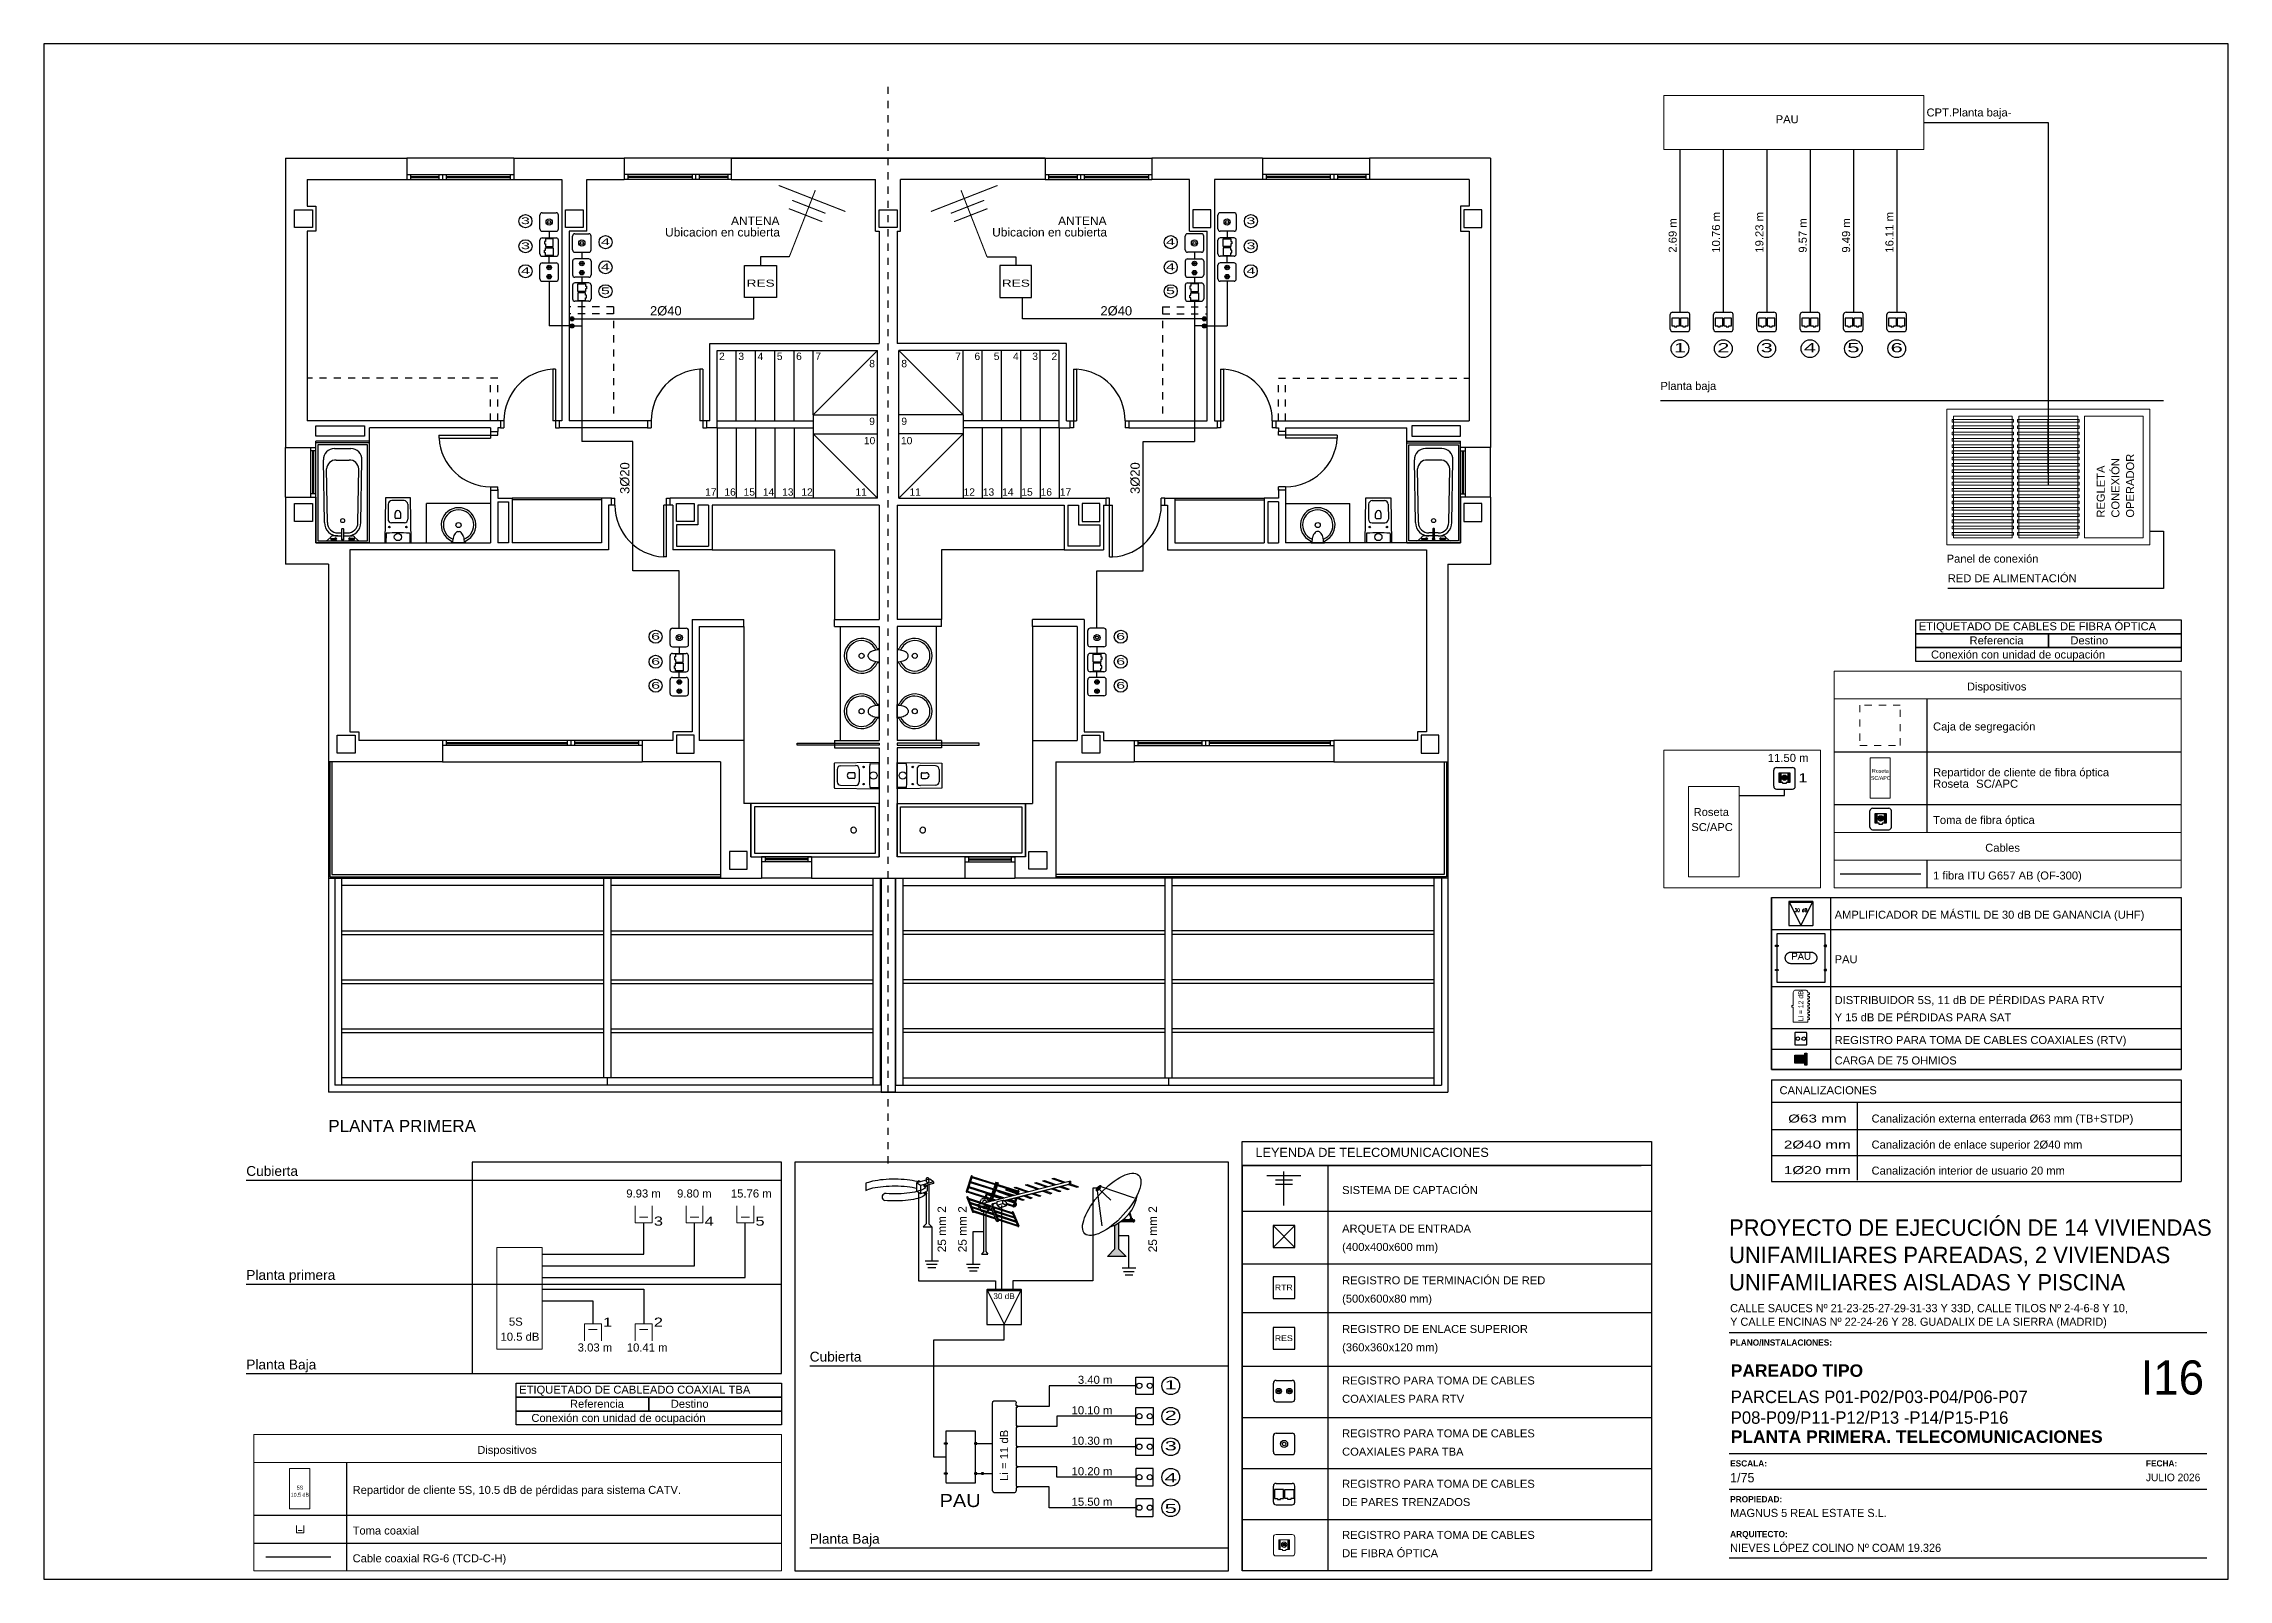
# Model space of a CAD drawing. Header units: millimetres. Extents: x 441156 to 441876, y 4514765 to 4515211.
# Drawn here: x 441536.12 to 441566.76, y 4515133.81 to 4515155.35 of the extents above; entities that cross this region are included whole.
import ezdxf
from ezdxf.enums import TextEntityAlignment as Align

# ---------------------------------------------------------------- set-up
doc = ezdxf.new("R2010")
doc.units = ezdxf.units.MM
for name, pattern in [('CONTINUA', [0]), ('CYPE_PUNTO', [0.075, 0, -0.075]), ('RAYITAS', [0.375, 0.25, -0.125])]:
    doc.linetypes.add(name, pattern=pattern)
doc.layers.add('01_cartela', color=6, linetype='Continuous', plot=False)
for name, color, linetype in [('01_mono PRIMERA', 2, 'Continuous'), ('01_proyección', 4, 'RAYITAS'), ('01_solar térmico', 3, 'Continuous'), ('01_texto cartela', 5, 'Continuous'), ('01_textos', 7, 'Continuous'), ('BORDE-A1', 4, 'Continuous'), ('CALEFAC_NOTAS', 7, 'Continuous'), ('VENTILACIÓN NOTAS', 7, 'Continuous')]:
    doc.layers.add(name, color=color, linetype=linetype)
for name, color, linetype, lineweight in [('FPL_PLANO_ESQ_TELEFONIA', 7, 'Continuous', 0), ('FPL_PLANO_FIBRA_OPTICA_ESPANYA', 7, 'Continuous', 0), ('FPL_PLANO_LEYENDA_ESQ_FIBRA_OPTICA_ESPANYA', 7, 'Continuous', 0), ('FPL_PLANO_LEYENDA_ESQ_TBA_COAX_ESPANYA', 7, 'Continuous', 0), ('FPL_PLANO_LEYENDA_ESQ_TELEVISION', 7, 'Continuous', 0), ('FPL_PLANO_TBA_COAX_ESPANYA', 7, 'Continuous', 0), ('ICT_NUDOS', 19, 'Continuous', 0)]:
    doc.layers.add(name, color=color, linetype=linetype, lineweight=lineweight)
doc.styles.add('Century Gothic', font='', dxfattribs={"height": 2})
doc.styles.add('Century Gothic_3', font='', dxfattribs={"height": 4.5})
doc.styles.add('Century Gothic_5', font='', dxfattribs={"height": 2.5})
doc.styles.add('Century Gothic_6', font='', dxfattribs={"height": 11})
doc.styles.add('CYPETXT', font='romans__.ttf', dxfattribs={"height": 0.2})
doc.styles.add('CYPETXT_romans', font='arial.ttf', dxfattribs={"height": 0.2})
doc.styles.add('Estilo1', font='swissel.ttf')
doc.styles.add('NIEVES2', font='sanss___.ttf')
doc.styles.add('NIEVES3', font='swisseb.ttf')
doc.styles.get('Century Gothic').set_extended_font_data('Century Gothic')
doc.styles.get('Century Gothic_3').set_extended_font_data('Century Gothic')
doc.styles.get('Century Gothic_5').set_extended_font_data('Century Gothic')
doc.styles.get('Century Gothic_6').set_extended_font_data('Century Gothic')

msp = doc.modelspace()

# ---------------------------------------------------------------- texts
at = {"layer": '01_solar térmico', "color": 202, "style": 'NIEVES2'}
for s, height, width, p, p2 in [('RES', 0.099249965, 1.403167, (441545.9824741, 4515151.93989264, -0.00000053), (441546.37524134, 4515151.93989264, -0.00000053)), ('RES', 0.099249965, 1.403167, (441549.56123595, 4515151.93989264, -0.00000053), (441549.95400319, 4515151.93989264, -0.00000053)), ('RTR', 0.081508736, 1.096161, (441553.38911367, 4515137.86467189), (441553.64097567, 4515137.86467189)), ('RES', 0.081508736, 1.095627, (441553.38911367, 4515137.1533911), (441553.64097567, 4515137.1533911))]:
    msp.add_text(s, height=height, dxfattribs=dict(at, width=width)).set_placement(p, p2, align=Align.FIT)
at = {"layer": '01_texto cartela', "color": 5}
for s, insert, char_height, width, attachment_point, style in [('\\PPROYECTO DE EJECUCIÓN DE 14 VIVIENDAS UNIFAMILIARES PAREADAS, 2 VIVIENDAS UNIFAMILIARES AISLADAS Y PISCINA', (441559.76036073, 4515139.24320227), 0.23, 6.8221698289, 1, 'Century Gothic_3'), ('CALLE SAUCES Nº 21-23-25-27-29-31-33 Y 33D, CALLE TILOS Nº 2-4-6-8 Y 10, \\PY CALLE ENCINAS Nº 22-24-26 Y 28. GUADALIX DE LA SIERRA (MADRID)', (441559.77515462, 4515137.67310265), 0.114550418, 9.2468106263, 1, 'Century Gothic'), ('{\\fCentury Gothic|b1|i0|c0|p34;PLANO/INSTALACIONES: }', (441559.77515462, 4515137.17613372), 0.0870135776, 2.1171461181, 1, 'Century Gothic'), ('\\pt2.3273;\\PPARCELAS P01-P02/P03-P04/P06-P07\\PP08-P09/P11-P12/P13 -P14/P15-P16 ', (441559.78403095, 4515135.99094298), 0.1745530179, 7.0090801689, 7, 'Century Gothic_5'), ('\\pt2.3273;PLANTA PRIMERA. TELECOMUNICACIONES', (441559.78403095, 4515135.72377073), 0.1745530179, 7.0090801689, 7, 'NIEVES3'), ('{\\fCentury Gothic|b1|i0|c0|p34;ESCALA: }', (441559.77515462, 4515135.48175434), 0.0870135776, 2.1171461181, 1, 'Century Gothic'), ('{\\fCentury Gothic|b1|i0|c0|p34;FECHA: }', (441565.60602204, 4515135.48175434), 0.0870135776, 2.1171461181, 1, 'Century Gothic'), ('1/75', (441559.77515462, 4515135.3031219), 0.130914763, 2.1171461181, 1, 'Century Gothic'), ('JULIO 2026', (441565.60602204, 4515135.29489519), 0.106913723, 3.5043768434, 1, 'Century Gothic'), ('{\\fCentury Gothic|b1|i0|c0|p34;PROPIEDAD:}', (441559.77515462, 4515134.97906928), 0.0870135776, 0.8370923696, 1, 'Century Gothic'), ('MAGNUS 5 REAL ESTATE S.L.', (441559.77515462, 4515134.80043684), 0.114550418, 4.882308024, 1, 'Century Gothic'), ('{\\fCentury Gothic|b1|i0|c0|p34;ARQUITECTO:}', (441559.77515462, 4515134.489984), 0.0870135776, 0.8370923696, 1, 'Century Gothic'), ('NIEVES LÓPEZ COLINO Nº COAM 19.326', (441559.77515462, 4515134.31135157), 0.114550418, 3.6515309653, 1, 'Century Gothic')]:
    msp.add_mtext(s, dxfattribs=dict(at, insert=insert, char_height=char_height, width=width, attachment_point=attachment_point, style=style))
at = {"layer": '01_texto cartela', "color": 1}
for s, insert, char_height, width, attachment_point, style in [('I16', (441566.42210664, 4515136.88187026), 0.478574677, 1.0498533469, 3, 'Century Gothic_6'), ('\\pt2.3273;PAREADO TIPO ', (441559.78403095, 4515136.64975464), 0.1745530179, 7.0090801689, 7, 'NIEVES3')]:
    msp.add_mtext(s, dxfattribs=dict(at, insert=insert, char_height=char_height, width=width, attachment_point=attachment_point, style=style))
at = {"layer": '01_textos', "color": 5, "style": 'Estilo1'}
for s, height, p in [('PAU', 0.11192926, (441560.4147322, 4515154.1984304)), ('CPT.Planta baja-', 0.1119292596, (441562.5294322, 4515154.29362198)), ('Planta baja', 0.1119292596, (441558.7978322, 4515150.45888804)), ('Panel de conexión', 0.1119292596, (441562.81242245, 4515148.03618066)), ('RED DE ALIMENTACIÓN', 0.1119292596, (441562.82755961, 4515147.7612536)), ('ETIQUETADO DE CABLES DE FIBRA ÓPTICA', 0.1119292596, (441562.42108045, 4515147.088475)), ('Referencia', 0.11192926, (441563.13317979, 4515146.89022448)), ('Destino', 0.11192926, (441564.547048, 4515146.89022448)), ('Conexión con unidad de ocupación', 0.1119292596, (441562.59208045, 4515146.69198559)), ('Dispositivos', 0.1119292596, (441563.09626554, 4515146.24337235)), ('Caja de segregación', 0.1119292596, (441562.62126554, 4515145.68287235)), ('Repartidor de cliente de fibra óptica', 0.1119292596, (441562.62126554, 4515145.04064282)), ('Roseta', 0.11192926, (441559.26307887, 4515144.48323346)), ('Toma de fibra óptica', 0.1119292596, (441562.62126554, 4515144.37187235)), ('SC/APC', 0.11192926, (441559.23096887, 4515144.27212235)), ('Cables', 0.11192926, (441563.35276554, 4515143.98237235)), ('1 fibra ITU G657 AB (OF-300)', 0.1119292596, (441562.62126554, 4515143.59287235)), ('ETIQUETADO DE CABLEADO COAXIAL TBA', 0.1119292596, (441542.79249793, 4515136.38247716)), ('Referencia', 0.11192926, (441543.50459726, 4515136.18422664)), ('Destino', 0.11192926, (441544.91846547, 4515136.18422664)), ('Conexión con unidad de ocupación', 0.1119292596, (441542.96349793, 4515135.98598775)), ('Dispositivos', 0.1119292596, (441542.20418301, 4515135.5373745)), ('Repartidor de cliente 5S, 10.5 dB de pérdidas para sistema CATV.', 0.1119292596, (441540.45618301, 4515134.9768745)), ('Toma coaxial', 0.1119292596, (441540.45618301, 4515134.4068745)), ('Cable coaxial RG-6 (TCD-C-H)', 0.1119292596, (441540.45618301, 4515134.0173745))]:
    msp.add_text(s, height=height, dxfattribs=at).set_placement(p, align=Align.BOTTOM_LEFT)
at = {"layer": '01_textos', "style": 'NIEVES2'}
for s, height, rotation, p in [('ANTENA', 0.12, 0.000000107, (441545.76319027, 4515152.80407713, -0.00000053)), ('ANTENA', 0.12, 0.000000107, (441550.3500525, 4515152.80407713, -0.00000053)), ('Ubicacion en cubierta', 0.12, 0.000000107, (441544.83808739, 4515152.64373015, -0.00000053)), ('Ubicacion en cubierta', 0.12, 0.000000107, (441549.42494962, 4515152.64373015, -0.00000053)), ('2%%C40', 0.13, 0.000000107, (441544.62631598, 4515151.53655896, -0.00000053)), ('2%%C40', 0.13, 0.000000107, (441550.94393795, 4515151.53655896, -0.00000053)), ('3%%C20', 0.13, 89.999999893, (441544.33825024, 4515149.03311891, -0.00000053)), ('3%%C20', 0.13, 89.999999893, (441551.49514751, 4515149.03311891, -0.00000053))]:
    msp.add_text(s, height=height, rotation=rotation, dxfattribs=at).set_placement(p)
at = {"layer": '01_textos', "color": 5, "style": 'Estilo1'}
for s, height, p in [('AMPLIFICADOR DE MÁSTIL DE 30 dB DE GANANCIA (UHF)', 0.1119292596, (441561.2408843, 4515143.07669488)), ('PAU', 0.11192926, (441561.2408843, 4515142.45264363)), ('Y 15 dB DE PÉRDIDAS PARA SAT', 0.1119292596, (441561.2408843, 4515141.6370289)), ('DISTRIBUIDOR 5S, 11 dB DE PÉRDIDAS PARA RTV ', 0.1119292596, (441561.2408843, 4515141.87952034)), ('CARGA DE 75 OHMIOS', 0.1119292596, (441561.2408843, 4515141.0327744)), ('REGISTRO PARA TOMA DE CABLES COAXIALES (RTV)', 0.1119292596, (441561.2408843, 4515141.31932855)), ('CANALIZACIONES', 0.1119292596, (441560.46759251, 4515140.61532485)), ('PLANTA PRIMERA', 0.1697265748, (441540.11669869, 4515140.08570042, -0.00000053)), ('Canalización externa enterrada %%C63 mm (TB+STDP) ', 0.1119292596, (441561.75839663, 4515140.21822476)), ('Canalización de enlace superior 2%%C40 mm ', 0.1119292596, (441561.75839663, 4515139.85313354)), ('Canalización interior de usuario 20 mm ', 0.1119292596, (441561.75839663, 4515139.48804233)), ('SISTEMA DE CAPTACIÓN', 0.1119292596, (441554.33325365, 4515139.21519694)), ('ARQUETA DE ENTRADA', 0.1119292596, (441554.33325365, 4515138.67464889)), ('(400x400x600 mm)', 0.1119292596, (441554.33325365, 4515138.41782523)), ('REGISTRO DE TERMINACIÓN DE RED ', 0.1119292596, (441554.33325365, 4515137.94952651)), ('(500x600x80 mm)', 0.1119292596, (441554.33325365, 4515137.69270286)), ('REGISTRO DE ENLACE SUPERIOR', 0.1119292596, (441554.33325365, 4515137.2666728)), ('(360x360x120 mm)', 0.1119292596, (441554.33325365, 4515137.00984915)), ('REGISTRO PARA TOMA DE CABLES ', 0.1119292596, (441554.33325365, 4515136.54457055)), ('COAXIALES PARA RTV', 0.1119292596, (441554.33325365, 4515136.28774689)), ('COAXIALES PARA TBA', 0.1119292596, (441554.33325365, 4515135.54637832)), ('REGISTRO PARA TOMA DE CABLES ', 0.1119292596, (441554.33325365, 4515135.80320198)), ('REGISTRO PARA TOMA DE CABLES', 0.1119292596, (441554.33325365, 4515135.09642017)), ('DE PARES TRENZADOS', 0.1119292596, (441554.33325365, 4515134.83959651)), ('REGISTRO PARA TOMA DE CABLES', 0.1119292596, (441554.33325365, 4515134.37928271)), ('DE FIBRA ÓPTICA', 0.1119292596, (441554.33325365, 4515134.12245905))]:
    msp.add_text(s, height=height, dxfattribs=at).set_placement(p)
for s, width, p, p2 in [('%%c63 mm', 1.15236, (441560.5885314, 4515140.21822476), (441561.407864, 4515140.21822476)), ('2%%C40 mm', 1.156229, (441560.52909795, 4515139.85313354), (441561.46729745, 4515139.85313354)), ('1%%c20 mm', 1.156229, (441560.52909795, 4515139.4951624), (441561.46729745, 4515139.4951624))]:
    msp.add_text(s, height=0.11192926, dxfattribs=dict(at, width=width)).set_placement(p, p2, align=Align.FIT)
at = {"layer": '01_textos', "color": 1, "style": 'Estilo1'}
msp.add_text('LEYENDA DE TELECOMUNICACIONES', height=0.1273653913, dxfattribs=at).set_placement((441553.11823576, 4515139.73605245))
at = {"layer": 'BORDE-A1', "ltscale": 0.01, "style": 'NIEVES2'}
msp.add_text('30 dB', height=0.082099562, dxfattribs=at).set_placement((441549.44240157, 4515137.71755961), align=Align.BOTTOM_LEFT)
at = {"layer": 'CALEFAC_NOTAS', "color": 7, "style": 'CYPETXT'}
for s, height, width, p, p2 in [('30 dB', 0.046697713, 0.757132, (441560.67821931, 4515143.17221293), (441560.85685929, 4515143.17221293)), ('PAU', 0.08915018, 1.068582, (441560.62973859, 4515142.5046479), (441560.90958525, 4515142.5046479))]:
    msp.add_text(s, height=height, dxfattribs=dict(at, width=width)).set_placement(p, p2, align=Align.FIT)
at = {"layer": 'FPL_PLANO_ESQ_TELEFONIA', "color": 5}
for s, height, style, p in [('2.69 m', 0.11305, 'NIEVES2', (441559.05948141, 4515152.41664362)), ('10.76 m', 0.11305, 'NIEVES2', (441559.66748141, 4515152.41664362)), ('19.23 m', 0.11305, 'NIEVES2', (441560.27548141, 4515152.41664362)), ('9.57 m', 0.11305, 'NIEVES2', (441560.88348141, 4515152.41664362)), ('9.49 m', 0.11305, 'NIEVES2', (441561.49148141, 4515152.41664362)), ('16.11 m', 0.11305, 'NIEVES2', (441562.09948141, 4515152.41664362)), ('REGLETA', 0.1121, 'Estilo1', (441565.06233912, 4515148.70118066)), ('CONEXIÓN', 0.1121, 'Estilo1', (441565.26817245, 4515148.70118066)), ('OPERADOR', 0.1121, 'Estilo1', (441565.47400579, 4515148.70118066))]:
    msp.add_text(s, height=height, rotation=90, dxfattribs=dict(at, style=style)).set_placement(p, align=Align.BOTTOM_LEFT)
at = {"layer": 'FPL_PLANO_LEYENDA_ESQ_FIBRA_OPTICA_ESPANYA', "style": 'CYPETXT_romans'}
for s, p in [('Roseta', (441561.76385916, 4515145.14924469)), ('SC/APC', (441561.74875703, 4515145.04995391))]:
    msp.add_text(s, height=0.053333333, dxfattribs=at).set_placement(p, align=Align.MIDDLE_LEFT)
at = {"layer": 'FPL_PLANO_LEYENDA_ESQ_TBA_COAX_ESPANYA', "style": 'CYPETXT_romans'}
for s, p in [('10.5 dB', (441539.58754684, 4515134.95587805)), (' 5S ', (441539.65182769, 4515135.05516883))]:
    msp.add_text(s, height=0.053333333, dxfattribs=at).set_placement(p, align=Align.BOTTOM_LEFT)
at = {"layer": 'FPL_PLANO_LEYENDA_ESQ_TELEVISION', "style": 'NIEVES2'}
msp.add_text('Li = 12 dB', height=0.068586461, rotation=90, dxfattribs=at).set_placement((441560.8203488, 4515141.6379621), align=Align.BOTTOM_LEFT)
at = {"layer": 'VENTILACIÓN NOTAS', "color": 5, "style": 'NIEVES2', "width": 1.751796}
for s, p, p2 in [('3', (441542.81675219, 4515152.8171663, 0.49999773), (441542.94243384, 4515152.8171663, 0.49999773)), ('3', (441552.9909618, 4515152.8171663, 0.49999773), (441553.11664344, 4515152.8171663, 0.49999773)), ('3', (441542.81776826, 4515152.46593161, -0.00000227), (441542.9434499, 4515152.46593161, -0.00000227)), ('4', (441543.93892931, 4515152.52264022, 0.49999773), (441544.06461096, 4515152.52264022, 0.49999773)), ('4', (441551.86472045, 4515152.52264022, 0.49999773), (441551.99040209, 4515152.52264022, 0.49999773)), ('3', (441552.99197786, 4515152.46593161, -0.00000227), (441553.11765951, 4515152.46593161, -0.00000227)), ('4', (441542.81776825, 4515152.11571299, -0.00000227), (441542.9434499, 4515152.11571299, -0.00000227)), ('4', (441543.93791324, 4515152.17140553, -0.00000227), (441544.06359488, 4515152.17140553, -0.00000227)), ('4', (441551.86370437, 4515152.17140553, -0.00000227), (441551.98938602, 4515152.17140553, -0.00000227)), ('4', (441552.99197786, 4515152.11571299, -0.00000227), (441553.1176595, 4515152.11571299, -0.00000227)), ('5', (441543.93791323, 4515151.83519565, -0.00000227), (441544.06359488, 4515151.83519565, -0.00000227)), ('5', (441551.86370436, 4515151.83519565, -0.00000227), (441551.98938601, 4515151.83519565, -0.00000227)), ('6', (441544.64175567, 4515146.98990552, 0.49999947), (441544.76743732, 4515146.98990552, 0.49999947)), ('6', (441551.1639262, 4515146.98990552, 0.49999947), (441551.28960785, 4515146.98990552, 0.49999947)), ('6', (441544.64277173, 4515146.63867083, -0.00000053), (441544.76845338, 4515146.63867083, -0.00000053)), ('6', (441551.16494227, 4515146.63867083, -0.00000053), (441551.29062391, 4515146.63867083, -0.00000053)), ('6', (441544.64277173, 4515146.30246095, -0.00000053), (441544.76845337, 4515146.30246096, -0.00000053)), ('6', (441551.16494226, 4515146.30246095, -0.00000053), (441551.29062391, 4515146.30246096, -0.00000053))]:
    msp.add_text(s, height=0.0940678, rotation=0.000000849, dxfattribs=at).set_placement(p, p2, align=Align.FIT)
at = {"layer": 'VENTILACIÓN NOTAS', "color": 5, "style": 'NIEVES2'}
for s, height, width, p, p2 in [('1', 0.12823996, 1.751796, (441558.9857631, 4515151.02030416), (441559.15710131, 4515151.02030416)), ('2', 0.12823996, 1.751796, (441559.5937631, 4515151.02030416), (441559.76510131, 4515151.02030416)), ('3', 0.12823996, 1.751796, (441560.2017631, 4515151.02030416), (441560.37310131, 4515151.02030416)), ('4', 0.12823996, 1.751796, (441560.8097631, 4515151.02030416), (441560.98110131, 4515151.02030416)), ('5', 0.12823996, 1.751796, (441561.4177631, 4515151.02030416), (441561.58910131, 4515151.02030416)), ('6', 0.12823996, 1.751796, (441562.0257631, 4515151.02030416), (441562.19710131, 4515151.02030416)), ('1', 0.12823996, 1.311254, (441560.73066159, 4515144.98755307), (441560.85891159, 4515144.98755307)), ('3', 0.12823996, 1.311254, (441544.68051634, 4515138.7716824), (441544.80876634, 4515138.7716824)), ('4', 0.12823996, 1.311254, (441545.39301634, 4515138.7716824), (441545.52126634, 4515138.7716824)), ('5', 0.12823996, 1.311254, (441546.10551634, 4515138.7716824), (441546.23376634, 4515138.7716824)), ('1', 0.12823996, 1.311254, (441543.96801634, 4515137.35449729), (441544.09626634, 4515137.35449729)), ('2', 0.12823996, 1.311254, (441544.68051634, 4515137.35449729), (441544.80876634, 4515137.35449729)), ('1', 0.12823996, 1.751796, (441551.84415935, 4515136.47588693), (441552.01549757, 4515136.47588693)), ('2', 0.12823996, 1.751796, (441551.84415935, 4515136.04838693), (441552.01549757, 4515136.04838693)), ('3', 0.12823996, 1.751796, (441551.84415935, 4515135.62088693), (441552.01549757, 4515135.62088693)), ('PAU', 0.183199946, 1.115307, (441548.68750488, 4515134.82541194), (441549.26376076, 4515134.82541194)), ('4', 0.12823996, 1.751796, (441551.84415935, 4515135.17373447), (441552.01549757, 4515135.17373447)), ('5', 0.12823996, 1.751796, (441551.84415935, 4515134.74254032), (441552.01549757, 4515134.74254032))]:
    msp.add_text(s, height=height, dxfattribs=dict(at, width=width)).set_placement(p, p2, align=Align.FIT)
for s, p in [('11.50 m', (441560.30247726, 4515145.2409708)), ('Roseta', (441562.62126554, 4515144.87908061)), ('SC/APC', (441563.22466592, 4515144.87908061)), ('9.93 m', (441544.29398431, 4515139.1326824)), ('9.80 m', (441545.00648431, 4515139.1326824)), ('15.76 m', (441545.76080665, 4515139.1326824)), (' 5S ', (441542.60410692, 4515137.33517044)), ('10.5 dB', (441542.53000692, 4515137.12405933)), ('3.03 m', (441543.61286334, 4515136.97305057)), ('10.41 m', (441544.30089632, 4515136.97305057))]:
    msp.add_text(s, height=0.113354967, dxfattribs=at).set_placement(p, align=Align.BOTTOM_LEFT)
for s, height, p in [('Cubierta', 0.13739996, (441538.96468301, 4515139.47024834)), ('Planta primera', 0.1373999596, (441538.96468301, 4515138.01204727)), ('Planta Baja', 0.1373999596, (441538.96468301, 4515136.75588697)), ('Cubierta', 0.13739996, (441546.86669528, 4515136.86618932)), ('Planta Baja', 0.1373999596, (441546.86669528, 4515134.31227278))]:
    msp.add_text(s, height=height, dxfattribs=at).set_placement(p)
for s, height, p in [('25 mm 2 ', 0.119022715, (441548.77896431, 4515138.39832601)), ('25 mm 2 ', 0.119022715, (441549.06802969, 4515138.39832601)), ('25 mm 2 ', 0.119022715, (441551.73670311, 4515138.39832601)), ('Li = 11 dB', 0.113354967, (441549.64890089, 4515135.19159676))]:
    msp.add_text(s, height=height, rotation=90, dxfattribs=at).set_placement(p)
for s, p in [('3.40 m', (441551.11169047, 4515136.55378083)), ('10.10 m', (441551.11169047, 4515136.12628083)), ('10.30 m', (441551.11169047, 4515135.69878083)), ('10.20 m', (441551.11169047, 4515135.27128083)), ('15.50 m', (441551.11169047, 4515134.84378083))]:
    msp.add_text(s, height=0.113354967, dxfattribs=at).set_placement(p, align=Align.RIGHT)

# ---------------------------------------------------------------- blocks, each defined once
blk = doc.blocks.new('A$C065C7C63')
at = {"layer": '01_mono PRIMERA', "color": 254}
for p, q in [((1.407, 13.1, 0), (1.407, 9.042, 0)), ((1.407, 13.1, 0), (3.107, 13.1, 0)), ((3.107, 13.1, 0), (3.107, 12.8, 0)), ((4.607, 13.1, 0), (3.107, 13.1, 0)), ((3.107, 12.87, 0), (4.607, 12.87, 0)), ((3.157, 12.87, 0), (3.157, 12.8, 0)), ((3.557, 12.87, 0), (3.557, 12.8, 0)), ((3.607, 12.87, 0), (3.607, 12.8, 0)), ((3.657, 12.87, 0), (3.657, 12.8, 0)), ((4.557, 12.87, 0), (4.557, 12.8, 0)), ((4.607, 13.1, 0), (4.607, 12.8, 0)), ((4.607, 13.1, 0), (6.157, 13.1, 0)), ((6.157, 13.1, 0), (6.157, 12.8, 0)), ((7.657, 13.1, 0), (6.157, 13.1, 0)), ((7.657, 12.87, 0), (6.157, 12.87, 0)), ((6.207, 12.87, 0), (6.207, 12.8, 0)), ((7.107, 12.87, 0), (7.107, 12.8, 0)), ((7.157, 12.87, 0), (7.157, 12.8, 0)), ((7.207, 12.87, 0), (7.207, 12.8, 0)), ((7.607, 12.87, 0), (7.607, 12.8, 0)), ((7.657, 13.1, 0), (7.657, 12.8, 0)), ((7.657, 13.1, 0), (12.057, 13.1, 0)), ((12.057, 13.1, 0), (7.657, 13.1, 0)), ((12.057, 13.1, 0), (12.057, 12.8, 0)), ((12.057, 13.1, 0), (13.557, 13.1, 0)), ((12.057, 12.87, 0), (13.557, 12.87, 0)), ((12.107, 12.87, 0), (12.107, 12.8, 0)), ((12.507, 12.87, 0), (12.507, 12.8, 0)), ((12.557, 12.87, 0), (12.557, 12.8, 0)), ((12.607, 12.87, 0), (12.607, 12.8, 0)), ((13.507, 12.87, 0), (13.507, 12.8, 0)), ((15.107, 13.1, 0), (13.557, 13.1, 0)), ((13.557, 13.1, 0), (13.557, 12.8, 0)), ((15.107, 13.1, 0), (15.107, 12.8, 0)), ((15.107, 13.1, 0), (16.607, 13.1, 0)), ((16.607, 12.87, 0), (15.107, 12.87, 0)), ((15.157, 12.87, 0), (15.157, 12.8, 0)), ((16.057, 12.87, 0), (16.057, 12.8, 0)), ((16.107, 12.87, 0), (16.107, 12.8, 0)), ((16.157, 12.87, 0), (16.157, 12.8, 0)), ((16.557, 12.87, 0), (16.557, 12.8, 0)), ((16.607, 13.1, 0), (16.607, 12.8, 0)), ((18.307, 13.1, 0), (16.607, 13.1, 0)), ((18.307, 13.1, 0), (18.307, 9.042, 0)), ((1.707, 12.8, 0), (1.707, 12.425, 0)), ((1.707, 12.8, 0), (3.107, 12.8, 0)), ((3.107, 12.8, 0), (4.607, 12.8, 0)), ((3.157, 12.842, 0), (3.557, 12.842, 0)), ((3.157, 12.828, 0), (3.557, 12.828, 0)), ((3.657, 12.842, 0), (4.557, 12.842, 0)), ((3.657, 12.828, 0), (4.557, 12.828, 0)), ((4.607, 12.8, 0), (5.282, 12.8, 0)), ((5.282, 12.8, 0), (5.282, 9.415, 0)), ((5.632, 12.075, 0), (5.632, 12.8, 0)), ((5.632, 12.8, 0), (6.157, 12.8, 0)), ((7.657, 12.8, 0), (6.157, 12.8, 0)), ((7.107, 12.842, 0), (6.207, 12.842, 0)), ((7.107, 12.828, 0), (6.207, 12.828, 0)), ((7.607, 12.842, 0), (7.207, 12.842, 0)), ((7.607, 12.828, 0), (7.207, 12.828, 0)), ((7.657, 12.8, 0), (9.682, 12.8, 0)), ((9.682, 12.075, 0), (9.682, 12.8, 0)), ((10.032, 12.075, 0), (10.032, 12.8, 0)), ((12.057, 12.8, 0), (10.032, 12.8, 0)), ((12.057, 12.8, 0), (13.557, 12.8, 0)), ((12.107, 12.842, 0), (12.507, 12.842, 0)), ((12.107, 12.828, 0), (12.507, 12.828, 0)), ((12.607, 12.842, 0), (13.507, 12.842, 0)), ((12.607, 12.828, 0), (13.507, 12.828, 0)), ((14.082, 12.8, 0), (13.557, 12.8, 0)), ((14.082, 12.075, 0), (14.082, 12.8, 0)), ((14.432, 12.8, 0), (14.432, 9.415, 0)), ((15.107, 12.8, 0), (14.432, 12.8, 0)), ((16.607, 12.8, 0), (15.107, 12.8, 0)), ((16.057, 12.842, 0), (15.157, 12.842, 0)), ((16.057, 12.828, 0), (15.157, 12.828, 0)), ((16.557, 12.842, 0), (16.157, 12.842, 0)), ((16.557, 12.828, 0), (16.157, 12.828, 0)), ((18.007, 12.8, 0), (16.607, 12.8, 0)), ((18.007, 12.8, 0), (18.007, 12.425, 0)), ((1.707, 12.075, 0), (1.707, 9.415, 0)), ((5.382, 12.075, 0), (5.382, 9.415, 0)), ((9.682, 12.075, 0), (9.732, 12.075, 0)), ((9.732, 12.075, 0), (9.732, 10.5, 0)), ((9.982, 12.075, 0), (9.982, 10.5, 0)), ((9.982, 12.075, 0), (10.032, 12.075, 0)), ((14.332, 9.415, 0), (14.332, 12.075, 0)), ((18.007, 12.075, 0), (18.007, 9.415, 0)), ((7.357, 10.5, 0), (9.732, 10.5, 0)), ((7.357, 9.415, 0), (7.357, 10.5, 0)), ((12.357, 10.5, 0), (9.982, 10.5, 0)), ((12.357, 9.415, 0), (12.357, 10.5, 0)), ((5.194, 10.139, 0), (5.153, 10.139, 0)), ((5.153, 10.139, 0), (5.153, 9.415, 0)), ((5.194, 10.139, 0), (5.194, 9.315, 0)), ((7.259, 10.139, 0), (7.217, 10.139, 0)), ((7.217, 10.139, 0), (7.217, 9.415, 0)), ((7.259, 10.139, 0), (7.259, 9.315, 0)), ((7.457, 10.4, 0), (9.707, 10.4, 0)), ((7.457, 9.315, 0), (7.457, 10.4, 0)), ((7.727, 9.415, 0), (7.727, 10.4, 0)), ((7.997, 9.415, 0), (7.997, 10.4, 0)), ((8.267, 9.415, 0), (8.267, 10.4, 0)), ((8.537, 9.415, 0), (8.537, 10.4, 0)), ((8.807, 9.5, 0), (8.807, 10.4, 0)), ((8.807, 9.5, 0), (9.707, 10.4, 0)), ((9.707, 8.33, 0), (9.707, 10.4, 0)), ((12.257, 10.4, 0), (10.007, 10.4, 0)), ((10.907, 9.5, 0), (10.007, 10.4, 0)), ((10.007, 8.33, 0), (10.007, 10.4, 0)), ((10.907, 9.5, 0), (10.907, 10.4, 0)), ((11.177, 9.415, 0), (11.177, 10.4, 0)), ((11.447, 9.415, 0), (11.447, 10.4, 0)), ((11.717, 9.415, 0), (11.717, 10.4, 0)), ((11.987, 9.415, 0), (11.987, 10.4, 0)), ((12.257, 9.315, 0), (12.257, 10.4, 0)), ((12.456, 10.139, 0), (12.497, 10.139, 0)), ((12.456, 10.139, 0), (12.456, 9.315, 0)), ((12.497, 10.139, 0), (12.497, 9.415, 0)), ((14.52, 10.139, 0), (14.562, 10.139, 0)), ((14.52, 10.139, 0), (14.52, 9.315, 0)), ((14.562, 10.139, 0), (14.562, 9.415, 0)), ((8.807, 9.5, 0), (8.807, 8.33, 0)), ((8.807, 9.5, 0), (9.707, 9.5, 0)), ((10.907, 9.5, 0), (10.007, 9.5, 0)), ((10.907, 9.5, 0), (10.907, 8.33, 0)), ((4.419, 9.415, 0), (1.707, 9.415, 0)), ((4.282, 9.315, 0), (2.582, 9.315, 0)), ((2.582, 9.13, 0), (2.582, 9.315, 0)), ((3.558, 9.215, 0), (3.558, 9.173, 0)), ((3.558, 9.215, 0), (4.382, 9.215, 0)), ((4.282, 9.315, 0), (4.282, 9.265, 0)), ((4.282, 9.265, 0), (4.382, 9.265, 0)), ((4.282, 9.265, 0), (4.282, 9.173, 0)), ((4.419, 9.315, 0), (4.382, 9.315, 0)), ((4.382, 9.315, 0), (4.382, 9.265, 0)), ((4.382, 9.215, 0), (4.382, 9.265, 0)), ((4.419, 9.415, 0), (4.419, 9.315, 0)), ((4.469, 9.415, 0), (4.419, 9.415, 0)), ((4.419, 9.315, 0), (4.469, 9.315, 0)), ((4.469, 9.415, 0), (4.469, 9.315, 0)), ((5.244, 9.415, 0), (5.153, 9.415, 0)), ((5.194, 9.315, 0), (5.244, 9.315, 0)), ((5.282, 9.415, 0), (5.244, 9.415, 0)), ((5.244, 9.415, 0), (5.244, 9.315, 0)), ((6.484, 9.315, 0), (5.244, 9.315, 0)), ((6.484, 9.415, 0), (5.382, 9.415, 0)), ((6.484, 9.415, 0), (6.484, 9.315, 0)), ((6.534, 9.415, 0), (6.484, 9.415, 0)), ((6.484, 9.315, 0), (6.534, 9.315, 0)), ((6.534, 9.415, 0), (6.534, 9.315, 0)), ((7.309, 9.415, 0), (7.217, 9.415, 0)), ((7.259, 9.315, 0), (7.309, 9.315, 0)), ((7.357, 9.415, 0), (7.309, 9.415, 0)), ((7.309, 9.415, 0), (7.309, 9.315, 0)), ((7.457, 9.315, 0), (7.309, 9.315, 0)), ((7.457, 9.415, 0), (8.807, 9.415, 0)), ((7.457, 9.315, 0), (7.457, 8.33, 0)), ((7.457, 9.315, 0), (8.807, 9.315, 0)), ((7.727, 9.315, 0), (7.727, 8.33, 0)), ((7.997, 9.315, 0), (7.997, 8.33, 0)), ((8.267, 9.315, 0), (8.267, 8.33, 0)), ((8.537, 9.315, 0), (8.537, 8.33, 0)), ((8.807, 9.315, 0), (8.807, 9.23, 0)), ((8.807, 9.23, 0), (9.707, 9.23, 0)), ((8.807, 9.23, 0), (9.707, 8.33, 0)), ((10.907, 9.23, 0), (10.007, 9.23, 0)), ((10.907, 9.23, 0), (10.007, 8.33, 0)), ((12.257, 9.415, 0), (10.907, 9.415, 0)), ((10.907, 9.315, 0), (10.907, 9.23, 0)), ((12.257, 9.315, 0), (10.907, 9.315, 0)), ((11.177, 9.315, 0), (11.177, 8.33, 0)), ((11.447, 9.315, 0), (11.447, 8.33, 0)), ((11.717, 9.315, 0), (11.717, 8.33, 0)), ((11.987, 9.315, 0), (11.987, 8.33, 0)), ((12.257, 9.315, 0), (12.257, 8.33, 0)), ((12.257, 9.315, 0), (12.406, 9.315, 0)), ((12.357, 9.415, 0), (12.406, 9.415, 0)), ((12.406, 9.415, 0), (12.406, 9.315, 0)), ((12.406, 9.415, 0), (12.497, 9.415, 0)), ((12.456, 9.315, 0), (12.406, 9.315, 0)), ((13.181, 9.415, 0), (13.231, 9.415, 0)), ((13.181, 9.415, 0), (13.181, 9.315, 0)), ((13.231, 9.315, 0), (13.181, 9.315, 0)), ((13.231, 9.415, 0), (14.332, 9.415, 0)), ((13.231, 9.415, 0), (13.231, 9.315, 0)), ((13.231, 9.315, 0), (14.47, 9.315, 0)), ((14.432, 9.415, 0), (14.47, 9.415, 0)), ((14.47, 9.415, 0), (14.47, 9.315, 0)), ((14.47, 9.415, 0), (14.562, 9.415, 0)), ((14.52, 9.315, 0), (14.47, 9.315, 0)), ((15.245, 9.415, 0), (15.295, 9.415, 0)), ((15.245, 9.415, 0), (15.245, 9.315, 0)), ((15.295, 9.315, 0), (15.245, 9.315, 0)), ((15.295, 9.415, 0), (18.007, 9.415, 0)), ((15.295, 9.415, 0), (15.295, 9.315, 0)), ((15.295, 9.315, 0), (15.332, 9.315, 0)), ((15.332, 9.315, 0), (15.332, 9.265, 0)), ((15.432, 9.265, 0), (15.332, 9.265, 0)), ((15.332, 9.215, 0), (15.332, 9.265, 0)), ((16.156, 9.215, 0), (15.332, 9.215, 0)), ((15.432, 9.315, 0), (17.132, 9.315, 0)), ((15.432, 9.315, 0), (15.432, 9.265, 0)), ((15.432, 9.265, 0), (15.432, 9.173, 0)), ((16.156, 9.215, 0), (16.156, 9.173, 0)), ((17.132, 9.13, 0), (17.132, 9.315, 0)), ((1.407, 8.342, 0), (1.407, 9.042, 0)), ((1.407, 9.042, 0), (1.832, 9.042, 0)), ((1.762, 8.342, 0), (1.762, 9.042, 0)), ((1.832, 8.992, 0), (1.762, 8.992, 0)), ((1.79, 8.392, 0), (1.79, 8.992, 0)), ((1.804, 8.392, 0), (1.804, 8.992, 0)), ((2.582, 9.13, 0), (1.832, 9.13, 0)), ((1.832, 9.042, 0), (1.832, 9.13, 0)), ((1.832, 7.705, 0), (1.832, 9.105, 0)), ((2.582, 9.105, 0), (1.832, 9.105, 0)), ((1.832, 8.342, 0), (1.832, 9.042, 0)), ((2.556, 9.079, 0), (1.858, 9.079, 0)), ((1.858, 9.079, 0), (1.858, 7.731, 0)), ((2.093, 9.025, 0), (2.322, 9.025, 0)), ((2.556, 7.731, 0), (2.556, 9.079, 0)), ((2.582, 9.105, 0), (2.582, 9.13, 0)), ((2.582, 7.705, 0), (2.582, 9.105, 0)), ((3.558, 9.173, 0), (4.282, 9.173, 0)), ((16.156, 9.173, 0), (15.432, 9.173, 0)), ((17.132, 9.105, 0), (17.132, 9.13, 0)), ((17.132, 9.13, 0), (17.882, 9.13, 0)), ((17.132, 9.105, 0), (17.132, 9.13, 0)), ((17.132, 7.705, 0), (17.132, 9.105, 0)), ((17.132, 9.105, 0), (17.882, 9.105, 0)), ((17.158, 7.731, 0), (17.158, 9.079, 0)), ((17.158, 9.079, 0), (17.856, 9.079, 0)), ((17.622, 9.025, 0), (17.393, 9.025, 0)), ((17.856, 9.079, 0), (17.856, 7.731, 0)), ((17.882, 9.042, 0), (17.882, 9.13, 0)), ((17.882, 7.705, 0), (17.882, 9.105, 0)), ((18.307, 9.042, 0), (17.882, 9.042, 0)), ((17.882, 8.342, 0), (17.882, 9.042, 0)), ((17.882, 8.992, 0), (17.952, 8.992, 0)), ((17.91, 8.392, 0), (17.91, 8.992, 0)), ((17.924, 8.392, 0), (17.924, 8.992, 0)), ((17.952, 8.342, 0), (17.952, 9.042, 0)), ((18.307, 8.342, 0), (18.307, 9.042, 0)), ((1.952, 7.987, 0), (1.937, 8.867, 0)), ((1.993, 7.988, 0), (1.981, 8.739, 0)), ((2.117, 8.865, 0), (2.298, 8.865, 0)), ((2.421, 7.988, 0), (2.433, 8.739, 0)), ((2.463, 7.987, 0), (2.477, 8.867, 0)), ((17.252, 7.987, 0), (17.237, 8.867, 0)), ((17.293, 7.988, 0), (17.281, 8.739, 0)), ((17.598, 8.865, 0), (17.417, 8.865, 0)), ((17.721, 7.988, 0), (17.733, 8.739, 0)), ((17.763, 7.987, 0), (17.777, 8.867, 0)), ((1.407, 8.342, 0), (1.407, 7.405, 0)), ((1.407, 8.342, 0), (1.832, 8.342, 0)), ((1.832, 8.392, 0), (1.762, 8.392, 0)), ((1.832, 8.342, 0), (1.832, 7.705, 0)), ((3.069, 8.295, 0), (2.896, 8.295, 0)), ((4.282, 8.49, 0), (4.282, 8.44, 0)), ((4.282, 8.49, 0), (4.382, 8.49, 0)), ((4.282, 8.455, 0), (4.282, 7.705, 0)), ((4.282, 8.44, 0), (4.382, 8.44, 0)), ((4.382, 8.44, 0), (4.382, 8.49, 0)), ((4.382, 8.455, 0), (4.382, 8.33, 0)), ((4.382, 8.33, 0), (4.582, 8.33, 0)), ((4.382, 8.28, 0), (4.382, 7.705, 0)), ((4.382, 8.28, 0), (4.532, 8.28, 0)), ((4.532, 8.28, 0), (4.532, 7.705, 0)), ((5.837, 8.33, 0), (4.582, 8.33, 0)), ((4.582, 8.33, 0), (4.582, 7.705, 0)), ((5.837, 8.305, 0), (4.582, 8.305, 0)), ((5.976, 8.33, 0), (5.837, 8.33, 0)), ((5.837, 8.33, 0), (5.837, 7.705, 0)), ((5.976, 8.23, 0), (5.976, 8.33, 0)), ((5.976, 8.33, 0), (6.026, 8.33, 0)), ((6.026, 8.23, 0), (6.026, 8.33, 0)), ((6.751, 7.506, 0), (6.751, 8.33, 0)), ((6.751, 8.33, 0), (6.801, 8.33, 0)), ((9.707, 8.33, 0), (6.801, 8.33, 0)), ((6.801, 8.23, 0), (6.801, 8.33, 0)), ((10.007, 8.33, 0), (12.913, 8.33, 0)), ((12.913, 8.23, 0), (12.913, 8.33, 0)), ((12.963, 8.33, 0), (12.913, 8.33, 0)), ((12.963, 7.506, 0), (12.963, 8.33, 0)), ((13.738, 8.33, 0), (13.688, 8.33, 0)), ((13.688, 8.23, 0), (13.688, 8.33, 0)), ((13.738, 8.33, 0), (13.877, 8.33, 0)), ((13.738, 8.23, 0), (13.738, 8.33, 0)), ((13.877, 8.33, 0), (13.877, 7.705, 0)), ((13.877, 8.33, 0), (15.132, 8.33, 0)), ((13.877, 8.305, 0), (15.132, 8.305, 0)), ((15.332, 8.33, 0), (15.132, 8.33, 0)), ((15.132, 8.33, 0), (15.132, 7.705, 0)), ((15.332, 8.28, 0), (15.182, 8.28, 0)), ((15.182, 8.28, 0), (15.182, 7.705, 0)), ((15.332, 8.44, 0), (15.332, 8.49, 0)), ((15.432, 8.49, 0), (15.332, 8.49, 0)), ((15.332, 8.455, 0), (15.332, 8.33, 0)), ((15.432, 8.44, 0), (15.332, 8.44, 0)), ((15.332, 8.28, 0), (15.332, 7.705, 0)), ((15.432, 8.49, 0), (15.432, 8.44, 0)), ((15.432, 8.455, 0), (15.432, 7.705, 0)), ((16.646, 8.295, 0), (16.819, 8.295, 0)), ((17.882, 8.392, 0), (17.952, 8.392, 0)), ((18.307, 8.342, 0), (17.882, 8.342, 0)), ((17.882, 8.342, 0), (17.882, 7.705, 0)), ((18.307, 8.342, 0), (18.307, 7.405, 0)), ((2.846, 8.246, 0), (2.843, 8.036, 0)), ((3.072, 7.985, 0), (2.893, 7.985, 0)), ((2.942, 8.055, 0), (2.942, 8.115, 0)), ((3.012, 8.045, 0), (2.952, 8.045, 0)), ((3.022, 8.055, 0), (3.022, 8.115, 0)), ((3.119, 8.246, 0), (3.122, 8.036, 0)), ((4.282, 8.255, 0), (3.382, 8.255, 0)), ((3.382, 7.705, 0), (3.382, 8.255, 0)), ((5.976, 8.23, 0), (5.937, 8.23, 0)), ((5.937, 8.23, 0), (5.937, 7.605, 0)), ((6.026, 8.23, 0), (5.976, 8.23, 0)), ((6.801, 8.23, 0), (6.71, 8.23, 0)), ((6.71, 7.506, 0), (6.71, 8.23, 0)), ((6.837, 8.23, 0), (6.801, 8.23, 0)), ((6.837, 8.23, 0), (6.837, 7.605, 0)), ((7.337, 8.23, 0), (7.187, 8.23, 0)), ((7.187, 8.23, 0), (7.187, 7.955, 0)), ((7.337, 8.23, 0), (7.337, 7.655, 0)), ((9.732, 8.23, 0), (7.387, 8.23, 0)), ((7.387, 8.23, 0), (7.387, 7.605, 0)), ((9.732, 8.23, 0), (9.732, 6.63, 0)), ((9.982, 8.23, 0), (9.982, 6.63, 0)), ((9.982, 8.23, 0), (12.327, 8.23, 0)), ((12.327, 8.23, 0), (12.327, 7.605, 0)), ((12.377, 8.23, 0), (12.527, 8.23, 0)), ((12.377, 8.23, 0), (12.377, 7.655, 0)), ((12.527, 8.23, 0), (12.527, 7.955, 0)), ((12.877, 8.23, 0), (12.913, 8.23, 0)), ((12.877, 8.23, 0), (12.877, 7.605, 0)), ((12.913, 8.23, 0), (13.005, 8.23, 0)), ((13.005, 7.506, 0), (13.005, 8.23, 0)), ((13.688, 8.23, 0), (13.738, 8.23, 0)), ((13.738, 8.23, 0), (13.777, 8.23, 0)), ((13.777, 8.23, 0), (13.777, 7.605, 0)), ((15.432, 8.255, 0), (16.332, 8.255, 0)), ((16.332, 7.705, 0), (16.332, 8.255, 0)), ((16.596, 8.246, 0), (16.593, 8.036, 0)), ((16.643, 7.985, 0), (16.822, 7.985, 0)), ((16.692, 8.055, 0), (16.692, 8.115, 0)), ((16.702, 8.045, 0), (16.762, 8.045, 0)), ((16.772, 8.055, 0), (16.772, 8.115, 0)), ((16.869, 8.246, 0), (16.872, 8.036, 0)), ((1.832, 7.705, 0), (4.282, 7.705, 0)), ((2.582, 7.705, 0), (1.832, 7.705, 0)), ((1.858, 7.731, 0), (2.556, 7.731, 0)), ((2.041, 7.785, 0), (2.001, 7.746, 0)), ((2.041, 7.763, 0), (2.107, 7.763, 0)), ((2.041, 7.763, 0), (2.041, 7.748, 0)), ((2.041, 7.748, 0), (2.107, 7.748, 0)), ((2.141, 7.8, 0), (2.076, 7.8, 0)), ((2.141, 7.842, 0), (2.194, 7.842, 0)), ((2.141, 7.8, 0), (2.194, 7.8, 0)), ((2.194, 7.755, 0), (2.194, 7.893, 0)), ((2.22, 7.893, 0), (2.22, 7.755, 0)), ((2.22, 7.842, 0), (2.273, 7.842, 0)), ((2.22, 7.8, 0), (2.273, 7.8, 0)), ((2.273, 7.8, 0), (2.339, 7.8, 0)), ((2.373, 7.763, 0), (2.307, 7.763, 0)), ((2.307, 7.748, 0), (2.373, 7.748, 0)), ((2.373, 7.748, 0), (2.373, 7.763, 0)), ((2.374, 7.785, 0), (2.414, 7.746, 0)), ((2.816, 7.832, 0), (2.814, 7.705, 0)), ((3.148, 7.832, 0), (3.15, 7.705, 0)), ((3.736, 7.707, 0), (3.736, 7.722, 0)), ((3.926, 7.705, 0), (3.738, 7.705, 0)), ((3.817, 7.862, 0), (3.847, 7.862, 0)), ((3.929, 7.707, 0), (3.928, 7.722, 0)), ((4.532, 7.705, 0), (4.382, 7.705, 0)), ((5.837, 7.705, 0), (4.582, 7.705, 0)), ((7.187, 7.955, 0), (6.887, 7.955, 0)), ((6.887, 7.955, 0), (6.887, 7.655, 0)), ((12.527, 7.955, 0), (12.827, 7.955, 0)), ((12.827, 7.955, 0), (12.827, 7.655, 0)), ((13.877, 7.705, 0), (15.132, 7.705, 0)), ((15.182, 7.705, 0), (15.332, 7.705, 0)), ((17.882, 7.705, 0), (15.432, 7.705, 0)), ((15.786, 7.707, 0), (15.786, 7.722, 0)), ((15.788, 7.705, 0), (15.976, 7.705, 0)), ((15.897, 7.862, 0), (15.867, 7.862, 0)), ((15.979, 7.707, 0), (15.978, 7.722, 0)), ((16.566, 7.832, 0), (16.564, 7.705, 0)), ((16.898, 7.832, 0), (16.9, 7.705, 0)), ((17.132, 7.705, 0), (17.882, 7.705, 0)), ((17.856, 7.731, 0), (17.158, 7.731, 0)), ((17.341, 7.785, 0), (17.301, 7.746, 0)), ((17.341, 7.763, 0), (17.407, 7.763, 0)), ((17.341, 7.748, 0), (17.341, 7.763, 0)), ((17.407, 7.748, 0), (17.341, 7.748, 0)), ((17.441, 7.8, 0), (17.376, 7.8, 0)), ((17.494, 7.842, 0), (17.441, 7.842, 0)), ((17.494, 7.8, 0), (17.441, 7.8, 0)), ((17.494, 7.893, 0), (17.494, 7.755, 0)), ((17.52, 7.755, 0), (17.52, 7.893, 0)), ((17.573, 7.842, 0), (17.52, 7.842, 0)), ((17.573, 7.8, 0), (17.52, 7.8, 0)), ((17.573, 7.8, 0), (17.639, 7.8, 0)), ((17.673, 7.763, 0), (17.607, 7.763, 0)), ((17.673, 7.748, 0), (17.607, 7.748, 0)), ((17.673, 7.763, 0), (17.673, 7.748, 0)), ((17.674, 7.785, 0), (17.714, 7.746, 0)), ((2.007, 7.405, 0), (1.407, 7.405, 0)), ((2.007, 7.405, 0), (2.007, 4.63, 0)), ((2.307, 7.605, 0), (2.307, 5.055, 0)), ((5.937, 7.605, 0), (2.307, 7.605, 0)), ((6.751, 7.506, 0), (6.71, 7.506, 0)), ((7.387, 7.605, 0), (6.837, 7.605, 0)), ((6.887, 7.655, 0), (7.337, 7.655, 0)), ((7.387, 7.605, 0), (9.107, 7.605, 0)), ((9.107, 7.605, 0), (9.107, 6.63, 0)), ((10.607, 7.605, 0), (10.607, 6.63, 0)), ((12.327, 7.605, 0), (10.607, 7.605, 0)), ((12.327, 7.605, 0), (12.877, 7.605, 0)), ((12.827, 7.655, 0), (12.377, 7.655, 0)), ((12.963, 7.506, 0), (13.005, 7.506, 0)), ((13.777, 7.605, 0), (17.407, 7.605, 0)), ((17.707, 7.405, 0), (17.707, 4.63, 0)), ((17.707, 7.405, 0), (18.307, 7.405, 0)), ((7.107, 6.63, 0), (7.832, 6.63, 0)), ((7.207, 6.53, 0), (7.207, 4.93, 0)), ((7.207, 6.53, 0), (7.832, 6.53, 0)), ((7.832, 6.53, 0), (7.832, 6.63, 0)), ((7.832, 6.53, 0), (7.832, 4.93, 0)), ((9.107, 6.63, 0), (9.732, 6.63, 0)), ((9.107, 6.53, 0), (9.107, 6.63, 0)), ((9.107, 6.53, 0), (9.732, 6.53, 0)), ((9.182, 6.53, 0), (9.182, 4.93, 0)), ((9.732, 6.53, 0), (9.732, 4.93, 0)), ((10.607, 6.63, 0), (9.982, 6.63, 0)), ((9.982, 6.53, 0), (9.982, 4.93, 0)), ((9.982, 6.53, 0), (9.982, 4.93, 0)), ((10.607, 6.53, 0), (9.982, 6.53, 0)), ((10.532, 6.53, 0), (10.532, 4.93, 0)), ((10.607, 6.53, 0), (10.607, 6.63, 0)), ((12.607, 6.63, 0), (11.882, 6.63, 0)), ((11.882, 6.53, 0), (11.882, 6.63, 0)), ((11.882, 6.53, 0), (11.882, 4.93, 0)), ((12.507, 6.53, 0), (11.882, 6.53, 0)), ((12.507, 6.53, 0), (12.507, 4.93, 0)), ((9.575, 6.104, 0), (9.575, 6.134, 0)), ((9.73, 6.215, 0), (9.715, 6.215, 0)), ((9.732, 6.213, 0), (9.732, 6.025, 0)), ((9.982, 6.213, 0), (9.982, 6.025, 0)), ((9.985, 6.215, 0), (9.999, 6.215, 0)), ((10.139, 6.104, 0), (10.139, 6.134, 0)), ((9.73, 6.022, 0), (9.715, 6.023, 0)), ((9.985, 6.022, 0), (9.999, 6.023, 0)), ((9.575, 5.356, 0), (9.575, 5.326, 0)), ((9.73, 5.438, 0), (9.715, 5.437, 0)), ((9.73, 5.245, 0), (9.715, 5.245, 0)), ((9.732, 5.247, 0), (9.732, 5.435, 0)), ((9.982, 5.247, 0), (9.982, 5.435, 0)), ((9.985, 5.438, 0), (9.999, 5.437, 0)), ((9.985, 5.245, 0), (9.999, 5.245, 0)), ((10.139, 5.356, 0), (10.139, 5.326, 0)), ((3.607, 4.93, 0), (2.432, 4.93, 0)), ((3.607, 4.93, 0), (3.607, 4.63, 0)), ((6.407, 4.93, 0), (3.607, 4.93, 0)), ((3.657, 4.93, 0), (3.657, 4.86, 0)), ((5.357, 4.93, 0), (5.357, 4.86, 0)), ((5.407, 4.93, 0), (5.407, 4.86, 0)), ((5.457, 4.93, 0), (5.457, 4.86, 0)), ((6.357, 4.93, 0), (6.357, 4.86, 0)), ((6.837, 4.93, 0), (6.407, 4.93, 0)), ((6.407, 4.93, 0), (6.407, 4.63, 0)), ((7.832, 4.93, 0), (7.207, 4.93, 0)), ((7.832, 4.93, 0), (7.832, 4.05, 0)), ((9.107, 4.93, 0), (9.732, 4.93, 0)), ((9.107, 4.93, 0), (9.107, 4.894, 0)), ((10.607, 4.93, 0), (9.982, 4.93, 0)), ((10.607, 4.93, 0), (10.607, 4.894, 0)), ((11.882, 4.93, 0), (12.507, 4.93, 0)), ((11.882, 4.93, 0), (11.882, 4.05, 0)), ((12.877, 4.93, 0), (13.307, 4.93, 0)), ((13.307, 4.93, 0), (13.307, 4.63, 0)), ((13.307, 4.93, 0), (16.107, 4.93, 0)), ((13.358, 4.93, 0), (13.358, 4.86, 0)), ((14.257, 4.93, 0), (14.257, 4.86, 0)), ((14.307, 4.93, 0), (14.307, 4.86, 0)), ((14.357, 4.93, 0), (14.357, 4.86, 0)), ((16.057, 4.93, 0), (16.057, 4.86, 0)), ((16.107, 4.93, 0), (16.107, 4.63, 0)), ((3.607, 4.63, 0), (2.007, 4.63, 0)), ((2.007, 4.63, 0), (2.007, 3, 0)), ((2.027, 4.63, 0), (2.027, 3.02, 0)), ((2.057, 4.63, 0), (2.057, 3.05, 0)), ((6.407, 4.86, 0), (3.607, 4.86, 0)), ((3.607, 4.63, 0), (6.407, 4.63, 0)), ((3.657, 4.902, 0), (5.357, 4.902, 0)), ((3.657, 4.888, 0), (5.357, 4.888, 0)), ((6.357, 4.902, 0), (5.457, 4.902, 0)), ((6.357, 4.888, 0), (5.457, 4.888, 0)), ((7.507, 4.63, 0), (6.407, 4.63, 0)), ((7.507, 4.63, 0), (7.507, 3, 0)), ((9.107, 4.894, 0), (9.107, 4.866, 0)), ((9.107, 4.866, 0), (9.107, 4.83, 0)), ((9.107, 4.83, 0), (9.732, 4.83, 0)), ((9.605, 4.606, 0), (9.732, 4.608, 0)), ((9.732, 4.83, 0), (9.732, 3.3, 0)), ((9.982, 4.83, 0), (9.982, 3.3, 0)), ((10.607, 4.83, 0), (9.982, 4.83, 0)), ((10.109, 4.606, 0), (9.982, 4.608, 0)), ((10.607, 4.894, 0), (10.607, 4.866, 0)), ((10.607, 4.866, 0), (10.607, 4.83, 0)), ((12.207, 4.63, 0), (13.307, 4.63, 0)), ((12.207, 4.63, 0), (12.207, 3, 0)), ((13.307, 4.86, 0), (16.107, 4.86, 0)), ((16.107, 4.63, 0), (13.307, 4.63, 0)), ((13.358, 4.902, 0), (14.257, 4.902, 0)), ((13.358, 4.888, 0), (14.257, 4.888, 0)), ((16.057, 4.902, 0), (14.357, 4.902, 0)), ((16.057, 4.888, 0), (14.357, 4.888, 0)), ((16.107, 4.63, 0), (17.707, 4.63, 0)), ((17.657, 4.63, 0), (17.657, 3.05, 0)), ((17.687, 4.63, 0), (17.687, 3.02, 0)), ((17.707, 4.63, 0), (17.707, 3, 0)), ((9.142, 4.526, 0), (9.142, 4.354, 0)), ((9.191, 4.576, 0), (9.401, 4.58, 0)), ((9.191, 4.304, 0), (9.401, 4.3, 0)), ((9.382, 4.48, 0), (9.322, 4.48, 0)), ((9.382, 4.4, 0), (9.322, 4.4, 0)), ((9.392, 4.47, 0), (9.392, 4.41, 0)), ((9.452, 4.53, 0), (9.452, 4.35, 0)), ((10.262, 4.53, 0), (10.262, 4.35, 0)), ((10.523, 4.576, 0), (10.313, 4.58, 0)), ((10.523, 4.304, 0), (10.313, 4.3, 0)), ((10.322, 4.47, 0), (10.322, 4.41, 0)), ((10.332, 4.48, 0), (10.392, 4.48, 0)), ((10.332, 4.4, 0), (10.392, 4.4, 0)), ((10.572, 4.526, 0), (10.572, 4.354, 0)), ((9.605, 4.274, 0), (9.732, 4.272, 0)), ((10.109, 4.274, 0), (9.982, 4.272, 0)), ((7.932, 3.3, 0), (8.082, 3.3, 0)), ((8.782, 3.3, 0), (8.082, 3.3, 0)), ((8.082, 3.3, 0), (8.082, 3, 0)), ((8.782, 3.23, 0), (8.082, 3.23, 0)), ((8.132, 3.3, 0), (8.132, 3.23, 0)), ((8.732, 3.272, 0), (8.132, 3.272, 0)), ((8.732, 3.258, 0), (8.132, 3.258, 0)), ((8.732, 3.3, 0), (8.732, 3.23, 0)), ((8.782, 3.3, 0), (9.732, 3.3, 0)), ((8.782, 3.3, 0), (8.782, 3, 0)), ((10.932, 3.3, 0), (9.982, 3.3, 0)), ((10.932, 3.3, 0), (10.932, 3, 0)), ((10.932, 3.3, 0), (11.632, 3.3, 0)), ((10.932, 3.23, 0), (11.632, 3.23, 0)), ((10.982, 3.3, 0), (10.982, 3.23, 0)), ((10.982, 3.272, 0), (11.582, 3.272, 0)), ((10.982, 3.258, 0), (11.582, 3.258, 0)), ((11.582, 3.3, 0), (11.582, 3.23, 0)), ((11.632, 3.3, 0), (11.632, 3, 0)), ((11.782, 3.3, 0), (11.632, 3.3, 0)), ((2.007, 3, 0), (7.507, 3, 0)), ((2.007, 3, 0), (2.007, 0, 0)), ((2.027, 3.02, 0), (7.507, 3.02, 0)), ((2.057, 3.05, 0), (7.507, 3.05, 0)), ((2.097, 3, 0), (2.097, 0.1, 0)), ((2.197, 0.1, 0), (2.197, 3, 0)), ((5.872, 2.9), (2.197, 2.9, 0)), ((5.872, 0.2), (5.872, 3)), ((5.972, 0.2), (5.972, 3)), ((9.648, 2.9, 0), (5.972, 2.9)), ((7.507, 3, 0), (8.082, 3, 0)), ((8.782, 3, 0), (8.082, 3, 0)), ((8.782, 3, 0), (10.932, 3, 0)), ((9.648, 0.1, 0), (9.648, 3, 0)), ((9.748, 0.1, 0), (9.748, 3, 0)), ((9.757, 3, 0), (9.757, 0, 0)), ((9.757, 3, 0), (9.757, 0, 0)), ((9.957, 3, 0), (9.957, 0, 0)), ((9.957, 3, 0), (9.957, 0, 0)), ((9.967, 0.1, 0), (9.967, 3, 0)), ((10.067, 0.1, 0), (10.067, 3, 0)), ((10.067, 2.9, 0), (13.742, 2.9)), ((10.932, 3, 0), (11.632, 3, 0)), ((12.207, 3, 0), (11.632, 3, 0)), ((17.657, 3.05, 0), (12.207, 3.05, 0)), ((17.687, 3.02, 0), (12.207, 3.02, 0)), ((17.707, 3, 0), (12.207, 3, 0)), ((13.742, 0.2), (13.742, 3)), ((13.842, 0.2), (13.842, 3)), ((13.842, 2.9), (17.517, 2.9, 0)), ((17.517, 0.1, 0), (17.517, 3, 0)), ((17.617, 3, 0), (17.617, 0.1, 0)), ((17.707, 3, 0), (17.707, 0, 0)), ((2.197, 2.263, 0), (5.872, 2.263)), ((2.197, 2.213, 0), (5.872, 2.213)), ((5.972, 2.263), (9.648, 2.263, 0)), ((5.972, 2.213), (9.648, 2.213, 0)), ((13.742, 2.263), (10.067, 2.263, 0)), ((13.742, 2.213), (10.067, 2.213, 0)), ((17.517, 2.263, 0), (13.842, 2.263)), ((17.517, 2.213, 0), (13.842, 2.213)), ((2.197, 1.575, 0), (5.872, 1.575)), ((5.972, 1.575), (9.648, 1.575, 0)), ((13.742, 1.575), (10.067, 1.575, 0)), ((17.517, 1.575, 0), (13.842, 1.575)), ((2.197, 1.525, 0), (5.872, 1.525)), ((5.972, 1.525), (9.648, 1.525, 0)), ((13.742, 1.525), (10.067, 1.525, 0)), ((17.517, 1.525, 0), (13.842, 1.525)), ((2.197, 0.888, 0), (5.872, 0.888)), ((2.197, 0.838, 0), (5.872, 0.838)), ((5.972, 0.888), (9.648, 0.888, 0)), ((5.972, 0.838), (9.648, 0.838, 0)), ((13.742, 0.888), (10.067, 0.888, 0)), ((13.742, 0.838), (10.067, 0.838, 0)), ((17.517, 0.888, 0), (13.842, 0.888)), ((17.517, 0.838, 0), (13.842, 0.838)), ((9.757, 0, 0), (2.007, 0, 0)), ((9.748, 0.1, 0), (2.097, 0.1, 0)), ((9.648, 0.2, 0), (2.197, 0.2, 0)), ((5.922, 0.1), (5.922, 0.2)), ((5.922, 0.1), (5.922, 0.2)), ((9.957, 0, 0), (9.757, 0, 0)), ((9.757, 0, 0), (9.957, 0, 0)), ((9.957, 0, 0), (17.707, 0, 0)), ((9.967, 0.1, 0), (17.617, 0.1, 0)), ((10.067, 0.2, 0), (17.517, 0.2, 0)), ((13.792, 0.1), (13.792, 0.2)), ((13.792, 0.1), (13.792, 0.2))]:
    blk.add_line(p, q, dxfattribs=at)
for points in [[(1.782, 12.125), (1.532, 12.125), (1.532, 12.375), (1.782, 12.375), (1.782, 12.125)], [(5.582, 12.125), (5.332, 12.125), (5.332, 12.375), (5.582, 12.375), (5.582, 12.125)], [(9.732, 12.375), (9.982, 12.375), (9.982, 12.125), (9.732, 12.125), (9.732, 12.375)], [(17.932, 12.125), (18.182, 12.125), (18.182, 12.375), (17.932, 12.375), (17.932, 12.125)], [(1.782, 8.005), (1.532, 8.005), (1.532, 8.255), (1.782, 8.255), (1.782, 8.005)], [(7.137, 8.005), (6.887, 8.005), (6.887, 8.255), (7.137, 8.255), (7.137, 8.005)], [(12.577, 8.005), (12.827, 8.005), (12.827, 8.255), (12.577, 8.255), (12.577, 8.005)], [(17.932, 8.005), (18.182, 8.005), (18.182, 8.255), (17.932, 8.255), (17.932, 8.005)], [(2.382, 4.755), (2.132, 4.755), (2.132, 5.005), (2.382, 5.005), (2.382, 4.755)], [(6.887, 4.755), (7.137, 4.755), (7.137, 5.005), (6.887, 5.005), (6.887, 4.755)], [(12.827, 4.755), (12.577, 4.755), (12.577, 5.005), (12.827, 5.005), (12.827, 4.755)], [(17.332, 4.755), (17.582, 4.755), (17.582, 5.005), (17.332, 5.005), (17.332, 4.755)], [(7.632, 3.125), (7.882, 3.125), (7.882, 3.375), (7.632, 3.375), (7.632, 3.125)], [(12.082, 3.125), (11.832, 3.125), (11.832, 3.375), (12.082, 3.375), (12.082, 3.125)]]:
    blk.add_lwpolyline(points, close=True, dxfattribs=at)
for points in [[(1.707, 12.425), (1.832, 12.425), (1.832, 12.075)], [(14.132, 12.125), (14.382, 12.125), (14.382, 12.375), (14.132, 12.375), (14.132, 12.125), (14.132, 12.125)], [(18.007, 12.425), (17.882, 12.425), (17.882, 12.075)], [(1.832, 12.075), (1.707, 12.075)], [(5.632, 12.075), (5.382, 12.075)], [(14.082, 12.075), (14.332, 12.075)], [(17.882, 12.075), (18.007, 12.075)], [(17.407, 7.605), (17.407, 5.055), (17.282, 5.055), (17.282, 4.93), (16.107, 4.93)], [(7.107, 6.63), (7.107, 5.055), (6.837, 5.055), (6.837, 4.93)], [(12.607, 6.63), (12.607, 5.055), (12.877, 5.055), (12.877, 4.93)], [(2.307, 5.055), (2.432, 5.055), (2.432, 4.93)], [(7.932, 3.3), (7.932, 4.05), (7.832, 4.05)], [(11.782, 3.3), (11.782, 4.05), (11.882, 4.05)]]:
    blk.add_lwpolyline(points, dxfattribs=at)
at = {"layer": '01_mono PRIMERA', "color": 254, "elevation": 0}
for points in [[(1.832, 9.345), (2.512, 9.345), (2.512, 9.2), (1.832, 9.2)], [(17.882, 9.345), (17.202, 9.345), (17.202, 9.2), (17.882, 9.2)], [(8.582, 4.894), (9.732, 4.894), (9.732, 4.866), (8.582, 4.866)], [(11.132, 4.894), (9.982, 4.894), (9.982, 4.866), (11.132, 4.866)], [(9.732, 4.05), (7.932, 4.05), (7.932, 3.3), (9.732, 3.3)], [(9.682, 4), (7.982, 4), (7.982, 3.35), (9.682, 3.35)], [(9.982, 4.05), (11.782, 4.05), (11.782, 3.3), (9.982, 3.3)], [(10.032, 4), (11.732, 4), (11.732, 3.35), (10.032, 3.35)]]:
    blk.add_lwpolyline(points, close=True, dxfattribs=at)
at = {"layer": '01_mono PRIMERA', "color": 254, "elevation": 0, "flags": 128}
for points in [[(3.163, 7.705, 0.414214), (3.167, 7.709), (3.167, 7.71), (3.157, 8.331, 0.436396), (3.153, 8.335), (2.811, 8.335, 0.436396), (2.807, 8.331), (2.797, 7.71), (2.797, 7.709, 0.414214), (2.801, 7.705)], [(16.551, 7.705, -0.414214), (16.547, 7.709), (16.547, 7.71), (16.557, 8.331, -0.436396), (16.561, 8.335), (16.903, 8.335, -0.436396), (16.907, 8.331), (16.917, 7.71), (16.917, 7.709, -0.414214), (16.913, 7.705)], [(9.732, 4.621, 0.414214), (9.728, 4.625), (9.727, 4.625), (9.107, 4.615, 0.436396), (9.102, 4.611), (9.102, 4.269, 0.436396), (9.107, 4.265), (9.727, 4.255), (9.728, 4.255, 0.414214), (9.732, 4.259)], [(9.982, 4.621, -0.414214), (9.986, 4.625), (9.987, 4.625), (10.608, 4.615, -0.436396), (10.612, 4.611), (10.612, 4.269, -0.436396), (10.608, 4.265), (9.987, 4.255), (9.986, 4.255, -0.414214), (9.982, 4.259)]]:
    blk.add_lwpolyline(points, format="xyb", close=True, dxfattribs=at)
at = {"layer": '01_mono PRIMERA', "color": 254}
for centre, radius in [((2.207, 8.015, 0), 0.0275), ((3.832, 7.953, 0), 0.036), ((15.882, 7.953, 0), 0.036), ((17.507, 8.015, 0), 0.0275), ((2.862, 7.925, 0), 0.01), ((2.982, 7.785, 0), 0.051), ((3.102, 7.925, 0), 0.01), ((16.612, 7.925, 0), 0.01), ((16.732, 7.785, 0), 0.051), ((16.852, 7.925, 0), 0.01), ((9.485, 6.119, 0), 0.036), ((10.23, 6.119, 0), 0.036), ((9.485, 5.341, 0), 0.036), ((10.23, 5.341, 0), 0.036), ((9.512, 4.56, 0), 0.01), ((9.512, 4.32, 0), 0.01), ((9.652, 4.44, 0), 0.051), ((10.062, 4.44, 0), 0.051), ((10.202, 4.56, 0), 0.01), ((10.202, 4.32, 0), 0.01)]:
    blk.add_circle(centre, radius, dxfattribs=at)
for centre, radius, start, end in [((5.194, 9.415, 0), 0.725, 93.2758, 180), ((7.259, 9.415, 0), 0.725, 93.2758, 180), ((12.456, 9.415, 0), 0.725, 0, 86.7242), ((14.52, 9.415, 0), 0.725, 0, 86.7242), ((2.091, 8.871, 0), 0.154, 89.317, 181.6763), ((2.324, 8.871, 0), 0.154, 358.3237, 90.683), ((4.282, 9.215, 0), 0.725, 183.2758, 270), ((15.432, 9.215, 0), 0.725, 270, 356.7242), ((17.391, 8.871, 0), 0.154, 89.317, 181.6763), ((17.624, 8.871, 0), 0.154, 358.3237, 90.683), ((2.114, 8.733, 0), 0.132, 88.598, 177.0747), ((2.301, 8.733, 0), 0.132, 2.9253, 91.402), ((17.414, 8.733, 0), 0.132, 88.598, 177.0747), ((17.601, 8.733, 0), 0.132, 2.9253, 91.402), ((2.896, 8.245, 0), 0.05, 90, 179.076), ((3.069, 8.245, 0), 0.05, 0.924, 90), ((16.646, 8.245, 0), 0.05, 90, 179.076), ((16.819, 8.245, 0), 0.05, 0.924, 90), ((2.141, 7.99, 0), 0.19, 180.9132, 270), ((2.141, 7.99, 0), 0.148, 180.8545, 270), ((2.273, 7.99, 0), 0.148, 270, 359.079), ((2.273, 7.99, 0), 0.19, 270, 359.0249), ((2.893, 8.035, 0), 0.05, 179.076, 270), ((2.982, 8.115, 0), 0.04, 0, 180), ((2.952, 8.055, 0), 0.01, 180, 270), ((3.012, 8.055, 0), 0.01, 270, 0), ((3.072, 8.035, 0), 0.05, 270, 0.924), ((3.832, 7.953, 0), 0.243, 294.8749, 245.1251), ((3.832, 7.953, 0), 0.213, 292.0656, 248.0564), ((6.751, 8.23, 0), 0.725, 180, 266.7242), ((12.963, 8.23, 0), 0.725, 273.2758, 360), ((15.882, 7.953, 0), 0.243, 294.8749, 245.1251), ((15.882, 7.953, 0), 0.213, 291.9436, 247.9344), ((16.643, 8.035, 0), 0.05, 179.076, 270), ((16.732, 8.115, 0), 0.04, 0, 180), ((16.702, 8.055, 0), 0.01, 180, 270), ((16.762, 8.055, 0), 0.01, 270, 0), ((16.822, 8.035, 0), 0.05, 270, 0.924), ((17.441, 7.99, 0), 0.19, 180.9751, 270), ((17.441, 7.99, 0), 0.148, 180.921, 270), ((17.573, 7.99, 0), 0.148, 270, 359.1455), ((17.573, 7.99, 0), 0.19, 270, 359.0868), ((1.965, 7.781, 0), 0.05, 270, 314.9968), ((2.076, 7.75, 0), 0.05, 90, 135), ((2.107, 7.755, 0), 0.017, 206.179, 153.821), ((2.107, 7.755, 0), 0.0075, 270, 90), ((2.207, 7.755, 0), 0.019, 133.1736, 46.8264), ((2.207, 7.755, 0), 0.013, 180, 0), ((2.307, 7.755, 0), 0.017, 26.179, 333.821), ((2.307, 7.755, 0), 0.0075, 90, 270), ((2.339, 7.75, 0), 0.05, 45.1537, 90), ((2.449, 7.781, 0), 0.05, 224.9908, 270), ((2.823, 7.832, 0), 0.007, 93.0641, 179.076), ((2.982, 4.861, 0), 2.982, 86.9359, 93.0641), ((3.141, 7.832, 0), 0.007, 0.924, 86.9359), ((3.723, 7.721, 0), 0.0128, 3.786, 59.4709), ((3.738, 7.708, 0), 0.0027, 186.6841, 270), ((4.028, 7.708, 0), 0.279, 163.1835, 180.617), ((3.898, 7.747, 0), 0.143, 134.3044, 163.1835), ((3.832, 7.814, 0), 0.0498, 107.9532, 134.3044), ((3.832, 7.814, 0), 0.0498, 45.6956, 72.5904), ((3.767, 7.747, 0), 0.143, 16.8165, 45.6956), ((3.637, 7.708, 0), 0.279, 359.383, 16.8165), ((3.926, 7.708, 0), 0.0027, 270, 353.3159), ((3.941, 7.721, 0), 0.0128, 120.5291, 176.214), ((15.773, 7.721, 0), 0.0128, 3.786, 59.4709), ((15.788, 7.708, 0), 0.0027, 186.6841, 270), ((16.078, 7.708, 0), 0.279, 163.1835, 180.617), ((15.947, 7.747, 0), 0.143, 134.3044, 163.1835), ((15.882, 7.814, 0), 0.0498, 107.4096, 134.3044), ((15.882, 7.814, 0), 0.0498, 45.6956, 72.0468), ((15.817, 7.747, 0), 0.143, 16.8165, 45.6956), ((15.686, 7.708, 0), 0.279, 359.383, 16.8165), ((15.976, 7.708, 0), 0.0027, 270, 353.3159), ((15.991, 7.721, 0), 0.0128, 120.5291, 176.214), ((16.573, 7.832, 0), 0.007, 93.0641, 179.076), ((16.732, 4.861, 0), 2.982, 86.9359, 93.0641), ((16.891, 7.832, 0), 0.007, 0.924, 86.9359), ((17.265, 7.781, 0), 0.05, 270, 315.0092), ((17.376, 7.75, 0), 0.05, 90, 134.8463), ((17.407, 7.755, 0), 0.017, 206.179, 153.821), ((17.407, 7.755, 0), 0.0075, 270, 90), ((17.507, 7.755, 0), 0.019, 133.1736, 46.8264), ((17.507, 7.755, 0), 0.013, 180, 360), ((17.607, 7.755, 0), 0.017, 26.179, 333.821), ((17.607, 7.755, 0), 0.0075, 90, 270), ((17.639, 7.75, 0), 0.05, 45, 90), ((17.749, 7.781, 0), 0.05, 225.0032, 270), ((9.485, 6.119, 0), 0.243, 24.8749, 335.1251), ((9.485, 6.119, 0), 0.213, 22.0656, 338.0564), ((9.623, 6.119, 0), 0.0498, 135.6956, 162.5904), ((9.69, 6.054, 0), 0.143, 106.8165, 135.6956), ((9.729, 5.923, 0), 0.279, 89.383, 106.8165), ((9.716, 6.228, 0), 0.0128, 210.5291, 266.214), ((9.73, 6.213, 0), 0.0027, 360, 83.3159), ((9.985, 6.213, 0), 0.0027, 96.6841, 180), ((9.985, 5.923, 0), 0.279, 73.1835, 90.617), ((9.998, 6.228, 0), 0.0128, 273.786, 329.4709), ((10.23, 6.119, 0), 0.243, 204.8749, 155.1251), ((10.23, 6.119, 0), 0.213, 201.9436, 157.9344), ((10.025, 6.054, 0), 0.143, 44.3044, 73.1835), ((10.092, 6.119, 0), 0.0498, 17.4096, 44.3044), ((9.623, 6.119, 0), 0.0498, 197.9532, 224.3044), ((9.69, 6.184, 0), 0.143, 224.3044, 253.1835), ((9.729, 6.315, 0), 0.279, 253.1835, 270.617), ((9.716, 6.01, 0), 0.0128, 93.786, 149.4709), ((9.73, 6.025, 0), 0.0027, 276.6841, 360), ((9.985, 6.315, 0), 0.279, 269.383, 286.8165), ((9.985, 6.025, 0), 0.0027, 180, 263.3159), ((9.998, 6.01, 0), 0.0128, 30.5291, 86.214), ((10.025, 6.184, 0), 0.143, 286.8165, 315.6956), ((10.092, 6.119, 0), 0.0498, 315.6956, 342.0468), ((9.485, 5.341, 0), 0.243, 24.8749, 335.1251), ((9.485, 5.341, 0), 0.213, 21.9436, 337.9344), ((10.23, 5.341, 0), 0.243, 204.8749, 155.1251), ((10.23, 5.341, 0), 0.213, 202.0656, 158.0564), ((9.623, 5.341, 0), 0.0498, 135.6956, 162.0468), ((9.623, 5.341, 0), 0.0498, 197.4096, 224.3044), ((9.69, 5.276, 0), 0.143, 106.8165, 135.6956), ((9.69, 5.406, 0), 0.143, 224.3044, 253.1835), ((9.729, 5.145, 0), 0.279, 89.383, 106.8165), ((9.729, 5.537, 0), 0.279, 253.1835, 270.617), ((9.716, 5.45, 0), 0.0128, 210.5291, 266.214), ((9.716, 5.232, 0), 0.0128, 93.786, 149.4709), ((9.73, 5.435, 0), 0.0027, 0, 83.3159), ((9.73, 5.247, 0), 0.0027, 276.6841, 0), ((9.985, 5.435, 0), 0.0027, 96.6841, 180), ((9.985, 5.145, 0), 0.279, 73.1835, 90.617), ((9.985, 5.537, 0), 0.279, 269.383, 286.8165), ((9.985, 5.247, 0), 0.0027, 180, 263.3159), ((9.998, 5.45, 0), 0.0128, 273.786, 329.4709), ((9.998, 5.232, 0), 0.0128, 30.5291, 86.214), ((10.025, 5.276, 0), 0.143, 44.3044, 73.1835), ((10.025, 5.406, 0), 0.143, 286.8165, 315.6956), ((10.092, 5.341, 0), 0.0498, 17.9532, 44.3044), ((10.092, 5.341, 0), 0.0498, 315.6956, 342.5904), ((12.576, 4.44, 0), 2.982, 176.9359, 183.0641), ((9.605, 4.599, 0), 0.007, 90.924, 176.9359), ((10.109, 4.599, 0), 0.007, 3.0641, 89.076), ((7.138, 4.44, 0), 2.982, 356.9359, 3.0641), ((9.192, 4.526, 0), 0.05, 90.924, 180), ((9.192, 4.354, 0), 0.05, 180, 269.076), ((9.322, 4.44, 0), 0.04, 90, 270), ((9.382, 4.47, 0), 0.01, 360, 90), ((9.382, 4.41, 0), 0.01, 270, 360), ((9.402, 4.53, 0), 0.05, 360, 90.924), ((9.402, 4.35, 0), 0.05, 269.076, 360), ((10.312, 4.53, 0), 0.05, 89.076, 180), ((10.312, 4.35, 0), 0.05, 180, 270.924), ((10.332, 4.47, 0), 0.01, 90, 180), ((10.332, 4.41, 0), 0.01, 180, 270), ((10.392, 4.44, 0), 0.04, 270, 90), ((10.522, 4.526, 0), 0.05, 0, 89.076), ((10.522, 4.354, 0), 0.05, 270.924, 0), ((9.605, 4.281, 0), 0.007, 183.0641, 269.076), ((10.109, 4.281, 0), 0.007, 270.924, 356.9359), ((9.373, 3.675, 0), 0.04, 0.0137, 180.0137), ((10.342, 3.675, 0), 0.04, 359.9863, 179.9863), ((9.373, 3.675, 0), 0.04, 180.0137, 0.0137), ((10.342, 3.675, 0), 0.04, 179.9863, 359.9863)]:
    blk.add_arc(centre, radius, start, end, dxfattribs=at)
at = {"layer": '01_mono PRIMERA', "color": 254, "extrusion": (0, 0, -1)}
blk.add_ellipse((2.207, 7.893, 0), major_axis=(-0.013, 0), ratio=0.955769, start_param=0, end_param=3.141593, dxfattribs=at)
at = {"layer": '01_mono PRIMERA', "color": 254}
blk.add_ellipse((17.507, 7.893, 0), major_axis=(0.013, 0), ratio=0.955769, start_param=0, end_param=3.141593, dxfattribs=at)
at = {"layer": '01_proyección', "color": 120, "ltscale": 0.25}
for p, q in [((6.007, 11.015, 0), (5.382, 11.015, 0)), ((6.007, 10.915, 0), (5.382, 10.915, 0)), ((6.007, 11.015, 0), (6.007, 9.415, 0)), ((13.707, 11.015, 0), (14.332, 11.015, 0)), ((13.707, 11.015, 0), (13.707, 9.43, 0)), ((13.707, 10.915, 0), (14.332, 10.915, 0)), ((4.382, 10.015, 0), (1.707, 10.015, 0)), ((4.282, 9.415, 0), (4.282, 10.015, 0)), ((4.382, 9.415, 0), (4.382, 10.015, 0)), ((15.332, 10.015, 0), (18.007, 10.015, 0)), ((15.332, 9.415, 0), (15.332, 10.015, 0)), ((15.432, 9.415, 0), (15.432, 10.015, 0))]:
    blk.add_line(p, q, dxfattribs=at)
at = {"layer": '01_mono PRIMERA', "color": 254, "style": 'NIEVES2'}
for s, height, p in [('2', 0.103, (7.526, 10.268, 0)), ('3', 0.103, (7.796, 10.268, 0)), ('4', 0.103, (8.066, 10.268, 0)), ('5', 0.103, (8.336, 10.268, 0)), ('6', 0.103, (8.606, 10.268, 0)), ('7', 0.103, (8.876, 10.268, 0)), ('8', 0.103, (9.632, 10.166, 0)), ('8', 0.103, (10.082, 10.166, 0)), ('7', 0.103, (10.838, 10.268, 0)), ('6', 0.103, (11.108, 10.268, 0)), ('5', 0.103, (11.378, 10.268, 0)), ('4', 0.103, (11.648, 10.268, 0)), ('3', 0.103, (11.918, 10.268, 0)), ('2', 0.103, (12.188, 10.268, 0)), ('9', 0.103, (9.632, 9.356, 0)), ('9', 0.103, (10.082, 9.356, 0)), ('10', 0.1026, (9.597, 9.086, 0)), ('10', 0.1026, (10.117, 9.086, 0)), ('17', 0.1026, (7.37, 8.365, 0)), ('16', 0.1026, (7.64, 8.365, 0)), ('15', 0.1026, (7.91, 8.365, 0)), ('14', 0.1026, (8.18, 8.365, 0)), ('13', 0.1026, (8.45, 8.365, 0)), ('12', 0.1026, (8.72, 8.365, 0)), ('11', 0.1026, (9.478, 8.365, 0)), ('11', 0.1026, (10.236, 8.365, 0)), ('12', 0.1026, (10.995, 8.365, 0)), ('13', 0.1026, (11.265, 8.365, 0)), ('14', 0.1026, (11.535, 8.365, 0)), ('15', 0.1026, (11.805, 8.365, 0)), ('16', 0.1026, (12.075, 8.365, 0)), ('17', 0.1026, (12.345, 8.365, 0))]:
    blk.add_text(s, height=height, dxfattribs=at).set_placement(p, align=Align.CENTER)

# ---------------------------------------------------------------- hatches: boundary and pattern name
at = {"layer": '01_solar térmico'}
h = msp.add_hatch(color=202, dxfattribs=at)
edge = h.paths.add_edge_path()
edge.add_arc((441543.21271475, 4515152.20948473), 0.01612299, 0, 360)
h = msp.add_hatch(color=202, dxfattribs=at)
edge = h.paths.add_edge_path()
edge.add_arc((441543.67068261, 4515152.26517727), 0.01612299, 0, 360)
h = msp.add_hatch(color=202, dxfattribs=at)
edge = h.paths.add_edge_path()
edge.add_arc((441552.26271513, 4515152.26517727), 0.01612299, 0, 360)
h = msp.add_hatch(color=202, dxfattribs=at)
edge = h.paths.add_edge_path()
edge.add_arc((441552.720683, 4515152.20948473), 0.01612299, 0, 360)
h = msp.add_hatch(color=202, dxfattribs=at)
edge = h.paths.add_edge_path()
edge.add_arc((441543.21271475, 4515152.08050079), 0.01612299, 0, 360)
h = msp.add_hatch(color=202, dxfattribs=at)
edge = h.paths.add_edge_path()
edge.add_arc((441543.67068261, 4515152.13619334), 0.01612299, 0, 360)
h = msp.add_hatch(color=202, dxfattribs=at)
edge = h.paths.add_edge_path()
edge.add_arc((441552.26271514, 4515152.13619334), 0.01612299, 0, 360)
h = msp.add_hatch(color=202, dxfattribs=at)
edge = h.paths.add_edge_path()
edge.add_arc((441552.720683, 4515152.08050079), 0.01612299, 0, 360)
h = msp.add_hatch(color=202, dxfattribs=at)
edge = h.paths.add_edge_path()
edge.add_arc((441543.53204384, 4515151.48938783), 0.02852111, 180, 540)
h = msp.add_hatch(color=202, dxfattribs=at)
edge = h.paths.add_edge_path()
edge.add_arc((441543.53204384, 4515151.38938783), 0.02852111, -180, 180, ccw=False)
h = msp.add_hatch(color=202, dxfattribs=at)
edge = h.paths.add_edge_path()
edge.add_arc((441552.40135391, 4515151.48938783), 0.02852111, 0, 360, ccw=False)
h = msp.add_hatch(color=202, dxfattribs=at)
edge = h.paths.add_edge_path()
edge.add_arc((441552.40135391, 4515151.38938783), 0.02852111, 360, 720)
h = msp.add_hatch(color=202, dxfattribs=at)
edge = h.paths.add_edge_path()
edge.add_arc((441545.03771823, 4515146.39623269), 0.01612299, 0, 360)
h = msp.add_hatch(color=202, dxfattribs=at)
edge = h.paths.add_edge_path()
edge.add_arc((441550.89567952, 4515146.39623269), 0.01612299, 0, 360)
h = msp.add_hatch(color=202, dxfattribs=at)
edge = h.paths.add_edge_path()
edge.add_arc((441545.03771822, 4515146.26724876), 0.01612299, 0, 360)
h = msp.add_hatch(color=202, dxfattribs=at)
edge = h.paths.add_edge_path()
edge.add_arc((441550.89567952, 4515146.26724876), 0.01612299, 0, 360)
for points in [[(441560.46986789, 4515145.1137553), (441560.48491922, 4515145.1137553), (441560.48491922, 4515144.99334466), (441560.46986789, 4515144.99334466)], [(441560.59027852, 4515145.1137553), (441560.60532985, 4515145.1137553), (441560.60532985, 4515144.99334466), (441560.59027852, 4515144.99334466)], [(441561.81809307, 4515144.54294679), (441561.8331444, 4515144.54294679), (441561.8331444, 4515144.42253615), (441561.81809307, 4515144.42253615)], [(441561.9385037, 4515144.54294679), (441561.95355503, 4515144.54294679), (441561.95355503, 4515144.42253615), (441561.9385037, 4515144.42253615)]]:
    msp.add_hatch(color=202, dxfattribs=at).paths.add_polyline_path(points)
h = msp.add_hatch(color=202, dxfattribs=at)
edge = h.paths.add_edge_path()
edge.add_arc((441560.53759887, 4515145.05354998), 0.02257699, 0, 360)
h = msp.add_hatch(color=202, dxfattribs=at)
edge = h.paths.add_edge_path()
edge.add_arc((441561.88582405, 4515144.48274147), 0.02257699, 0, 360)
h = msp.add_hatch(color=202, dxfattribs=at)
edge = h.paths.add_edge_path()
edge.add_arc((441553.44407311, 4515136.45160106), 0.01881416, 0, 360)
h = msp.add_hatch(color=202, dxfattribs=at)
edge = h.paths.add_edge_path()
edge.add_arc((441553.5945864, 4515136.45160106), 0.01881416, 0, 360)
at = {"layer": 'BORDE-A1', "ltscale": 0.01}
for points in [[(441549.14533994, 4515139.46271511), (441549.14566922, 4515139.46431053), (441549.1456596, 4515139.46593955), (441549.1453115, 4515139.46753096), (441549.14464013, 4515139.46901523), (441549.14367483, 4515139.47032748), (441549.1424578, 4515139.47141036), (441549.14104222, 4515139.47221654), (441549.13948996, 4515139.47271078), (441549.13786886, 4515139.47287149), (441549.13624977, 4515139.47269164), (441549.13470345, 4515139.4721791), (441549.13329749, 4515139.47135626), (441549.13209333, 4515139.47025908), (441549.1311436, 4515139.46893553), (441549.13048981, 4515139.46744343), (441549.06198451, 4515139.25228853), (441549.06165523, 4515139.25069311), (441549.06166485, 4515139.24906409), (441549.06201295, 4515139.24747267), (441549.06268432, 4515139.2459884), (441549.06364962, 4515139.24467615), (441549.06486665, 4515139.24359328), (441549.06628223, 4515139.2427871), (441549.06783449, 4515139.24229285), (441549.06945559, 4515139.24213214), (441549.07107468, 4515139.24231199), (441549.072621, 4515139.24282453), (441549.07402696, 4515139.24364737), (441549.07523112, 4515139.24474455), (441549.07618085, 4515139.24606811), (441549.07683464, 4515139.2475602)], [(441550.50609459, 4515139.35830833), (441550.53010886, 4515139.35830833), (441550.53010886, 4515139.39752826), (441550.50609459, 4515139.39752826)], [(441550.88932977, 4515139.25984087), (441550.88833619, 4515139.26080855), (441550.88756429, 4515139.26205461), (441550.88701997, 4515139.26356956), (441550.88670735, 4515139.26534186), (441550.88662882, 4515139.26735803), (441550.88678497, 4515139.26960273), (441550.88717462, 4515139.27205887), (441550.8877948, 4515139.27470777), (441550.88864079, 4515139.27752925), (441550.88970615, 4515139.28050185), (441550.89098278, 4515139.28360294), (441550.89246095, 4515139.28680892), (441550.89412942, 4515139.2900954), (441550.8959755, 4515139.29343736), (441550.89798512, 4515139.29680937), (441550.900143, 4515139.30018576), (441550.90243272, 4515139.30354084), (441550.90483684, 4515139.30684907), (441550.90733707, 4515139.31008527), (441550.90991438, 4515139.31322482), (441550.91254916, 4515139.31624382), (441550.91522136, 4515139.3191193), (441550.91791064, 4515139.32182937), (441550.92059652, 4515139.32435341), (441550.92325858, 4515139.3266722), (441550.92587654, 4515139.32876811), (441550.92843049, 4515139.33062517), (441550.93090099, 4515139.33222926), (441550.93326924, 4515139.33356816), (441550.93551721, 4515139.33463169), (441550.93762779, 4515139.33541175), (441550.93958493, 4515139.33590241), (441550.94137372, 4515139.33609993), (441550.94298055, 4515139.33600281), (441550.9443932, 4515139.33561179), (441550.94560091, 4515139.33492984), (441550.94659449, 4515139.33396216), (441550.94736638, 4515139.3327161), (441550.94791071, 4515139.33120116), (441550.94822333, 4515139.32942885), (441550.94830186, 4515139.32741268), (441550.94814571, 4515139.32516798), (441550.94775606, 4515139.32271184), (441550.94713588, 4515139.32006295), (441550.94628989, 4515139.31724146), (441550.94522453, 4515139.31426886), (441550.9439479, 4515139.31116777), (441550.94246973, 4515139.30796179), (441550.94080125, 4515139.30467531), (441550.93895518, 4515139.30133335), (441550.93694556, 4515139.29796134), (441550.93478767, 4515139.29458495), (441550.93249796, 4515139.29122988), (441550.93009384, 4515139.28792165), (441550.92759361, 4515139.28468544), (441550.92501629, 4515139.28154589), (441550.92238151, 4515139.27852689), (441550.91970932, 4515139.27565141), (441550.91702004, 4515139.27294134), (441550.91433416, 4515139.2704173), (441550.9116721, 4515139.26809851), (441550.90905414, 4515139.2660026), (441550.90650018, 4515139.26414554), (441550.90402968, 4515139.26254146), (441550.90166144, 4515139.26120255), (441550.89941347, 4515139.26013902), (441550.89730289, 4515139.25935896), (441550.89534575, 4515139.2588683), (441550.89355696, 4515139.25867078), (441550.89195013, 4515139.2587679), (441550.89053748, 4515139.25915892), (441550.88932977, 4515139.25984087)], [(441549.14849991, 4515138.96413375), (441549.14931136, 4515138.96255821), (441549.15043265, 4515138.96118582), (441549.15181478, 4515138.96007655), (441549.15339733, 4515138.95927887), (441549.15511115, 4515138.95882766), (441549.15688133, 4515138.95874263), (441549.15863051, 4515138.9590275), (441549.16028223, 4515138.95966982), (441549.16176432, 4515138.96064152), (441549.16301199, 4515138.96190012), (441549.16397071, 4515138.96339063), (441549.1645986, 4515138.96504789), (441549.16486819, 4515138.96679949), (441549.16476772, 4515138.96856886), (441549.16430157, 4515138.97027867), (441549.08526264, 4515139.17352129), (441549.08445119, 4515139.17509682), (441549.0833299, 4515139.17646922), (441549.08194777, 4515139.17757849), (441549.08036522, 4515139.17837617), (441549.0786514, 4515139.17882738), (441549.07688122, 4515139.17891241), (441549.07513204, 4515139.17862754), (441549.07348032, 4515139.17798522), (441549.07199823, 4515139.17701352), (441549.07075056, 4515139.17575492), (441549.06979184, 4515139.17426441), (441549.06916395, 4515139.17260715), (441549.06889436, 4515139.17085555), (441549.06899483, 4515139.16908618), (441549.06946098, 4515139.16737637)], [(441549.50131283, 4515138.84969267), (441549.48291845, 4515138.84165079), (441549.50016364, 4515138.83245972), (441549.51855802, 4515138.8405016)], [(441549.72091518, 4515138.96100499), (441549.72018056, 4515138.96237951), (441549.7191762, 4515138.96357126), (441549.71794602, 4515138.96452814), (441549.71654377, 4515138.96520835), (441549.71503074, 4515138.96558215), (441549.71347306, 4515138.9656332), (441549.7119388, 4515138.96535928), (441549.71049502, 4515138.96477235), (441549.70920482, 4515138.96389807), (441549.70812459, 4515138.96277465), (441549.70730153, 4515138.96145118), (441549.70677163, 4515138.95998551), (441549.70655803, 4515138.9584417), (441549.70667008, 4515138.95688722), (441549.70710288, 4515138.95538999), (441549.7850122, 4515138.7637433), (441549.78574683, 4515138.76236872), (441549.78675121, 4515138.76117691), (441549.78798142, 4515138.76021997), (441549.78938371, 4515138.75953972), (441549.79089679, 4515138.75916588), (441549.79245454, 4515138.7591148), (441549.79398886, 4515138.75938872), (441549.7954327, 4515138.75997564), (441549.79672296, 4515138.76084994), (441549.79780325, 4515138.76197338), (441549.79862636, 4515138.76329689), (441549.79915631, 4515138.7647626), (441549.79936994, 4515138.76630647), (441549.79925791, 4515138.76786102), (441549.79882512, 4515138.7693583)], [(441551.19937116, 4515138.44730977), (441551.30599004, 4515138.34077473), (441551.04105771, 4515138.34077473), (441551.1476772, 4515138.44730977), (441551.1476772, 4515138.78110293), (441551.19937116, 4515138.80877833)], [(441551.40333952, 4515138.8255554), (441551.22541109, 4515138.82555505), (441551.25638031, 4515138.84836969), (441551.28569442, 4515138.87327554), (441551.28569442, 4515138.86671941), (441551.28573704, 4515138.86574326), (441551.28586457, 4515138.86477454), (441551.28607605, 4515138.86382063), (441551.28636986, 4515138.86288877), (441551.28674377, 4515138.86198608), (441551.28719494, 4515138.8611194), (441551.28771992, 4515138.86029534), (441551.28831472, 4515138.85952018), (441551.28897483, 4515138.8587998), (441551.2896952, 4515138.8581397), (441551.29047037, 4515138.8575449), (441551.29129442, 4515138.85701991), (441551.2921611, 4515138.85656875), (441551.2930638, 4515138.85619484), (441551.29399565, 4515138.85590103), (441551.29494957, 4515138.85568955), (441551.29591828, 4515138.85556202), (441551.29689443, 4515138.8555194), (441551.35898556, 4515138.8555194), (441551.35996171, 4515138.85556202), (441551.36093042, 4515138.85568955), (441551.36188434, 4515138.85590103), (441551.36281619, 4515138.85619484), (441551.36371889, 4515138.85656875), (441551.36458557, 4515138.85701991), (441551.36540962, 4515138.8575449), (441551.36618479, 4515138.8581397), (441551.36690517, 4515138.8587998), (441551.36756527, 4515138.85952018), (441551.36816007, 4515138.86029534), (441551.36868506, 4515138.8611194), (441551.36913622, 4515138.86198608), (441551.36951013, 4515138.86288877), (441551.36980394, 4515138.86382063), (441551.37001542, 4515138.86477454), (441551.37014295, 4515138.86574326), (441551.37018557, 4515138.86671941), (441551.37018569, 4515138.86703682), (441551.36934584, 4515138.86738296), (441551.3685683, 4515138.86776515), (441551.36785899, 4515138.86818046), (441551.3672233, 4515138.86862574), (441551.36666607, 4515138.86909761), (441551.36619155, 4515138.86959247), (441551.36580334, 4515138.87010655), (441551.3655044, 4515138.87063594), (441551.36529701, 4515138.87117661), (441551.36518273, 4515138.87172445), (441551.36516245, 4515138.87227529), (441551.36523632, 4515138.87282493), (441551.36540377, 4515138.8733692), (441551.36566353, 4515138.87390395), (441551.36601363, 4515138.87442511), (441551.36645139, 4515138.87492871), (441551.36697349, 4515138.87541093), (441551.36757595, 4515138.87586809), (441551.3682542, 4515138.87629671), (441551.36900306, 4515138.87669353), (441551.36981683, 4515138.87705553), (441551.37068933, 4515138.87737995), (441551.37161392, 4515138.87766434), (441551.37258355, 4515138.87790651), (441551.37359085, 4515138.87810464), (441551.37462815, 4515138.8782572), (441551.37568756, 4515138.87836305), (441551.37676101, 4515138.87842137), (441551.37784034, 4515138.87843172), (441551.37891733, 4515138.87839402), (441551.37998378, 4515138.87830856), (441551.38103158, 4515138.87817599), (441551.38205275, 4515138.87799732), (441551.38303953, 4515138.8777739), (441551.38398439, 4515138.87750745), (441551.38488016, 4515138.87719998), (441551.38572001, 4515138.87685383), (441551.38649755, 4515138.87647165), (441551.38720686, 4515138.87605634), (441551.38784255, 4515138.87561105), (441551.38839978, 4515138.87513918), (441551.3888743, 4515138.87464433), (441551.38926251, 4515138.87413025), (441551.38956145, 4515138.87360086), (441551.38976884, 4515138.87306019), (441551.38988312, 4515138.87251235), (441551.3899034, 4515138.87196151), (441551.38982953, 4515138.87141186), (441551.38966208, 4515138.87086759), (441551.38940232, 4515138.87033284), (441551.38905222, 4515138.86981168), (441551.38861446, 4515138.86930808), (441551.38809236, 4515138.86882586), (441551.38748989, 4515138.86836871), (441551.38681165, 4515138.86794009), (441551.38642721, 4515138.86772786), (441551.38642721, 4515138.86671941), (441551.38646983, 4515138.86574326), (441551.38659737, 4515138.86477454), (441551.38680885, 4515138.86382063), (441551.38710266, 4515138.86288877), (441551.38747657, 4515138.86198608), (441551.38792773, 4515138.8611194), (441551.38845271, 4515138.86029534), (441551.38904752, 4515138.85952018), (441551.38970762, 4515138.8587998), (441551.390428, 4515138.8581397), (441551.39120316, 4515138.8575449), (441551.39202722, 4515138.85701991), (441551.3928939, 4515138.85656875), (441551.3937966, 4515138.85619484), (441551.39472845, 4515138.85590103), (441551.39568236, 4515138.85568955), (441551.39665108, 4515138.85556202), (441551.39762723, 4515138.8555194), (441551.40333952, 4515138.8555194), (441551.41142668, 4515138.8555194), (441551.41235157, 4515138.85548114), (441551.41327014, 4515138.85536664), (441551.41417612, 4515138.85517668), (441551.41506332, 4515138.85491255), (441551.41592568, 4515138.85457606), (441551.4167573, 4515138.8541695), (441551.41755251, 4515138.85369566), (441551.41830587, 4515138.85315777), (441551.41901224, 4515138.8525595), (441551.4196668, 4515138.85190495), (441551.42026507, 4515138.85119857), (441551.42080296, 4515138.85044521), (441551.4212768, 4515138.84965), (441551.42168336, 4515138.84881838), (441551.42201985, 4515138.84795602), (441551.42228398, 4515138.84706882), (441551.42247394, 4515138.84616284), (441551.42258844, 4515138.84524427), (441551.4226267, 4515138.84431938), (441551.4226267, 4515138.83675541), (441551.42258408, 4515138.83577926), (441551.42245654, 4515138.83481055), (441551.42224506, 4515138.83385663), (441551.42195125, 4515138.83292478), (441551.42157734, 4515138.83202208), (441551.42112618, 4515138.83115541), (441551.42060119, 4515138.83033135), (441551.42000639, 4515138.82955618), (441551.41934629, 4515138.82883581), (441551.41862591, 4515138.82817571), (441551.41785074, 4515138.8275809), (441551.41702669, 4515138.82705592), (441551.41616001, 4515138.82660475), (441551.41525731, 4515138.82623084), (441551.41432546, 4515138.82593703), (441551.41337154, 4515138.82572555), (441551.41240283, 4515138.82559802), (441551.41142668, 4515138.8255554)]]:
    msp.add_hatch(color=256, dxfattribs=at).paths.add_polyline_path(points, flags=0)
h = msp.add_hatch(color=256, dxfattribs=at)
h.paths.add_polyline_path([(441549.7234565, 4515139.04026789), (441549.71643591, 4515139.0424451), (441549.71638063, 4515139.04087078), (441549.71663383, 4515139.03931598), (441549.71718577, 4515139.03784054), (441549.71801519, 4515139.03650129), (441549.71909017, 4515139.03534978), (441549.72036931, 4515139.03443035), (441549.72180336, 4515139.0337784), (441549.72333711, 4515139.03341903), (441549.72491151, 4515139.03336607), (441549.72646594, 4515139.03362157), (441549.72794056, 4515139.03417569), (441549.72927858, 4515139.03500709), (441549.7304285, 4515139.03608377), (441549.73134604, 4515139.03736426), (441549.73199587, 4515139.03879927)], flags=0)
h.paths.add_polyline_path([(441549.74729393, 4515139.08684067), (441549.74356403, 4515139.08957816), (441549.73932364, 4515139.09142887), (441549.73257108, 4515139.09352286), (441549.71987614, 4515139.05365368), (441549.72692977, 4515139.05146606), (441549.73131631, 4515139.05060568), (441549.73578551, 4515139.05069688)], flags=0)
h.paths.add_polyline_path([(441549.73653817, 4515139.10598405), (441549.74319711, 4515139.10391942), (441549.75149233, 4515139.1000276), (441549.75286058, 4515139.1043239), (441549.76953302, 4515139.15668731), (441549.75922274, 4515139.16030438), (441549.75335379, 4515139.15879722)], flags=0)
h.paths.add_polyline_path([(441549.78744398, 4515139.21294132), (441549.7882511, 4515139.21547651), (441549.77309379, 4515139.22079473), (441549.76909304, 4515139.20822768)], flags=0)
h.paths.add_polyline_path([(441549.80054829, 4515139.25409737), (441549.80088748, 4515139.2557411), (441549.80087751, 4515139.25741944), (441549.8005188, 4515139.25905902), (441549.79982705, 4515139.2605882), (441549.79883248, 4515139.26194014), (441549.79757856, 4515139.26305575), (441549.79612009, 4515139.26388628), (441549.79452082, 4515139.26439543), (441549.79285063, 4515139.26456094), (441549.79118254, 4515139.26437559), (441549.78958943, 4515139.26384747), (441549.78814093, 4515139.26299966), (441549.78690036, 4515139.26186923), (441549.78592193, 4515139.26050556), (441549.7852484, 4515139.25896827), (441549.77720652, 4515139.23371118), (441549.79236383, 4515139.22839296)], flags=0)
msp.add_hatch(color=256, dxfattribs=at).paths.add_polyline_path([(441549.28049292, 4515135.30954473), (441549.29797642, 4515135.30954473), (441549.29797642, 4515135.2833195), (441549.28049292, 4515135.2833195)])
at = {"layer": 'CALEFAC_NOTAS'}
for points in [[(441560.68051174, 4515141.1636695), (441560.82201996, 4515141.1636695), (441560.85032161, 4515141.05046293), (441560.68051174, 4515141.05046293)], [(441560.82201996, 4515141.19197115), (441560.85032161, 4515141.19197115), (441560.85032161, 4515141.02216128), (441560.82201996, 4515141.02216128)]]:
    msp.add_hatch(color=7, dxfattribs=at).paths.add_polyline_path(points)
at = {"layer": 'ICT_NUDOS'}
for points in [[(441553.45159878, 4515134.35816693), (441553.46665011, 4515134.35816693), (441553.46665011, 4515134.2377563), (441553.45159878, 4515134.2377563)], [(441553.57200941, 4515134.35816693), (441553.58706074, 4515134.35816693), (441553.58706074, 4515134.2377563), (441553.57200941, 4515134.2377563)]]:
    msp.add_hatch(color=202, dxfattribs=at).paths.add_polyline_path(points)
h = msp.add_hatch(color=202, dxfattribs=at)
edge = h.paths.add_edge_path()
edge.add_arc((441553.51932976, 4515134.29796161), 0.02257699, 0, 360)

# ---------------------------------------------------------------- linework, layer by layer
at = {"layer": '01_cartela', "color": 3}
msp.add_lwpolyline([(441536.12364582, 4515155.34750872), (441536.12364582, 4515133.8124847), (441566.76163388, 4515133.8124847), (441566.76163388, 4515155.34750872)], close=True, dxfattribs=at)
at = {"layer": '01_proyección', "color": 10, "ltscale": 0.25}
msp.add_line((441547.96669887, 4515139.64417573, -0.00000136), (441547.96669887, 4515154.74417573, -0.00000085), dxfattribs=at)
at = {"layer": '01_solar térmico', "color": 202}
for p, q in [((441543.08271476, 4515152.74894607, 0.49999773), (441543.08271476, 4515152.94394607, 0.49999773)), ((441543.11521476, 4515152.97644607, 0.49999773), (441543.31021476, 4515152.97644607, 0.49999773)), ((441543.34271476, 4515152.74894607, 0.49999773), (441543.34271476, 4515152.94394607, 0.49999773)), ((441552.59068299, 4515152.74894607, 0.49999773), (441552.59068299, 4515152.94394607, 0.49999773)), ((441552.81818299, 4515152.97644607, 0.49999773), (441552.62318299, 4515152.97644607, 0.49999773)), ((441552.85068299, 4515152.74894607, 0.49999773), (441552.85068299, 4515152.94394607, 0.49999773)), ((441543.08373082, 4515152.39847344, -0.00000227), (441543.08373083, 4515152.59194933, -0.00000227)), ((441543.11521476, 4515152.71644607, 0.49999773), (441543.31021476, 4515152.71644607, 0.49999773)), ((441543.11597681, 4515152.62419531, -0.00000227), (441543.30945271, 4515152.62419531, -0.00000227)), ((441543.21271476, 4515152.71644607, 0.49999773), (441543.21271476, 4515152.62419531, -0.00000227)), ((441543.34169868, 4515152.39847343, -0.00000227), (441543.34169869, 4515152.59194933, -0.00000227)), ((441543.54068262, 4515152.45441999, 0.49999773), (441543.54068262, 4515152.64942, 0.49999773)), ((441543.57318262, 4515152.68191999, 0.49999773), (441543.76818262, 4515152.68191999, 0.49999773)), ((441543.80068262, 4515152.45441999, 0.49999773), (441543.80068262, 4515152.64942, 0.49999773)), ((441552.13271513, 4515152.45441999, 0.49999773), (441552.13271513, 4515152.64942, 0.49999773)), ((441552.36021513, 4515152.68191999, 0.49999773), (441552.16521513, 4515152.68191999, 0.49999773)), ((441552.39271513, 4515152.45441999, 0.49999773), (441552.39271513, 4515152.64942, 0.49999773)), ((441552.59169906, 4515152.39847343, -0.00000227), (441552.59169906, 4515152.59194933, -0.00000227)), ((441552.81818299, 4515152.71644607, 0.49999773), (441552.62318299, 4515152.71644607, 0.49999773)), ((441552.81742094, 4515152.62419531, -0.00000227), (441552.62394504, 4515152.62419531, -0.00000227)), ((441552.72068299, 4515152.71644607, 0.49999773), (441552.72068299, 4515152.62419531, -0.00000227)), ((441552.84966692, 4515152.39847344, -0.00000227), (441552.84966692, 4515152.59194933, -0.00000227)), ((441543.08373082, 4515152.04825481, -0.00000227), (441543.08373082, 4515152.24173071, -0.00000227)), ((441543.1159768, 4515152.27397669, -0.00000227), (441543.3094527, 4515152.27397669, -0.00000227)), ((441543.11597681, 4515152.36622745, -0.00000227), (441543.3094527, 4515152.36622745, -0.00000227)), ((441543.34169868, 4515152.04825481, -0.00000227), (441543.34169868, 4515152.2417307, -0.00000227)), ((441543.54169868, 4515152.29742325, -0.00000227), (441543.54169868, 4515152.10394736, -0.00000227)), ((441543.57318262, 4515152.42191999, 0.49999773), (441543.76818262, 4515152.42191999, 0.49999773)), ((441543.76742056, 4515152.32966923, -0.00000227), (441543.57394467, 4515152.32966924, -0.00000227)), ((441543.67068262, 4515152.42191999, 0.49999773), (441543.67068261, 4515152.32966923, -0.00000227)), ((441543.79966654, 4515152.29742325, -0.00000227), (441543.79966654, 4515152.10394735, -0.00000227)), ((441545.95407653, 4515152.23621634, -0.00000053), (441546.40055937, 4515152.23621634, -0.00000053)), ((441546.40055937, 4515152.23621634, -0.00000053), (441546.40055937, 4515151.7897335, -0.00000053)), ((441549.53283838, 4515152.23621634, -0.00000053), (441549.53283838, 4515151.7897335, -0.00000053)), ((441549.97932121, 4515152.23621634, -0.00000053), (441549.53283838, 4515152.23621634, -0.00000053)), ((441552.1337312, 4515152.29742325, -0.00000227), (441552.13373121, 4515152.10394735, -0.00000227)), ((441552.36021513, 4515152.42191999, 0.49999773), (441552.16521513, 4515152.42191999, 0.49999773)), ((441552.16597718, 4515152.32966923, -0.00000227), (441552.35945308, 4515152.32966924, -0.00000227)), ((441552.26271513, 4515152.42191999, 0.49999773), (441552.26271513, 4515152.32966923, -0.00000227)), ((441552.39169906, 4515152.29742325, -0.00000227), (441552.39169907, 4515152.10394736, -0.00000227)), ((441552.59169907, 4515152.04825481, -0.00000227), (441552.59169906, 4515152.2417307, -0.00000227)), ((441552.81742094, 4515152.36622745, -0.00000227), (441552.62394505, 4515152.36622745, -0.00000227)), ((441552.81742094, 4515152.27397669, -0.00000227), (441552.62394505, 4515152.27397669, -0.00000227)), ((441552.84966693, 4515152.04825481, -0.00000227), (441552.84966693, 4515152.24173071, -0.00000227)), ((441543.1159768, 4515152.01600883, -0.00000227), (441543.3094527, 4515152.01600883, -0.00000227)), ((441543.54169868, 4515151.96121338, -0.00000227), (441543.54169867, 4515151.76773748, -0.00000227)), ((441543.76742056, 4515152.07170137, -0.00000227), (441543.57394466, 4515152.07170137, -0.00000227)), ((441543.76742056, 4515151.99345936, -0.00000227), (441543.57394466, 4515151.99345936, -0.00000227)), ((441543.79966654, 4515151.96121337, -0.00000227), (441543.79966653, 4515151.76773748, -0.00000227)), ((441552.13373121, 4515151.96121337, -0.00000227), (441552.13373121, 4515151.76773748, -0.00000227)), ((441552.16597719, 4515152.07170137, -0.00000227), (441552.35945308, 4515152.07170137, -0.00000227)), ((441552.16597719, 4515151.99345936, -0.00000227), (441552.35945309, 4515151.99345936, -0.00000227)), ((441552.39169907, 4515151.96121338, -0.00000227), (441552.39169907, 4515151.76773748, -0.00000227)), ((441552.81742095, 4515152.01600883, -0.00000227), (441552.62394505, 4515152.01600883, -0.00000227)), ((441543.76742055, 4515151.73549149, -0.00000227), (441543.57394465, 4515151.7354915, -0.00000227)), ((441546.40055937, 4515151.7897335, -0.00000053), (441545.95407653, 4515151.7897335, -0.00000053)), ((441549.53283838, 4515151.7897335, -0.00000053), (441549.97932121, 4515151.7897335, -0.00000053)), ((441552.1659772, 4515151.73549149, -0.00000227), (441552.35945309, 4515151.7354915, -0.00000227)), ((441544.90771824, 4515146.92168529, 0.49999947), (441544.90771824, 4515147.11668529, 0.49999947)), ((441544.94021824, 4515147.14918529, 0.49999947), (441545.13521824, 4515147.14918529, 0.49999947)), ((441545.16771824, 4515146.92168529, 0.49999947), (441545.16771824, 4515147.11668529, 0.49999947)), ((441550.76567951, 4515146.92168529, 0.49999947), (441550.76567951, 4515147.11668529, 0.49999947)), ((441550.99317951, 4515147.14918529, 0.49999947), (441550.79817951, 4515147.14918529, 0.49999947)), ((441551.02567951, 4515146.92168529, 0.49999947), (441551.02567951, 4515147.11668529, 0.49999947)), ((441544.9087343, 4515146.57121266, -0.00000053), (441544.9087343, 4515146.76468855, -0.00000053)), ((441544.94021824, 4515146.88918529, 0.49999947), (441545.13521824, 4515146.88918529, 0.49999947)), ((441544.94098029, 4515146.79693453, -0.00000053), (441545.13445618, 4515146.79693453, -0.00000053)), ((441545.03771824, 4515146.88918529, 0.49999947), (441545.03771823, 4515146.79693453, -0.00000053)), ((441545.16670216, 4515146.57121265, -0.00000053), (441545.16670216, 4515146.76468855, -0.00000053)), ((441550.76669559, 4515146.57121265, -0.00000053), (441550.76669558, 4515146.76468855, -0.00000053)), ((441550.99317951, 4515146.88918529, 0.49999947), (441550.79817951, 4515146.88918529, 0.49999947)), ((441550.99241746, 4515146.79693453, -0.00000053), (441550.79894156, 4515146.79693453, -0.00000053)), ((441550.89567951, 4515146.88918529, 0.49999947), (441550.89567951, 4515146.79693453, -0.00000053)), ((441551.02466345, 4515146.57121266, -0.00000053), (441551.02466344, 4515146.76468855, -0.00000053)), ((441544.90873429, 4515146.23500278, -0.00000053), (441544.9087343, 4515146.42847868, -0.00000053)), ((441544.94098028, 4515146.53896667, -0.00000053), (441545.13445618, 4515146.53896667, -0.00000053)), ((441544.94098028, 4515146.46072466, -0.00000053), (441545.13445618, 4515146.46072466, -0.00000053)), ((441545.16670216, 4515146.23500277, -0.00000053), (441545.16670216, 4515146.42847867, -0.00000053)), ((441550.76669559, 4515146.23500277, -0.00000053), (441550.76669559, 4515146.42847867, -0.00000053)), ((441550.99241746, 4515146.53896667, -0.00000053), (441550.79894157, 4515146.53896667, -0.00000053)), ((441550.99241747, 4515146.46072466, -0.00000053), (441550.79894157, 4515146.46072466, -0.00000053)), ((441551.02466345, 4515146.23500278, -0.00000053), (441551.02466345, 4515146.42847868, -0.00000053)), ((441544.94098028, 4515146.2027568, -0.00000053), (441545.13445617, 4515146.20275679, -0.00000053)), ((441550.99241747, 4515146.2027568, -0.00000053), (441550.79894158, 4515146.20275679, -0.00000053)), ((441560.38708558, 4515144.93313935), (441560.38708558, 4515145.15890928)), ((441560.4247139, 4515145.1965376), (441560.65048384, 4515145.1965376)), ((441560.68811216, 4515144.93313935), (441560.68811216, 4515145.15890928)), ((441560.4247139, 4515144.89551103), (441560.65048384, 4515144.89551103)), ((441561.73531076, 4515144.36233084), (441561.73531076, 4515144.58810077)), ((441561.77293908, 4515144.6257291), (441561.99870902, 4515144.6257291)), ((441562.03633734, 4515144.36233084), (441562.03633734, 4515144.58810077)), ((441561.77293908, 4515144.32470252), (441561.99870902, 4515144.32470252)), ((441561.31976554, 4515143.70687235), (441562.45071792, 4515143.70687235)), ((441553.27736305, 4515139.47360817), (441553.7549533, 4515139.47360817)), ((441553.39676062, 4515139.41390939), (441553.63555574, 4515139.41390939)), ((441553.39676062, 4515139.35421061), (441553.63555574, 4515139.35421061)), ((441553.51615818, 4515139.0557167), (441553.51615818, 4515139.53330695)), ((441553.36563499, 4515138.4670127), (441553.67129275, 4515138.77267046)), ((441553.36563499, 4515138.77267046), (441553.67129275, 4515138.4670127)), ((441553.36881647, 4515136.3387161), (441553.36881647, 4515136.56448603)), ((441553.40644479, 4515136.60211435), (441553.63221473, 4515136.60211435)), ((441553.66984305, 4515136.3387161), (441553.66984305, 4515136.56448603)), ((441553.40644479, 4515136.30108778), (441553.63221473, 4515136.30108778)), ((441553.36881647, 4515135.59801989), (441553.36881647, 4515135.82378983)), ((441553.40644479, 4515135.86141815), (441553.63221473, 4515135.86141815)), ((441553.66984305, 4515135.59801989), (441553.66984305, 4515135.82378983)), ((441553.40644479, 4515135.56039157), (441553.63221473, 4515135.56039157)), ((441553.36879461, 4515134.89465018), (441553.36879461, 4515135.12045291)), ((441553.36881647, 4515134.89468844), (441553.36881647, 4515135.12045837)), ((441553.40644479, 4515135.15808669), (441553.63221473, 4515135.1580867)), ((441553.66984305, 4515134.89468844), (441553.66984305, 4515135.12045837)), ((441553.66986491, 4515134.89465018), (441553.66986491, 4515135.12045291)), ((441553.40644479, 4515134.85706011), (441553.63221473, 4515134.85706011))]:
    msp.add_line(p, q, dxfattribs=at)
at = {"layer": '01_solar térmico', "color": 202, "const_width": 0.01488276, "elevation": -0.00000053}
for points in [[(441546.43190877, 4515153.35964273), (441547.36760399, 4515152.99403603)], [(441546.57985052, 4515152.35810606), (441546.94545722, 4515153.29380129)], [(441546.62013174, 4515153.15127915), (441547.08797935, 4515152.96847581)], [(441549.50148898, 4515153.35964273), (441548.56579376, 4515152.99403603)], [(441549.31326601, 4515153.15127915), (441548.8454184, 4515152.96847581)], [(441549.35354723, 4515152.35810606), (441548.98794053, 4515153.29380129)], [(441546.5744309, 4515153.03431725), (441547.04227851, 4515152.8515139)], [(441549.35896684, 4515153.03431725), (441548.89111923, 4515152.8515139)]]:
    msp.add_lwpolyline(points, dxfattribs=at)
at = {"layer": '01_solar térmico', "color": 202}
for points, elevation in [([(441543.15941163, 4515152.48669227), (441543.26756852, 4515152.48669226), (441543.26756852, 4515152.37853537), (441543.15941163, 4515152.37853537), (441543.15941163, 4515152.41458767), (441543.14589201, 4515152.41458767), (441543.14589202, 4515152.45063997), (441543.15941163, 4515152.45063997)], -0.00000227), ([(441543.15941163, 4515152.5037305), (441543.26756852, 4515152.5037305), (441543.26756853, 4515152.61188739), (441543.15941163, 4515152.61188739), (441543.15941163, 4515152.5758351), (441543.14589202, 4515152.5758351), (441543.14589202, 4515152.5397828), (441543.15941163, 4515152.5397828)], -0.00000227), ([(441552.77398612, 4515152.5037305), (441552.66582922, 4515152.5037305), (441552.66582922, 4515152.61188739), (441552.77398612, 4515152.61188739), (441552.77398612, 4515152.5758351), (441552.78750573, 4515152.5758351), (441552.78750573, 4515152.5397828), (441552.77398612, 4515152.5397828)], -0.00000227), ([(441552.77398612, 4515152.48669227), (441552.66582922, 4515152.48669226), (441552.66582923, 4515152.37853537), (441552.77398612, 4515152.37853537), (441552.77398612, 4515152.41458767), (441552.78750573, 4515152.41458767), (441552.78750573, 4515152.45063997), (441552.77398612, 4515152.45063997)], -0.00000227), ([(441543.72398573, 4515151.87299454), (441543.61582884, 4515151.87299454), (441543.61582884, 4515151.98115144), (441543.72398574, 4515151.98115144), (441543.72398573, 4515151.94509914), (441543.73750535, 4515151.94509914), (441543.73750535, 4515151.90904684), (441543.72398573, 4515151.90904684)], -0.00000227), ([(441552.20941201, 4515151.87299454), (441552.31756891, 4515151.87299454), (441552.31756891, 4515151.98115144), (441552.20941201, 4515151.98115144), (441552.20941201, 4515151.94509914), (441552.1958924, 4515151.94509914), (441552.1958924, 4515151.90904684), (441552.20941201, 4515151.90904684)], -0.00000227), ([(441543.72398573, 4515151.85595631), (441543.61582884, 4515151.85595631), (441543.61582884, 4515151.74779942), (441543.72398573, 4515151.74779941), (441543.72398573, 4515151.78385171), (441543.73750534, 4515151.78385171), (441543.73750534, 4515151.81990401), (441543.72398573, 4515151.81990401)], -0.00000227), ([(441552.20941201, 4515151.85595631), (441552.31756891, 4515151.85595631), (441552.31756891, 4515151.74779942), (441552.20941202, 4515151.74779941), (441552.20941201, 4515151.78385171), (441552.1958924, 4515151.78385171), (441552.1958924, 4515151.81990401), (441552.20941201, 4515151.81990401)], -0.00000227), ([(441544.98441511, 4515146.67646972), (441545.092572, 4515146.67646972), (441545.092572, 4515146.78462661), (441544.98441511, 4515146.78462662), (441544.98441511, 4515146.74857432), (441544.97089549, 4515146.74857432), (441544.97089549, 4515146.71252202), (441544.98441511, 4515146.71252202)], -0.00000053), ([(441544.9844151, 4515146.65943149), (441545.092572, 4515146.65943149), (441545.092572, 4515146.55127459), (441544.9844151, 4515146.55127459), (441544.9844151, 4515146.58732689), (441544.97089549, 4515146.58732689), (441544.97089549, 4515146.62337919), (441544.9844151, 4515146.62337919)], -0.00000053), ([(441550.94898264, 4515146.67646972), (441550.84082575, 4515146.67646972), (441550.84082574, 4515146.78462661), (441550.94898264, 4515146.78462662), (441550.94898264, 4515146.74857432), (441550.96250225, 4515146.74857432), (441550.96250225, 4515146.71252202), (441550.94898264, 4515146.71252202)], -0.00000053), ([(441550.94898264, 4515146.65943149), (441550.84082575, 4515146.65943149), (441550.84082575, 4515146.55127459), (441550.94898264, 4515146.55127459), (441550.94898264, 4515146.58732689), (441550.96250226, 4515146.58732689), (441550.96250225, 4515146.62337919), (441550.94898264, 4515146.62337919)], -0.00000053)]:
    msp.add_lwpolyline(points, close=True, dxfattribs=dict(at, elevation=elevation))
for points, elevation in [([(441543.21271475, 4515152.27397669), (441543.21271475, 4515152.36622745)], -0.00000227), ([(441545.95407653, 4515151.7897335), (441545.95407653, 4515152.23621634)], -0.00000053), ([(441546.57985052, 4515152.35810606), (441546.17731795, 4515152.35810606), (441546.17731795, 4515152.23621634)], -0.00000053), ([(441549.35354723, 4515152.35810606), (441549.7560798, 4515152.35810606), (441549.7560798, 4515152.23621634)], -0.00000053), ([(441549.97932121, 4515151.7897335), (441549.97932121, 4515152.23621634)], -0.00000053), ([(441552.72068299, 4515152.27397669), (441552.72068299, 4515152.36622745)], -0.00000227), ([(441543.21271475, 4515152.01600883), (441543.21271475, 4515151.38938783)], -0.00000227), ([(441543.67068261, 4515152.07170137), (441543.67068261, 4515151.99345936)], -0.00000227), ([(441552.26271514, 4515152.07170137), (441552.26271514, 4515151.99345936)], -0.00000227), ([(441552.720683, 4515152.01600883), (441552.720683, 4515151.38938783)], -0.00000227), ([(441543.53204384, 4515151.48938783), (441546.08373194, 4515151.48938783), (441546.08373194, 4515151.7897335)], -0.00000053), ([(441543.6706826, 4515151.7354915), (441543.6706826, 4515151.38938783)], -0.00000227), ([(441552.40135391, 4515151.48938783), (441549.84966581, 4515151.48938783), (441549.84966581, 4515151.7897335)], -0.00000053), ([(441552.26271514, 4515151.7354915), (441552.26271514, 4515151.38938783)], -0.00000227), ([(441543.53204384, 4515151.38938783), (441543.21271475, 4515151.38938783)], -0.00000053), ([(441543.53204384, 4515151.38938783), (441543.6706826, 4515151.38938783)], -0.00000053), ([(441543.6706826, 4515151.38938783), (441543.6706826, 4515149.76845559)], -0.00000053), ([(441552.26271514, 4515151.38938783), (441552.26271514, 4515149.76845559)], -0.00000053), ([(441552.40135391, 4515151.38938783), (441552.26271514, 4515151.38938783)], -0.00000053), ([(441552.40135391, 4515151.38938783), (441552.720683, 4515151.38938783)], -0.00000053), ([(441545.03771824, 4515147.14918529), (441545.03771823, 4515147.95366532), (441544.38825024, 4515147.95366532), (441544.38825024, 4515149.76845559), (441543.6706826, 4515149.76845559)], -0.00000053), ([(441550.89567951, 4515147.14918529), (441550.89567951, 4515147.95366532), (441551.54514751, 4515147.95366532), (441551.54514751, 4515149.76845559), (441552.26271514, 4515149.76845559)], -0.00000053), ([(441545.03771823, 4515146.46072466), (441545.03771823, 4515146.53896667)], -0.00000053), ([(441550.89567952, 4515146.46072466), (441550.89567952, 4515146.53896667)], -0.00000053)]:
    msp.add_lwpolyline(points, dxfattribs=dict(at, elevation=elevation))
for points in [[(441560.46234223, 4515145.12128096), (441560.61285552, 4515145.12128096), (441560.61285552, 4515144.985819), (441560.56017586, 4515144.985819), (441560.56017586, 4515144.97076767), (441560.51502188, 4515144.97076767), (441560.51502188, 4515144.985819), (441560.46234223, 4515144.985819), (441560.46234223, 4515145.12128096)], [(441560.46986789, 4515145.1137553), (441560.48491922, 4515145.1137553), (441560.48491922, 4515144.99334466), (441560.46986789, 4515144.99334466)], [(441560.59027852, 4515145.1137553), (441560.60532985, 4515145.1137553), (441560.60532985, 4515144.99334466), (441560.59027852, 4515144.99334466)], [(441561.8105674, 4515144.55047245), (441561.96108069, 4515144.55047245), (441561.96108069, 4515144.41501049), (441561.90840104, 4515144.41501049), (441561.90840104, 4515144.39995916), (441561.86324706, 4515144.39995916), (441561.86324706, 4515144.41501049), (441561.8105674, 4515144.41501049), (441561.8105674, 4515144.55047245)], [(441561.81809307, 4515144.54294679), (441561.8331444, 4515144.54294679), (441561.8331444, 4515144.42253615), (441561.81809307, 4515144.42253615)], [(441561.9385037, 4515144.54294679), (441561.95355503, 4515144.54294679), (441561.95355503, 4515144.42253615), (441561.9385037, 4515144.42253615)], [(441553.36563499, 4515138.4670127), (441553.67129275, 4515138.4670127), (441553.67129275, 4515138.77267046), (441553.36563499, 4515138.77267046), (441553.36563499, 4515138.4670127)], [(441553.36650088, 4515137.74934474), (441553.67215864, 4515137.74934474), (441553.67215864, 4515138.0550025), (441553.36650088, 4515138.0550025), (441553.36650088, 4515137.74934474)], [(441553.36650088, 4515137.03806395), (441553.67215864, 4515137.03806395), (441553.67215864, 4515137.34372171), (441553.36650088, 4515137.34372171), (441553.36650088, 4515137.03806395)], [(441553.50938868, 4515134.94537318), (441553.50938868, 4515135.07158309), (441553.38317877, 4515135.07158309), (441553.38317877, 4515134.94537318), (441553.42524874, 4515134.94537318), (441553.42524874, 4515134.92959694), (441553.46731871, 4515134.92959694), (441553.46731871, 4515134.94537318)], [(441553.52927085, 4515134.94537318), (441553.52927085, 4515135.07158309), (441553.65548076, 4515135.0715831), (441553.65548076, 4515134.94537319), (441553.61341079, 4515134.94537319), (441553.61341079, 4515134.92959695), (441553.57134082, 4515134.92959695), (441553.57134082, 4515134.94537318)]]:
    msp.add_lwpolyline(points, close=True, dxfattribs=at)
for points in [[(441559.90137412, 4515144.80570568), (441560.53759887, 4515144.80570568), (441560.53759887, 4515144.89551103)], [(441539.23802099, 4515134.12705465), (441540.15057473, 4515134.12705465)]]:
    msp.add_lwpolyline(points, dxfattribs=at)
for centre, radius in [((441543.21271476, 4515152.84644607, 0.49999773), 0.04333333), ((441543.21271476, 4515152.84644607, 0.49999773), 0.02166667), ((441552.72068299, 4515152.84644607, 0.49999773), 0.04333333), ((441552.72068299, 4515152.84644607, 0.49999773), 0.02166667), ((441543.67068262, 4515152.55191999, 0.49999773), 0.04333333), ((441543.67068262, 4515152.55191999, 0.49999773), 0.02166667), ((441552.26271513, 4515152.55191999, 0.49999773), 0.04333333), ((441552.26271513, 4515152.55191999, 0.49999773), 0.02166667), ((441543.21271475, 4515152.20948473, -0.00000227), 0.03224598), ((441543.21271475, 4515152.20948473, -0.00000227), 0.01612299), ((441543.67068261, 4515152.26517727, -0.00000227), 0.03224598), ((441543.67068261, 4515152.13619334, -0.00000227), 0.03224598), ((441543.67068261, 4515152.26517727, -0.00000227), 0.01612299), ((441552.26271513, 4515152.26517727, -0.00000227), 0.03224598), ((441552.26271514, 4515152.13619334, -0.00000227), 0.03224598), ((441552.26271513, 4515152.26517727, -0.00000227), 0.01612299), ((441552.720683, 4515152.20948473, -0.00000227), 0.03224598), ((441552.720683, 4515152.20948473, -0.00000227), 0.01612299), ((441543.21271475, 4515152.08050079, -0.00000227), 0.03224598), ((441543.21271475, 4515152.08050079, -0.00000227), 0.01612299), ((441543.67068261, 4515152.13619334, -0.00000227), 0.01612299), ((441552.26271514, 4515152.13619334, -0.00000227), 0.01612299), ((441552.720683, 4515152.08050079, -0.00000227), 0.03224598), ((441552.720683, 4515152.08050079, -0.00000227), 0.01612299), ((441543.53204384, 4515151.48938783, -0.00000053), 0.02852111), ((441543.53204384, 4515151.38938783, -0.00000053), 0.02852111), ((441552.40135391, 4515151.48938783, -0.00000053), 0.02852111), ((441552.40135391, 4515151.38938783, -0.00000053), 0.02852111), ((441545.03771824, 4515147.01918529, 0.49999947), 0.04333333), ((441545.03771824, 4515147.01918529, 0.49999947), 0.02166667), ((441550.89567951, 4515147.01918529, 0.49999947), 0.04333333), ((441550.89567951, 4515147.01918529, 0.49999947), 0.02166667), ((441545.03771823, 4515146.39623269, -0.00000053), 0.03224598), ((441545.03771823, 4515146.39623269, -0.00000053), 0.01612299), ((441550.89567952, 4515146.39623269, -0.00000053), 0.03224598), ((441550.89567952, 4515146.39623269, -0.00000053), 0.01612299), ((441545.03771822, 4515146.26724876, -0.00000053), 0.03224598), ((441545.03771822, 4515146.26724876, -0.00000053), 0.01612299), ((441550.89567952, 4515146.26724876, -0.00000053), 0.03224598), ((441550.89567952, 4515146.26724876, -0.00000053), 0.01612299), ((441560.53759887, 4515145.05354998), 0.03762832), ((441560.53759887, 4515145.05354998), 0.02257699), ((441561.88582405, 4515144.48274147), 0.03762832), ((441561.88582405, 4515144.48274147), 0.02257699), ((441553.44407311, 4515136.45160106), 0.03762832), ((441553.44407311, 4515136.45160106), 0.01881416), ((441553.5945864, 4515136.45160106), 0.03762832), ((441553.5945864, 4515136.45160106), 0.01881416), ((441553.51932976, 4515135.71090486), 0.0501711), ((441553.51932976, 4515135.71090486), 0.02508555)]:
    msp.add_circle(centre, radius, dxfattribs=at)
for centre, radius, start, end in [((441543.11521476, 4515152.94394607, 0.49999773), 0.0325, 90, 180), ((441543.31021476, 4515152.94394607, 0.49999773), 0.0325, 0, 90), ((441552.62318299, 4515152.94394607, 0.49999773), 0.0325, 90, 180), ((441552.81818299, 4515152.94394607, 0.49999773), 0.0325, 0, 90), ((441543.11521476, 4515152.74894607, 0.49999773), 0.0325, 180, 270), ((441543.11597681, 4515152.59194933, -0.00000227), 0.03224598, 89.999998933, 179.999998933), ((441543.3094527, 4515152.59194933, -0.00000227), 0.03224598, 359.999998933, 89.999998933), ((441543.31021476, 4515152.74894607, 0.49999773), 0.0325, 270, 0), ((441543.57318262, 4515152.64942, 0.49999773), 0.0325, 90, 180), ((441543.76818262, 4515152.64942, 0.49999773), 0.0325, 0, 90), ((441552.16521513, 4515152.64942, 0.49999773), 0.0325, 90, 180), ((441552.36021513, 4515152.64942, 0.49999773), 0.0325, 0, 90), ((441552.62318299, 4515152.74894607, 0.49999773), 0.0325, 180, 270), ((441552.62394504, 4515152.59194933, -0.00000227), 0.03224598, 90.000001067, 180.000001067), ((441552.81742094, 4515152.59194933, -0.00000227), 0.03224598, 0.000001067, 90.000001067), ((441552.81818299, 4515152.74894607, 0.49999773), 0.0325, 270, 0), ((441543.11597681, 4515152.39847344, -0.00000227), 0.03224598, 179.999998933, 269.999998933), ((441543.1159768, 4515152.24173071, -0.00000227), 0.03224598, 89.999998933, 179.999998933), ((441543.3094527, 4515152.39847343, -0.00000227), 0.03224598, 269.999998933, 359.999998933), ((441543.3094527, 4515152.24173071, -0.00000227), 0.03224598, 359.999998933, 89.999998933), ((441543.57318262, 4515152.45441999, 0.49999773), 0.0325, 180, 270), ((441543.57394467, 4515152.29742325, -0.00000227), 0.03224598, 89.999998933, 179.999998933), ((441543.76742056, 4515152.29742325, -0.00000227), 0.03224598, 359.999998933, 89.999998933), ((441543.76818262, 4515152.45441999, 0.49999773), 0.0325, 270, 0), ((441552.16521513, 4515152.45441999, 0.49999773), 0.0325, 180, 270), ((441552.16597718, 4515152.29742325, -0.00000227), 0.03224598, 90.000001067, 180.000001067), ((441552.35945308, 4515152.29742325, -0.00000227), 0.03224598, 0.000001067, 90.000001067), ((441552.36021513, 4515152.45441999, 0.49999773), 0.0325, 270, 0), ((441552.62394505, 4515152.39847343, -0.00000227), 0.03224598, 180.000001067, 270.000001067), ((441552.62394505, 4515152.24173071, -0.00000227), 0.03224598, 90.000001067, 180.000001067), ((441552.81742094, 4515152.39847344, -0.00000227), 0.03224598, 270.000001067, 0.000001067), ((441552.81742094, 4515152.24173071, -0.00000227), 0.03224598, 0.000001067, 90.000001067), ((441543.1159768, 4515152.04825481, -0.00000227), 0.03224598, 179.999998933, 269.999998933), ((441543.3094527, 4515152.04825481, -0.00000227), 0.03224598, 269.999998933, 359.999998933), ((441543.57394466, 4515152.10394736, -0.00000227), 0.03224598, 179.999998933, 269.999998933), ((441543.57394466, 4515151.96121338, -0.00000227), 0.03224598, 89.999998933, 179.999998933), ((441543.76742056, 4515152.10394735, -0.00000227), 0.03224598, 269.999998933, 359.999998933), ((441543.76742056, 4515151.96121337, -0.00000227), 0.03224598, 359.999998933, 89.999998933), ((441552.16597719, 4515152.10394735, -0.00000227), 0.03224598, 180.000001067, 270.000001067), ((441552.16597719, 4515151.96121337, -0.00000227), 0.03224598, 90.000001067, 180.000001067), ((441552.35945308, 4515152.10394736, -0.00000227), 0.03224598, 270.000001067, 0.000001067), ((441552.35945309, 4515151.96121338, -0.00000227), 0.03224598, 0.000001067, 90.000001067), ((441552.62394505, 4515152.04825481, -0.00000227), 0.03224598, 180.000001067, 270.000001067), ((441552.81742095, 4515152.04825481, -0.00000227), 0.03224598, 270.000001067, 0.000001067), ((441543.57394466, 4515151.76773748, -0.00000227), 0.03224598, 179.999998933, 269.999998933), ((441543.76742055, 4515151.76773748, -0.00000227), 0.03224598, 269.999998933, 359.999998933), ((441552.16597719, 4515151.76773748, -0.00000227), 0.03224598, 180.000001067, 270.000001067), ((441552.35945309, 4515151.76773748, -0.00000227), 0.03224598, 270.000001067, 0.000001067), ((441544.94021824, 4515147.11668529, 0.49999947), 0.0325, 90, 180), ((441545.13521824, 4515147.11668529, 0.49999947), 0.0325, 0, 90), ((441550.79817951, 4515147.11668529, 0.49999947), 0.0325, 90, 180), ((441550.99317951, 4515147.11668529, 0.49999947), 0.0325, 0, 90), ((441544.94021824, 4515146.92168529, 0.49999947), 0.0325, 180, 270), ((441544.94098029, 4515146.76468855, -0.00000053), 0.03224598, 89.999998933, 179.999998933), ((441545.13445618, 4515146.76468855, -0.00000053), 0.03224598, 359.999998933, 89.999998933), ((441545.13521824, 4515146.92168529, 0.49999947), 0.0325, 270, 0), ((441550.79817951, 4515146.92168529, 0.49999947), 0.0325, 180, 270), ((441550.79894157, 4515146.76468855, -0.00000053), 0.03224598, 90.000001067, 180.000001067), ((441550.99241746, 4515146.76468855, -0.00000053), 0.03224598, 0.000001067, 90.000001067), ((441550.99317951, 4515146.92168529, 0.49999947), 0.0325, 270, 0), ((441544.94098028, 4515146.57121266, -0.00000053), 0.03224598, 179.999998933, 269.999998933), ((441544.94098028, 4515146.42847868, -0.00000053), 0.03224598, 89.999998933, 179.999998933), ((441545.13445618, 4515146.57121265, -0.00000053), 0.03224598, 269.999998933, 359.999998933), ((441545.13445618, 4515146.42847867, -0.00000053), 0.03224598, 359.999998933, 89.999998933), ((441550.79894157, 4515146.57121265, -0.00000053), 0.03224598, 180.000001067, 270.000001067), ((441550.79894157, 4515146.42847867, -0.00000053), 0.03224598, 90.000001067, 180.000001067), ((441550.99241746, 4515146.57121266, -0.00000053), 0.03224598, 270.000001067, 0.000001067), ((441550.99241747, 4515146.42847868, -0.00000053), 0.03224598, 0.000001067, 90.000001067), ((441544.94098028, 4515146.23500278, -0.00000053), 0.03224598, 179.999998933, 269.999998933), ((441545.13445617, 4515146.23500278, -0.00000053), 0.03224598, 269.999998933, 359.999998933), ((441550.79894158, 4515146.23500278, -0.00000053), 0.03224598, 180.000001067, 270.000001067), ((441550.99241747, 4515146.23500278, -0.00000053), 0.03224598, 270.000001067, 0.000001067), ((441560.4247139, 4515145.15890928), 0.03762832, 90, 180), ((441560.65048384, 4515145.15890928), 0.03762832, 0, 90), ((441560.4247139, 4515144.93313935), 0.03762832, 180, 270), ((441560.65048384, 4515144.93313935), 0.03762832, 270, 0), ((441561.77293908, 4515144.58810077), 0.03762832, 90, 180), ((441561.99870902, 4515144.58810077), 0.03762832, 0, 90), ((441561.77293908, 4515144.36233084), 0.03762832, 180, 270), ((441561.99870902, 4515144.36233084), 0.03762832, 270, 0), ((441553.40644479, 4515136.56448603), 0.03762832, 90, 180), ((441553.63221473, 4515136.56448603), 0.03762832, 0, 90), ((441553.40644479, 4515136.3387161), 0.03762832, 180, 270), ((441553.63221473, 4515136.3387161), 0.03762832, 270, 0), ((441553.40644479, 4515135.82378983), 0.03762832, 90, 180), ((441553.63221473, 4515135.82378983), 0.03762832, 0, 90), ((441553.40644479, 4515135.59801989), 0.03762832, 180, 270), ((441553.63221473, 4515135.59801989), 0.03762832, 270, 0), ((441553.40644479, 4515135.12045837), 0.03762832, 90, 180), ((441553.63221473, 4515135.12045837), 0.03762832, 0, 90), ((441553.40644479, 4515134.89468844), 0.03762832, 180, 270), ((441553.63221473, 4515134.89468844), 0.03762832, 270, 0)]:
    msp.add_arc(centre, radius, start, end, dxfattribs=at)
at = {"layer": '01_texto cartela', "color": 5}
for p, q in [((441559.76036073, 4515137.27339118), (441566.46163388, 4515137.27339118)), ((441559.76036073, 4515135.5790118), (441566.46163388, 4515135.5790118)), ((441559.76036073, 4515135.07669236), (441566.46163388, 4515135.07669236)), ((441559.76036073, 4515134.1124847), (441566.46163388, 4515134.1124847))]:
    msp.add_line(p, q, dxfattribs=at)
at = {"layer": 'BORDE-A1', "ltscale": 0.01}
for p, q in [((441559.0714322, 4515153.86276373), (441559.0714322, 4515151.58276373)), ((441559.6794322, 4515153.86276373), (441559.6794322, 4515151.58276373)), ((441560.2874322, 4515153.86276373), (441560.2874322, 4515151.58276373)), ((441560.8954322, 4515153.86276373), (441560.8954322, 4515151.58276373)), ((441561.5034322, 4515153.86276373), (441561.5034322, 4515151.58276373)), ((441562.1114322, 4515153.86276373), (441562.1114322, 4515151.58276373)), ((441558.9688322, 4515151.58276373), (441559.1740322, 4515151.58276373)), ((441559.5768322, 4515151.58276373), (441559.7820322, 4515151.58276373)), ((441560.1848322, 4515151.58276373), (441560.3900322, 4515151.58276373)), ((441560.7928322, 4515151.58276373), (441560.9980322, 4515151.58276373)), ((441561.4008322, 4515151.58276373), (441561.6060322, 4515151.58276373)), ((441562.0088322, 4515151.58276373), (441562.2140322, 4515151.58276373)), ((441558.9346322, 4515151.34336373), (441558.9346322, 4515151.54856373)), ((441558.9688322, 4515151.30916373), (441559.1740322, 4515151.30916373)), ((441559.2082322, 4515151.34336373), (441559.2082322, 4515151.54856373)), ((441559.5426322, 4515151.34336373), (441559.5426322, 4515151.54856373)), ((441559.5768322, 4515151.30916373), (441559.7820322, 4515151.30916373)), ((441559.8162322, 4515151.34336373), (441559.8162322, 4515151.54856373)), ((441560.1506322, 4515151.34336373), (441560.1506322, 4515151.54856373)), ((441560.1848322, 4515151.30916373), (441560.3900322, 4515151.30916373)), ((441560.4242322, 4515151.34336373), (441560.4242322, 4515151.54856373)), ((441560.7586322, 4515151.34336373), (441560.7586322, 4515151.54856373)), ((441560.7928322, 4515151.30916373), (441560.9980322, 4515151.30916373)), ((441561.0322322, 4515151.34336373), (441561.0322322, 4515151.54856373)), ((441561.3666322, 4515151.34336373), (441561.3666322, 4515151.54856373)), ((441561.4008322, 4515151.30916373), (441561.6060322, 4515151.30916373)), ((441561.6402322, 4515151.34336373), (441561.6402322, 4515151.54856373)), ((441561.9746322, 4515151.34336373), (441561.9746322, 4515151.54856373)), ((441562.0088322, 4515151.30916373), (441562.2140322, 4515151.30916373)), ((441562.2482322, 4515151.34336373), (441562.2482322, 4515151.54856373)), ((441558.7978322, 4515150.34488804), (441565.85044007, 4515150.34488804)), ((441564.23742245, 4515149.32031444), (441564.23742245, 4515150.08031444)), ((441565.66242245, 4515148.51118066), (441565.85044007, 4515148.51118066)), ((441565.85044007, 4515148.51118066), (441565.85044007, 4515147.70583693)), ((441565.85044007, 4515147.70583693), (441562.82755961, 4515147.70583693)), ((441547.65400866, 4515139.36585915), (441547.65400866, 4515139.26645117)), ((441548.50061732, 4515139.40811329), (441548.36556242, 4515139.37119358)), ((441548.41973467, 4515139.3358924), (441548.36556242, 4515139.37119358)), ((441548.36556242, 4515139.37119358), (441548.36556242, 4515139.25501525)), ((441548.37672511, 4515139.38571143), (441548.390937, 4515139.39859607)), ((441548.37672511, 4515139.38571143), (441548.37672511, 4515139.37424523)), ((441548.6044905, 4515139.38639862), (441548.41973467, 4515139.3358924)), ((441548.41973467, 4515139.3358924), (441548.41973467, 4515139.21971407)), ((441548.46697506, 4515139.34880641), (441548.46697506, 4515139.33807635)), ((441548.50078499, 4515139.3330696), (441548.47712257, 4515139.32786765)), ((441548.47712257, 4515139.32786765), (441548.47712257, 4515139.31746436)), ((441548.50078499, 4515139.32266631), (441548.47712257, 4515139.31746436)), ((441548.50061732, 4515139.43180325), (441548.50061732, 4515139.39193101)), ((441548.50078499, 4515139.3330696), (441548.50078499, 4515139.32266631)), ((441548.6044905, 4515139.36423113), (441548.51472519, 4515139.33969244)), ((441548.51472519, 4515139.33969244), (441548.51472519, 4515139.26160443)), ((441548.53532371, 4515139.40732452), (441548.53532371, 4515139.43180325)), ((441548.53532371, 4515139.40732452), (441548.53532371, 4515139.39193101)), ((441548.53532371, 4515139.34532334), (441548.53532371, 4515138.79735681)), ((441548.6044905, 4515139.38639862), (441548.6044905, 4515139.36423113)), ((441549.13048981, 4515139.46744343), (441549.06198451, 4515139.25228853)), ((441549.14533994, 4515139.46271511), (441549.07683464, 4515139.24756021)), ((441549.09550438, 4515139.30619704), (441549.41668093, 4515139.20576164)), ((441549.09998243, 4515139.32026023), (441549.4214937, 4515139.21972019)), ((441549.11854509, 4515139.37856051), (441549.4414442, 4515139.27758661)), ((441549.12261805, 4515139.39135335), (441549.44582189, 4515139.290284)), ((441549.14077684, 4515139.44838328), (441549.46533792, 4515139.34688925)), ((441549.14482531, 4515139.46133033), (441549.46976151, 4515139.35971881)), ((441549.30048914, 4515139.08786626), (441550.50609459, 4515139.39752826)), ((441549.47819686, 4515139.38418591), (441549.41650041, 4515139.20523844)), ((441549.49549039, 4515139.37822334), (441549.43398058, 4515139.19981742)), ((441549.51087779, 4515139.37291797), (441549.44953381, 4515139.19499364)), ((441549.47819686, 4515139.38418591), (441549.49549039, 4515139.37822334)), ((441549.49549039, 4515139.37822334), (441549.51087779, 4515139.37291797)), ((441549.49834501, 4515139.33656796), (441549.78173964, 4515139.24794694)), ((441549.50276798, 4515139.34939752), (441549.78578812, 4515139.26089399)), ((441549.58908328, 4515139.12277213), (441550.51554511, 4515139.36073522)), ((441549.59533835, 4515139.11821087), (441550.53010886, 4515139.35830833)), ((441549.73519133, 4515139.30565243), (441549.75953543, 4515139.31146997)), ((441549.73519133, 4515139.30565243), (441549.90983025, 4515139.24437637)), ((441549.90983025, 4515139.24437637), (441549.73519133, 4515139.30565243)), ((441549.75953543, 4515139.31146997), (441549.93345841, 4515139.25044542)), ((441549.88972555, 4515139.34258255), (441549.91406965, 4515139.34840009)), ((441549.88972555, 4515139.34258255), (441550.05981973, 4515139.28290177)), ((441549.91406965, 4515139.34840009), (441550.08344788, 4515139.28897082)), ((441550.0175714, 4515139.3731346), (441550.0419155, 4515139.37895275)), ((441550.0175714, 4515139.3731346), (441550.1839047, 4515139.31477313)), ((441550.0419155, 4515139.37895275), (441550.20753285, 4515139.32084217)), ((441550.13307355, 4515139.40073718), (441550.15741765, 4515139.40655473)), ((441550.13307355, 4515139.40073718), (441550.29601007, 4515139.34356774)), ((441550.15741765, 4515139.40655473), (441550.31963822, 4515139.34963678)), ((441550.26454136, 4515139.4321551), (441550.28888546, 4515139.43797326)), ((441550.26454136, 4515139.4321551), (441550.42361176, 4515139.37634229)), ((441550.28888546, 4515139.43797326), (441550.44723991, 4515139.38241134)), ((441550.37069579, 4515139.31736278), (441550.48155406, 4515139.27846534)), ((441550.39432394, 4515139.32343122), (441550.50589816, 4515139.28428349)), ((441550.49829747, 4515139.35013734), (441550.61302187, 4515139.30988387)), ((441550.50609459, 4515139.39752826), (441550.53010886, 4515139.39752826)), ((441550.50609459, 4515139.39752826), (441550.50609459, 4515139.35830833)), ((441550.50609459, 4515139.35830833), (441550.53010886, 4515139.35830833)), ((441550.52192563, 4515139.35620638), (441550.63736597, 4515139.31570141)), ((441550.53010886, 4515139.35830833), (441550.53010886, 4515139.39752826)), ((441550.61302187, 4515139.30988387), (441550.63736597, 4515139.31570141)), ((441550.83557975, 4515139.29738536), (441550.83557975, 4515138.24191787)), ((441550.91746534, 4515139.29738536), (441550.83557975, 4515139.29738536)), ((441550.94730511, 4515139.32071367), (441551.41462581, 4515139.16445077)), ((441548.41973467, 4515139.21971407), (441548.36556242, 4515139.25501525)), ((441548.39264855, 4515139.23736497), (441548.39264855, 4515138.24191787)), ((441548.46856973, 4515139.23306438), (441548.41973467, 4515139.21971407)), ((441548.46844674, 4515139.24394375), (441548.46844674, 4515139.23321308)), ((441548.50225727, 4515139.22820633), (441548.47859424, 4515139.22300499)), ((441548.47859424, 4515139.22300499), (441548.47859424, 4515139.2126017)), ((441548.50225727, 4515139.21780304), (441548.47859424, 4515139.2126017)), ((441548.49936594, 4515139.24148259), (441548.49695558, 4515139.24082417)), ((441548.50061732, 4515139.24182466), (441548.50061732, 4515139.23483895)), ((441548.50061732, 4515139.21744262), (441548.50061732, 4515138.79735681)), ((441548.50225727, 4515139.22820633), (441548.50225727, 4515139.21780304)), ((441549.06946098, 4515139.16737637), (441549.14849991, 4515138.96413375)), ((441549.07444937, 4515139.24398107), (441549.34508542, 4515139.1593504)), ((441549.07933862, 4515139.25542463), (441549.33269767, 4515139.17619662)), ((441549.08526264, 4515139.17352129), (441549.16430157, 4515138.97027868)), ((441549.09204335, 4515139.15608518), (441549.39944431, 4515139.0554815)), ((441549.09855482, 4515139.13934238), (441549.40598392, 4515139.0387289)), ((441549.11397036, 4515139.09970206), (441549.42146677, 4515138.99906717)), ((441549.12104663, 4515139.08150533), (441549.42857425, 4515138.98086003)), ((441549.13676263, 4515139.04109337), (441549.44435878, 4515138.94042544)), ((441549.1432692, 4515139.02436158), (441549.45089411, 4515138.92368447)), ((441549.22324804, 4515139.06802651), (441549.27547438, 4515139.08144107)), ((441549.22324804, 4515139.06802651), (441549.22439417, 4515139.06356377)), ((441549.23269795, 4515139.03123408), (441549.25620556, 4515139.03727192)), ((441549.23418431, 4515139.02544774), (441549.26676489, 4515139.03381578)), ((441549.26385642, 4515139.09985565), (441549.26385642, 4515139.11902717)), ((441549.26385642, 4515139.07845734), (441549.26385642, 4515139.08524356)), ((441549.26385642, 4515138.99949918), (441549.26385642, 4515139.03306924)), ((441549.27015371, 4515139.13467158), (441549.27772319, 4515139.1425513)), ((441549.28339265, 4515139.04425517), (441549.34261754, 4515139.05946695)), ((441549.29246134, 4515139.09049385), (441549.29246134, 4515139.10538559)), ((441549.29246134, 4515139.04128674), (441549.29246134, 4515139.04658415)), ((441549.29352853, 4515139.14948437), (441549.34077871, 4515139.15048854)), ((441549.29395198, 4515139.04079904), (441549.35317687, 4515139.05601142)), ((441549.29402541, 4515139.15016667), (441549.33022367, 4515139.16399795)), ((441549.31504371, 4515139.12796797), (441549.32331262, 4515139.12796797)), ((441549.32331262, 4515139.01412045), (441549.31504371, 4515139.01412045)), ((441549.34589499, 4515139.10538559), (441549.34589499, 4515139.09952888)), ((441549.34589499, 4515139.05839425), (441549.34589499, 4515139.03670283)), ((441549.34953471, 4515139.17093164), (441549.47325742, 4515139.13224224)), ((441549.35451025, 4515139.15469061), (441549.44789692, 4515139.12572833)), ((441549.3579829, 4515139.16588879), (441549.46954734, 4515139.13128887)), ((441549.36384145, 4515139.12791106), (441549.36384145, 4515139.10413849)), ((441549.36384145, 4515139.05252102), (441549.36384145, 4515139.017926)), ((441549.36384145, 4515139.00204539), (441549.36384145, 4515138.99150993)), ((441549.37037678, 4515139.20585159), (441549.54680924, 4515139.15113412)), ((441549.37425024, 4515139.21834153), (441549.57095692, 4515139.15733656)), ((441549.39476861, 4515139.14220556), (441549.383374, 4515139.10915564)), ((441549.38613745, 4515139.1171706), (441549.38613745, 4515139.14488211)), ((441549.38613745, 4515139.01062944), (441549.38613745, 4515139.04522446)), ((441549.41223593, 4515139.19286966), (441549.3985919, 4515139.15329481)), ((441549.39944431, 4515139.0554815), (441549.48291845, 4515138.84165079)), ((441549.41224878, 4515139.13678393), (441549.40460281, 4515139.11460787)), ((441549.4297161, 4515139.18744864), (441549.41607207, 4515139.1478738)), ((441549.42169196, 4515139.05365307), (441549.50160472, 4515138.84894552)), ((441549.427802, 4515139.13196076), (441549.42349224, 4515139.1194598)), ((441549.44526932, 4515139.18262486), (441549.43162529, 4515139.14305001)), ((441549.43629304, 4515139.05123537), (441549.51855802, 4515138.8405016)), ((441549.43711056, 4515139.08373762), (441549.49439444, 4515139.09845129)), ((441549.43978956, 4515139.04227744), (441549.713063, 4515138.95284256)), ((441549.44632917, 4515139.02552485), (441549.71423422, 4515138.9378468)), ((441549.45171103, 4515139.08131991), (441549.49439444, 4515139.09228311)), ((441549.45450017, 4515139.20939829), (441549.59842488, 4515139.16439141)), ((441549.47445128, 4515139.26726471), (441549.51781576, 4515139.25370452)), ((441549.47882897, 4515139.2799621), (441549.73567352, 4515139.19964425)), ((441549.49439444, 4515139.11017266), (441549.57719547, 4515139.13144062)), ((441549.49439444, 4515139.06167293), (441549.49439444, 4515139.11017266)), ((441549.49439444, 4515139.05931886), (441549.57719547, 4515139.08058622)), ((441549.49439444, 4515139.06167293), (441549.49439444, 4515139.05931886)), ((441549.49439444, 4515139.05931886), (441549.53816095, 4515139.02740284)), ((441549.50307149, 4515139.25018107), (441549.52741559, 4515139.25599861)), ((441549.50307149, 4515139.25018107), (441549.68453702, 4515139.18650995)), ((441549.52741559, 4515139.25599861), (441549.70816517, 4515139.19257838)), ((441549.53816095, 4515139.02740284), (441549.62096198, 4515139.04867019)), ((441549.55767821, 4515139.05399453), (441549.55767821, 4515137.87476455)), ((441549.62096198, 4515139.0995246), (441549.57719547, 4515139.13144062)), ((441549.57719547, 4515139.09790362), (441549.57719547, 4515139.13144062)), ((441549.57719547, 4515139.08562846), (441549.57719547, 4515139.09790362)), ((441549.57719547, 4515139.08058622), (441549.57719547, 4515139.08562846)), ((441549.62096198, 4515139.04867019), (441549.57719547, 4515139.08058622)), ((441549.61387469, 4515139.27666016), (441549.63821879, 4515139.28247771)), ((441549.61387469, 4515139.27666016), (441549.79208174, 4515139.21413273)), ((441549.62096198, 4515139.0995246), (441549.62096198, 4515139.04867019)), ((441549.62096198, 4515139.08605313), (441549.72030143, 4515139.0549889)), ((441549.62096198, 4515139.08432996), (441549.72692977, 4515139.05146607)), ((441549.62096198, 4515139.0720548), (441549.7234565, 4515139.04026789)), ((441549.62686091, 4515139.12630721), (441549.73932364, 4515139.09142887)), ((441549.63821879, 4515139.28247771), (441549.81570989, 4515139.22020178)), ((441549.65100919, 4515139.13250965), (441549.74319711, 4515139.10391942)), ((441549.66620016, 4515139.20730307), (441549.71097696, 4515139.19330106)), ((441549.66620016, 4515139.20730307), (441549.70816517, 4515139.19257838)), ((441549.67811429, 4515139.13947149), (441549.74094523, 4515139.11982389)), ((441549.73257108, 4515139.09352287), (441549.71987614, 4515139.05365369)), ((441549.74729393, 4515139.08684068), (441549.73578551, 4515139.05069688)), ((441549.75335379, 4515139.15879722), (441549.73653817, 4515139.10598405)), ((441549.76953302, 4515139.15668731), (441549.75149233, 4515139.1000276)), ((441549.75286058, 4515139.10432391), (441549.75149233, 4515139.1000276)), ((441549.75922274, 4515139.16030438), (441549.85155201, 4515139.12790922)), ((441549.77309379, 4515139.22079473), (441549.76909304, 4515139.20822768)), ((441549.7852484, 4515139.25896827), (441549.77720652, 4515139.23371118)), ((441549.78285089, 4515139.16637343), (441549.87589611, 4515139.13372677)), ((441549.7882511, 4515139.21547651), (441549.78744398, 4515139.21294132)), ((441549.80054829, 4515139.25409737), (441549.79236383, 4515139.22839297)), ((441549.85155201, 4515139.12790922), (441549.87589611, 4515139.13372677)), ((441549.86676745, 4515139.18792778), (441549.96235521, 4515139.15438832)), ((441549.8903956, 4515139.19399682), (441549.98669931, 4515139.16020648)), ((441549.96235521, 4515139.15438832), (441549.98669931, 4515139.16020648)), ((441549.98451597, 4515139.21817142), (441550.08367184, 4515139.18338058)), ((441550.00814412, 4515139.22424046), (441550.10801594, 4515139.18919813)), ((441550.08367184, 4515139.18338058), (441550.10801594, 4515139.18919813)), ((441550.13450544, 4515139.25669682), (441550.23820606, 4515139.2203107)), ((441550.1581336, 4515139.26276525), (441550.26255016, 4515139.22612885)), ((441550.23820606, 4515139.2203107), (441550.26255016, 4515139.22612885)), ((441550.25859042, 4515139.28856817), (441550.36605191, 4515139.25086336)), ((441550.28221857, 4515139.29463722), (441550.39039601, 4515139.25668091)), ((441550.36605191, 4515139.25086336), (441550.39039601, 4515139.25668091)), ((441550.48155406, 4515139.27846534), (441550.50589816, 4515139.28428349)), ((441550.89627937, 4515139.25907107), (441550.96158371, 4515138.77168177)), ((441550.9273387, 4515139.28436671), (441551.08983464, 4515139.13116526)), ((441548.50061732, 4515138.79735681), (441548.45673761, 4515138.75347709)), ((441548.45673761, 4515138.75347709), (441548.57920343, 4515138.75347709)), ((441548.53532371, 4515138.79735681), (441548.57920343, 4515138.75347709)), ((441548.57920343, 4515138.75347709), (441548.57920343, 4515138.28067418)), ((441549.15926239, 4515138.98323613), (441549.46695768, 4515138.88253576)), ((441549.16104309, 4515138.6898947), (441549.30657777, 4515138.6898947)), ((441549.16104309, 4515138.23169225), (441549.16104309, 4515138.6898947)), ((441549.16486332, 4515138.96670138), (441549.47353768, 4515138.86568037)), ((441549.31265171, 4515138.96892755), (441549.2864388, 4515138.96892755)), ((441549.30657777, 4515138.41086185), (441549.30657777, 4515138.96892755)), ((441549.33480574, 4515138.96167688), (441549.33480574, 4515138.41086185)), ((441549.35080322, 4515138.97104358), (441549.37193228, 4515138.97948505)), ((441549.46181264, 4515138.98586311), (441549.73045628, 4515138.89794335)), ((441549.46892012, 4515138.96765598), (441549.73790337, 4515138.87962546)), ((441549.48291845, 4515138.84165079), (441549.50131283, 4515138.84969268)), ((441549.48291845, 4515138.84165079), (441549.50016364, 4515138.83245972)), ((441549.48470465, 4515138.92722138), (441549.75444118, 4515138.83894426)), ((441549.49123998, 4515138.91048042), (441549.76128859, 4515138.8221011)), ((441549.50016364, 4515138.83245972), (441549.51855802, 4515138.8405016)), ((441549.50131283, 4515138.84969268), (441549.51855802, 4515138.8405016)), ((441549.50730355, 4515138.86933171), (441549.77811828, 4515138.78070151)), ((441549.51388355, 4515138.85247631), (441549.7850122, 4515138.76374331)), ((441549.70710288, 4515138.95539), (441549.7850122, 4515138.76374331)), ((441549.72091518, 4515138.96100499), (441549.79882512, 4515138.7693583)), ((441551.1476772, 4515138.44730977), (441551.1476772, 4515138.78110293)), ((441551.19937116, 4515138.80877833), (441551.19937116, 4515138.44730977)), ((441551.40333952, 4515138.8255554), (441551.2254109, 4515138.8255554)), ((441551.28569442, 4515138.86671941), (441551.28569442, 4515138.87327554)), ((441551.35898556, 4515138.8555194), (441551.29689443, 4515138.8555194)), ((441551.3486349, 4515138.94105572), (441551.36884057, 4515138.87661358)), ((441551.35521367, 4515138.94961712), (441551.37753292, 4515138.87843405)), ((441551.37018557, 4515138.867037), (441551.37018557, 4515138.86671941)), ((441551.38642721, 4515138.86812194), (441551.38642721, 4515138.86671941)), ((441551.40333952, 4515138.8555194), (441551.39762723, 4515138.8555194)), ((441551.40333952, 4515138.8555194), (441551.41142668, 4515138.8555194)), ((441551.40333952, 4515138.8255554), (441551.41142668, 4515138.8255554)), ((441551.4226267, 4515138.84431938), (441551.4226267, 4515138.83675542)), ((441549.30657777, 4515138.41086185), (441549.27807015, 4515138.37134391)), ((441549.33480574, 4515138.41086185), (441549.36331336, 4515138.37134391)), ((441551.1476772, 4515138.44730977), (441551.04105771, 4515138.34077473)), ((441551.34373279, 4515138.62804405), (441551.19937116, 4515138.62804405)), ((441551.19937116, 4515138.44730977), (441551.30599004, 4515138.34077473)), ((441551.34373279, 4515138.17353517), (441551.34373279, 4515138.62804405)), ((441548.39264855, 4515138.24191787), (441548.39264855, 4515137.99714899)), ((441548.48363648, 4515138.28067418), (441548.67476977, 4515138.28067418)), ((441548.50370386, 4515138.23328203), (441548.65470239, 4515138.23328203)), ((441548.52377123, 4515138.18589049), (441548.63463502, 4515138.18589049)), ((441549.06547614, 4515138.23169225), (441549.25661004, 4515138.23169225)), ((441549.08554352, 4515138.1843001), (441549.23654266, 4515138.1843001)), ((441549.10561089, 4515138.13690856), (441549.21647467, 4515138.13690856)), ((441549.27807015, 4515138.37134391), (441549.36331336, 4515138.37134391)), ((441550.83557975, 4515138.24191787), (441550.83557975, 4515137.99714899)), ((441551.30599004, 4515138.34077473), (441551.04105771, 4515138.34077473)), ((441551.43852933, 4515138.17353517), (441551.24893625, 4515138.17353517)), ((441551.4186235, 4515138.12652547), (441551.26884208, 4515138.12652547)), ((441551.39871767, 4515138.07951516), (441551.2887473, 4515138.07951516)), ((441548.39264855, 4515137.99714899), (441549.4712359, 4515137.99714899)), ((441549.4712359, 4515137.99714899), (441549.4712359, 4515137.87476455)), ((441550.83557975, 4515137.99714899), (441549.71600478, 4515137.99714899)), ((441549.71600478, 4515137.99714899), (441549.71600478, 4515137.87476455)), ((441546.86669528, 4515136.80703685), (441552.74060739, 4515136.80703685)), ((441549.43144565, 4515136.28840144), (441549.43272921, 4515136.29650549)), ((441549.43144565, 4515135.05474752), (441549.43144565, 4515136.28840144)), ((441549.43272921, 4515136.29650549), (441549.43645423, 4515136.30381625)), ((441549.43645423, 4515136.30381625), (441549.44225608, 4515136.3096181)), ((441549.44225608, 4515136.3096181), (441549.44956685, 4515136.31334312)), ((441549.44956685, 4515136.31334312), (441549.45767089, 4515136.31462668)), ((441549.45767089, 4515136.31462668), (441549.73740676, 4515136.31462668)), ((441549.45767089, 4515136.31462668), (441549.73740676, 4515136.31462668)), ((441549.73740676, 4515136.31462668), (441549.7455108, 4515136.31334312)), ((441549.7455108, 4515136.31334312), (441549.75282157, 4515136.3096181)), ((441549.75282157, 4515136.3096181), (441549.75862342, 4515136.30381625)), ((441549.75862342, 4515136.30381625), (441549.76234844, 4515136.29650549)), ((441549.76234844, 4515136.29650549), (441549.763632, 4515136.28840144)), ((441549.763632, 4515136.25013714), (441549.763632, 4515136.28840144)), ((441549.76388871, 4515136.24851634), (441549.763632, 4515136.25013714)), ((441549.76463371, 4515136.24705418), (441549.76388871, 4515136.24851634)), ((441549.76579408, 4515136.24589381), (441549.76463371, 4515136.24705418)), ((441549.76725623, 4515136.24514881), (441549.76579408, 4515136.24589381)), ((441549.76887704, 4515136.2448921), (441549.76725623, 4515136.24514881)), ((441549.78111549, 4515136.2448921), (441549.76887704, 4515136.2448921)), ((441549.78111549, 4515136.22740861), (441549.78111549, 4515136.2448921)), ((441551.44029069, 4515136.52657448), (441550.22503615, 4515136.52657448)), ((441549.763632, 4515136.22216356), (441549.76388871, 4515136.22378437)), ((441549.763632, 4515136.22216356), (441549.763632, 4515135.96784921)), ((441549.763632, 4515136.04721823), (441549.763632, 4515136.00895393)), ((441549.763632, 4515135.96784921), (441549.76388871, 4515135.9662284)), ((441549.76388871, 4515135.94149643), (441549.763632, 4515135.93987562)), ((441549.763632, 4515135.93987562), (441549.763632, 4515135.68556128)), ((441549.76388871, 4515136.22378437), (441549.76463371, 4515136.22524652)), ((441549.76388871, 4515135.9662284), (441549.76463371, 4515135.96476625)), ((441549.76463371, 4515135.94295858), (441549.76388871, 4515135.94149643)), ((441549.76463371, 4515136.22524652), (441549.76579408, 4515136.22640689)), ((441549.76463371, 4515135.96476625), (441549.76579408, 4515135.96360588)), ((441549.76579408, 4515135.94411896), (441549.76463371, 4515135.94295858)), ((441549.76579408, 4515136.22640689), (441549.76725623, 4515136.22715189)), ((441549.76579408, 4515135.96360588), (441549.76725623, 4515135.96286087)), ((441549.76725623, 4515135.94486396), (441549.76579408, 4515135.94411896)), ((441549.76725623, 4515136.22715189), (441549.76887704, 4515136.22740861)), ((441549.76725623, 4515135.96286087), (441549.76887704, 4515135.96260416)), ((441549.76887704, 4515135.94512067), (441549.76725623, 4515135.94486396)), ((441549.76887704, 4515136.22740861), (441549.78111549, 4515136.22740861)), ((441549.76887704, 4515135.96260416), (441549.78111549, 4515135.96260416)), ((441549.78111549, 4515135.94512067), (441549.76887704, 4515135.94512067)), ((441549.78111549, 4515135.96260416), (441549.78111549, 4515135.94512067)), ((441550.33191115, 4515135.95386242), (441549.78111549, 4515135.95386242)), ((441551.44029069, 4515136.09907448), (441550.33191115, 4515136.09907448)), ((441549.763632, 4515135.68556128), (441549.76388871, 4515135.68394047)), ((441549.76388871, 4515135.6592085), (441549.763632, 4515135.65758769)), ((441549.763632, 4515135.65758769), (441549.763632, 4515135.40327334)), ((441549.76388871, 4515135.68394047), (441549.76463371, 4515135.68247831)), ((441549.76463371, 4515135.66067065), (441549.76388871, 4515135.6592085)), ((441549.76463371, 4515135.68247831), (441549.76579408, 4515135.68131794)), ((441549.76579408, 4515135.66183102), (441549.76463371, 4515135.66067065)), ((441549.76579408, 4515135.68131794), (441549.76725623, 4515135.68057294)), ((441549.76725623, 4515135.66257603), (441549.76579408, 4515135.66183102)), ((441549.76725623, 4515135.68057294), (441549.76887704, 4515135.68031623)), ((441549.76887704, 4515135.66283274), (441549.76725623, 4515135.66257603)), ((441549.76887704, 4515135.68031623), (441549.78111549, 4515135.68031623)), ((441549.78111549, 4515135.66283274), (441549.76887704, 4515135.66283274)), ((441549.78111549, 4515135.68031623), (441549.78111549, 4515135.66283274)), ((441551.44029069, 4515135.67157448), (441549.78111549, 4515135.67157448)), ((441549.763632, 4515135.40327334), (441549.76388871, 4515135.40165253)), ((441549.76388871, 4515135.37692056), (441549.763632, 4515135.37529975)), ((441549.763632, 4515135.37529975), (441549.763632, 4515135.12098541)), ((441549.76388871, 4515135.40165253), (441549.76463371, 4515135.40019038)), ((441549.76463371, 4515135.37838272), (441549.76388871, 4515135.37692056)), ((441549.76463371, 4515135.40019038), (441549.76579408, 4515135.39903001)), ((441549.76579408, 4515135.37954309), (441549.76463371, 4515135.37838272)), ((441549.76579408, 4515135.39903001), (441549.76725623, 4515135.39828501)), ((441549.76725623, 4515135.38028809), (441549.76579408, 4515135.37954309)), ((441549.76725623, 4515135.39828501), (441549.76887704, 4515135.39802829)), ((441549.76887704, 4515135.3805448), (441549.76725623, 4515135.38028809)), ((441549.76887704, 4515135.39802829), (441549.78111549, 4515135.39802829)), ((441549.78111549, 4515135.3805448), (441549.76887704, 4515135.3805448)), ((441549.78111549, 4515135.39802829), (441549.78111549, 4515135.3805448)), ((441550.33191115, 4515135.38928655), (441549.78111549, 4515135.38928655)), ((441549.21055896, 4515135.29643212), (441549.28049292, 4515135.29643212)), ((441549.43144565, 4515135.05474752), (441549.43272921, 4515135.04664348)), ((441549.43272921, 4515135.04664348), (441549.43645423, 4515135.03933272)), ((441549.43645423, 4515135.03933272), (441549.44225608, 4515135.03353086)), ((441549.44225608, 4515135.03353086), (441549.44956685, 4515135.02980584)), ((441549.44956685, 4515135.02980584), (441549.45767089, 4515135.02852229)), ((441549.45767089, 4515135.02852229), (441549.73740676, 4515135.02852229)), ((441549.45767089, 4515135.02852229), (441549.73740676, 4515135.02852229)), ((441549.73740676, 4515135.02852229), (441549.7455108, 4515135.02980584)), ((441549.7455108, 4515135.02980584), (441549.75282157, 4515135.03353086)), ((441549.75282157, 4515135.03353086), (441549.75862342, 4515135.03933272)), ((441549.75862342, 4515135.03933272), (441549.76234844, 4515135.04664348)), ((441549.76234844, 4515135.04664348), (441549.763632, 4515135.05474752)), ((441549.763632, 4515135.12098541), (441549.76388871, 4515135.1193646)), ((441549.763632, 4515135.12098541), (441549.76388871, 4515135.1193646)), ((441549.76388871, 4515135.09463263), (441549.763632, 4515135.09301182)), ((441549.76388871, 4515135.09463263), (441549.763632, 4515135.09301182)), ((441549.763632, 4515135.09301182), (441549.763632, 4515135.05474752)), ((441549.76388871, 4515135.1193646), (441549.76463371, 4515135.11790245)), ((441549.76388871, 4515135.1193646), (441549.76463371, 4515135.11790245)), ((441549.76463371, 4515135.09609478), (441549.76388871, 4515135.09463263)), ((441549.76463371, 4515135.09609478), (441549.76388871, 4515135.09463263)), ((441549.76463371, 4515135.11790245), (441549.76579408, 4515135.11674207)), ((441549.76463371, 4515135.11790245), (441549.76579408, 4515135.11674207)), ((441549.76579408, 4515135.09725515), (441549.76463371, 4515135.09609478)), ((441549.76579408, 4515135.09725515), (441549.76463371, 4515135.09609478)), ((441549.76579408, 4515135.11674207), (441549.76725623, 4515135.11599707)), ((441549.76579408, 4515135.11674207), (441549.76725623, 4515135.11599707)), ((441549.76725623, 4515135.09800016), (441549.76579408, 4515135.09725515)), ((441549.76725623, 4515135.09800016), (441549.76579408, 4515135.09725515)), ((441549.76725623, 4515135.11599707), (441549.76887704, 4515135.11574036)), ((441549.76725623, 4515135.11599707), (441549.76887704, 4515135.11574036)), ((441549.76887704, 4515135.09825687), (441549.76725623, 4515135.09800016)), ((441549.76887704, 4515135.09825687), (441549.76725623, 4515135.09800016)), ((441549.76887704, 4515135.11574036), (441549.78111549, 4515135.11574036)), ((441549.76887704, 4515135.11574036), (441549.78111549, 4515135.11574036)), ((441549.78111549, 4515135.09825687), (441549.76887704, 4515135.09825687)), ((441549.78111549, 4515135.09825687), (441549.76887704, 4515135.09825687)), ((441549.78111549, 4515135.11574036), (441549.78111549, 4515135.09825687)), ((441549.78111549, 4515135.11574036), (441549.78111549, 4515135.09825687)), ((441551.44029069, 4515135.24407448), (441550.33191115, 4515135.24407448)), ((441551.44029069, 4515134.81657448), (441550.22503615, 4515134.81657448)), ((441546.86669528, 4515134.2531203), (441552.74060739, 4515134.2531203))]:
    msp.add_line(p, q, dxfattribs=at)
for points in [[(441562.4914322, 4515154.24276373), (441564.23742245, 4515154.24276373), (441564.23742245, 4515149.15076373)], [(441547.65400866, 4515139.36585915), (441547.67334356, 4515139.37510791), (441547.69633915, 4515139.38385446), (441547.72277397, 4515139.39201456), (441547.75239343, 4515139.39950962), (441547.78491229, 4515139.40626748), (441547.82001738, 4515139.41222303), (441547.8573706, 4515139.41731894), (441547.89661222, 4515139.42150611), (441547.93736434, 4515139.42474424), (441547.97923448, 4515139.42700212), (441548.02181942, 4515139.42825803), (441548.06470902, 4515139.42849986), (441548.10749026, 4515139.42772528), (441548.14975111, 4515139.42594175), (441548.19108459, 4515139.42316645), (441548.23109262, 4515139.41942612), (441548.26938992, 4515139.41475676), (441548.30560765, 4515139.40920335), (441548.33939702, 4515139.40281936), (441548.37043262, 4515139.39566629), (441548.38378546, 4515139.39211278)], [(441547.65400866, 4515139.26645117), (441547.67334356, 4515139.27569993), (441547.69633915, 4515139.28444647), (441547.72277397, 4515139.29260657), (441547.75239343, 4515139.30010164), (441547.78491229, 4515139.30685949), (441547.82001738, 4515139.31281505), (441547.8573706, 4515139.31791095), (441547.89661222, 4515139.32209813), (441547.93736434, 4515139.32533625), (441547.97923448, 4515139.32759414), (441548.02181942, 4515139.32885004), (441548.06470902, 4515139.32909187), (441548.10749026, 4515139.32831729), (441548.14975111, 4515139.32653377), (441548.19108459, 4515139.32375847), (441548.23109262, 4515139.32001813), (441548.26938992, 4515139.31534877), (441548.30560765, 4515139.30979536), (441548.33939702, 4515139.30341138), (441548.36556289, 4515139.29747679)], [(441548.49048328, 4515139.3256036), (441548.48945181, 4515139.31524597), (441548.48422147, 4515139.30496264), (441548.47484261, 4515139.29485263), (441548.46140557, 4515139.28501331), (441548.44403975, 4515139.27553943), (441548.4229124, 4515139.26652225), (441548.39822697, 4515139.25804859), (441548.37022121, 4515139.25020006), (441548.33916483, 4515139.24305225), (441548.30535691, 4515139.236674), (441548.26912304, 4515139.23112673), (441548.23081218, 4515139.22646386), (441548.19079329, 4515139.22273031), (441548.14945175, 4515139.21996202), (441548.10718573, 4515139.21818566), (441548.06440225, 4515139.21741833), (441548.02151336, 4515139.21766743), (441547.97893209, 4515139.21893055), (441547.93706852, 4515139.22119554), (441547.91910724, 4515139.22249432)], [(441548.6044905, 4515139.38639862), (441548.55031826, 4515139.42170041), (441548.53532371, 4515139.41760115)], [(441548.49042598, 4515139.2204042), (441548.48704424, 4515139.21007582), (441548.4794868, 4515139.19987722), (441548.46782644, 4515139.18990663), (441548.45217548, 4515139.18026005), (441548.43268462, 4515139.1710304), (441548.40954158, 4515139.16230657), (441548.38296924, 4515139.15417256), (441548.35322351, 4515139.14670672), (441548.32059085, 4515139.13998093), (441548.28538553, 4515139.13405999), (441548.24794661, 4515139.1290009), (441548.20863463, 4515139.12485239), (441548.16782819, 4515139.12165441), (441548.12592028, 4515139.11943776), (441548.0833145, 4515139.11822379), (441548.04042117, 4515139.11802418), (441547.99765337, 4515139.11884087), (441547.95542297, 4515139.12066599), (441547.91910724, 4515139.12308634)], [(441549.22884774, 4515139.04622556), (441549.23269795, 4515139.03123408), (441549.23418431, 4515139.02544774)], [(441543.11301634, 4515138.37122348), (441544.53801634, 4515138.37122348), (441544.53801634, 4515138.81126573)], [(441543.11301634, 4515138.20836634), (441545.25051634, 4515138.20836634), (441545.25051634, 4515138.81126573)], [(441543.11301634, 4515138.04550919), (441545.96301634, 4515138.04550919), (441545.96301634, 4515138.81126573)], [(441551.37018569, 4515138.86703682), (441551.36924512, 4515138.86742882), (441551.36838436, 4515138.86786599), (441551.36761171, 4515138.86834411), (441551.3669346, 4515138.86885858), (441551.36635956, 4515138.86940444), (441551.36589213, 4515138.86997644), (441551.3655368, 4515138.87056906), (441551.36529701, 4515138.87117661), (441551.36517505, 4515138.87179323), (441551.3651721, 4515138.87241298), (441551.3652882, 4515138.87302989), (441551.36552222, 4515138.87363802), (441551.36587191, 4515138.87423152), (441551.3663339, 4515138.87480467), (441551.36690375, 4515138.87535195), (441551.36757595, 4515138.87586809), (441551.36834405, 4515138.87634811), (441551.36920065, 4515138.87678741), (441551.37013749, 4515138.87718173), (441551.37114555, 4515138.8775273), (441551.37221512, 4515138.87782077), (441551.37333591, 4515138.87805933), (441551.37449712, 4515138.87824067), (441551.37568756, 4515138.87836305), (441551.37689578, 4515138.87842529), (441551.37811013, 4515138.87842679), (441551.37931892, 4515138.87836754), (441551.38051051, 4515138.87824811), (441551.38167343, 4515138.87806964), (441551.38279647, 4515138.87783387), (441551.38386882, 4515138.87754304), (441551.38488016, 4515138.87719998), (441551.38582073, 4515138.87680798), (441551.38668149, 4515138.87637081), (441551.38745414, 4515138.87589269), (441551.38813125, 4515138.87537822), (441551.38870629, 4515138.87483236), (441551.38917372, 4515138.87426036), (441551.38952905, 4515138.87366774), (441551.38976884, 4515138.87306019), (441551.3898908, 4515138.87244357), (441551.38989375, 4515138.87182382), (441551.38977765, 4515138.87120691), (441551.38954363, 4515138.87059877), (441551.38919394, 4515138.87000528), (441551.38873195, 4515138.86943213), (441551.3881621, 4515138.86888485), (441551.38748989, 4515138.86836871), (441551.38672179, 4515138.86788868), (441551.3864269, 4515138.86772757)], [(441543.11301634, 4515137.88265205), (441544.53801634, 4515137.88265205), (441544.53801634, 4515137.39408062)], [(441543.11301634, 4515137.71979491), (441543.82551634, 4515137.71979491), (441543.82551634, 4515137.39408062)], [(441549.59099781, 4515137.40271029), (441549.59099781, 4515137.16598566), (441548.60168728, 4515137.16598566), (441548.60168728, 4515135.52881767), (441548.77652219, 4515135.52881767)], [(441550.22503615, 4515136.52657448), (441550.22503615, 4515136.23615035), (441549.78111549, 4515136.23615035)], [(441550.33191115, 4515136.09907448), (441550.33191115, 4515135.95386242), (441549.78111549, 4515135.95386242)], [(441549.21055896, 4515135.71603591), (441549.43144565, 4515135.71603591)], [(441550.33191115, 4515135.24407448), (441550.33191115, 4515135.38928655), (441549.78111549, 4515135.38928655)], [(441549.29797642, 4515135.29643212), (441549.43144565, 4515135.29643212)], [(441550.22503615, 4515134.81657448), (441550.22503615, 4515135.10699861), (441549.78111549, 4515135.10699861)]]:
    msp.add_lwpolyline(points, dxfattribs=at)
for points in [[(441558.9565202, 4515151.39124373), (441558.9930002, 4515151.39124373), (441558.9930002, 4515151.37756373), (441559.0294802, 4515151.37756373), (441559.0294802, 4515151.39124373), (441559.0659602, 4515151.39124373), (441559.0659602, 4515151.50068373), (441558.9565202, 4515151.50068373), (441558.9565202, 4515151.39124373)], [(441559.0769042, 4515151.39124373), (441559.1133842, 4515151.39124373), (441559.1133842, 4515151.37756373), (441559.1498642, 4515151.37756373), (441559.1498642, 4515151.39124373), (441559.1863442, 4515151.39124373), (441559.1863442, 4515151.50068373), (441559.0769042, 4515151.50068373), (441559.0769042, 4515151.39124373)], [(441559.5645202, 4515151.39124373), (441559.6010002, 4515151.39124373), (441559.6010002, 4515151.37756373), (441559.6374802, 4515151.37756373), (441559.6374802, 4515151.39124373), (441559.6739602, 4515151.39124373), (441559.6739602, 4515151.50068373), (441559.5645202, 4515151.50068373), (441559.5645202, 4515151.39124373)], [(441559.6849042, 4515151.39124373), (441559.7213842, 4515151.39124373), (441559.7213842, 4515151.37756373), (441559.7578642, 4515151.37756373), (441559.7578642, 4515151.39124373), (441559.7943442, 4515151.39124373), (441559.7943442, 4515151.50068373), (441559.6849042, 4515151.50068373), (441559.6849042, 4515151.39124373)], [(441560.1725202, 4515151.39124373), (441560.2090002, 4515151.39124373), (441560.2090002, 4515151.37756373), (441560.2454802, 4515151.37756373), (441560.2454802, 4515151.39124373), (441560.2819602, 4515151.39124373), (441560.2819602, 4515151.50068373), (441560.1725202, 4515151.50068373), (441560.1725202, 4515151.39124373)], [(441560.2929042, 4515151.39124373), (441560.3293842, 4515151.39124373), (441560.3293842, 4515151.37756373), (441560.3658642, 4515151.37756373), (441560.3658642, 4515151.39124373), (441560.4023442, 4515151.39124373), (441560.4023442, 4515151.50068373), (441560.2929042, 4515151.50068373), (441560.2929042, 4515151.39124373)], [(441560.7805202, 4515151.39124373), (441560.8170002, 4515151.39124373), (441560.8170002, 4515151.37756373), (441560.8534802, 4515151.37756373), (441560.8534802, 4515151.39124373), (441560.8899602, 4515151.39124373), (441560.8899602, 4515151.50068373), (441560.7805202, 4515151.50068373), (441560.7805202, 4515151.39124373)], [(441560.9009042, 4515151.39124373), (441560.9373842, 4515151.39124373), (441560.9373842, 4515151.37756373), (441560.9738642, 4515151.37756373), (441560.9738642, 4515151.39124373), (441561.0103442, 4515151.39124373), (441561.0103442, 4515151.50068373), (441560.9009042, 4515151.50068373), (441560.9009042, 4515151.39124373)], [(441561.3885202, 4515151.39124373), (441561.4250002, 4515151.39124373), (441561.4250002, 4515151.37756373), (441561.4614802, 4515151.37756373), (441561.4614802, 4515151.39124373), (441561.4979602, 4515151.39124373), (441561.4979602, 4515151.50068373), (441561.3885202, 4515151.50068373), (441561.3885202, 4515151.39124373)], [(441561.5089042, 4515151.39124373), (441561.5453842, 4515151.39124373), (441561.5453842, 4515151.37756373), (441561.5818642, 4515151.37756373), (441561.5818642, 4515151.39124373), (441561.6183442, 4515151.39124373), (441561.6183442, 4515151.50068373), (441561.5089042, 4515151.50068373), (441561.5089042, 4515151.39124373)], [(441561.9965202, 4515151.39124373), (441562.0330002, 4515151.39124373), (441562.0330002, 4515151.37756373), (441562.0694802, 4515151.37756373), (441562.0694802, 4515151.39124373), (441562.1059602, 4515151.39124373), (441562.1059602, 4515151.50068373), (441561.9965202, 4515151.50068373), (441561.9965202, 4515151.39124373)], [(441562.1169042, 4515151.39124373), (441562.1533842, 4515151.39124373), (441562.1533842, 4515151.37756373), (441562.1898642, 4515151.37756373), (441562.1898642, 4515151.39124373), (441562.2263442, 4515151.39124373), (441562.2263442, 4515151.50068373), (441562.1169042, 4515151.50068373), (441562.1169042, 4515151.39124373)], [(441549.59362034, 4515137.87476455), (441549.35619452, 4515137.87476455), (441549.35392539, 4515137.87440516), (441549.35187838, 4515137.87336215), (441549.35025386, 4515137.87173763), (441549.34921085, 4515137.86969062), (441549.34885146, 4515137.86742148), (441549.34885146, 4515137.39256986), (441549.34921085, 4515137.39030073), (441549.35025386, 4515137.38825371), (441549.35187838, 4515137.38662919), (441549.35392539, 4515137.38558619), (441549.35619452, 4515137.38522679), (441549.83104615, 4515137.38522679), (441549.83331528, 4515137.38558619), (441549.8353623, 4515137.38662919), (441549.83698682, 4515137.38825371), (441549.83802982, 4515137.39030073), (441549.83838922, 4515137.39256986), (441549.83838922, 4515137.86742148), (441549.83802982, 4515137.86969062), (441549.83698682, 4515137.87173763), (441549.8353623, 4515137.87336215), (441549.83331528, 4515137.87440516), (441549.83104615, 4515137.87476455), (441549.59362034, 4515137.87476455)], [(441549.3610899, 4515137.86252611), (441549.82615077, 4515137.86252611), (441549.59362034, 4515137.39746524), (441549.3610899, 4515137.86252611)], [(441551.56267513, 4515136.40419004), (441551.44763376, 4515136.40419004), (441551.44536462, 4515136.40454944), (441551.44331761, 4515136.40559244), (441551.44169309, 4515136.40721696), (441551.44065008, 4515136.40926397), (441551.44029069, 4515136.41153311), (441551.44029069, 4515136.64161586), (441551.44065008, 4515136.64388499), (441551.44169309, 4515136.645932), (441551.44331761, 4515136.64755652), (441551.44536462, 4515136.64859953), (441551.44763376, 4515136.64895892), (441551.67771651, 4515136.64895892), (441551.67998564, 4515136.64859953), (441551.68203265, 4515136.64755652), (441551.68365717, 4515136.645932), (441551.68470018, 4515136.64388499), (441551.68505957, 4515136.64161586), (441551.68505957, 4515136.41153311), (441551.68470018, 4515136.40926397), (441551.68365717, 4515136.40721696), (441551.68203265, 4515136.40559244), (441551.67998564, 4515136.40454944), (441551.67771651, 4515136.40419004), (441551.56267513, 4515136.40419004)], [(441551.56267513, 4515135.97669004), (441551.44763376, 4515135.97669004), (441551.44536462, 4515135.97704944), (441551.44331761, 4515135.97809244), (441551.44169309, 4515135.97971696), (441551.44065008, 4515135.98176397), (441551.44029069, 4515135.98403311), (441551.44029069, 4515136.21411586), (441551.44065008, 4515136.21638499), (441551.44169309, 4515136.218432), (441551.44331761, 4515136.22005652), (441551.44536462, 4515136.22109953), (441551.44763376, 4515136.22145892), (441551.67771651, 4515136.22145892), (441551.67998564, 4515136.22109953), (441551.68203265, 4515136.22005652), (441551.68365717, 4515136.218432), (441551.68470018, 4515136.21638499), (441551.68505957, 4515136.21411586), (441551.68505957, 4515135.98403311), (441551.68470018, 4515135.98176397), (441551.68365717, 4515135.97971696), (441551.68203265, 4515135.97809244), (441551.67998564, 4515135.97704944), (441551.67771651, 4515135.97669004), (441551.56267513, 4515135.97669004)], [(441548.77652219, 4515135.70729416), (441548.7590387, 4515135.70729416), (441548.7590387, 4515135.72477765), (441548.77652219, 4515135.72477765), (441548.77652219, 4515135.70729416)], [(441549.12619202, 4515135.89087082), (441548.78176724, 4515135.89087082), (441548.78014643, 4515135.89061411), (441548.77868428, 4515135.88986911), (441548.77752391, 4515135.88870874), (441548.77677891, 4515135.88724659), (441548.77652219, 4515135.88562578), (441548.77652219, 4515135.17200957), (441548.77677891, 4515135.17038876), (441548.77752391, 4515135.1689266), (441548.77868428, 4515135.16776623), (441548.78014643, 4515135.16702123), (441548.78176724, 4515135.16676452), (441549.18783042, 4515135.16676452), (441549.18945123, 4515135.16702123), (441549.19091338, 4515135.16776623), (441549.19207375, 4515135.1689266), (441549.19281876, 4515135.17038876), (441549.19307547, 4515135.17200957), (441549.19307547, 4515135.88562578), (441549.19281876, 4515135.88724659), (441549.19207375, 4515135.88870874), (441549.19091338, 4515135.88986911), (441549.18945123, 4515135.89061411), (441549.18783042, 4515135.89087082), (441549.12619202, 4515135.89087082)], [(441548.79400569, 4515135.72477765), (441548.79400569, 4515135.70729416), (441548.77652219, 4515135.71603591), (441548.79400569, 4515135.72477765)], [(441549.17559198, 4515135.72477765), (441549.17559198, 4515135.70729416), (441549.19307547, 4515135.71603591), (441549.17559198, 4515135.72477765)], [(441549.19307547, 4515135.70729416), (441549.21055896, 4515135.70729416), (441549.21055896, 4515135.72477765), (441549.19307547, 4515135.72477765), (441549.19307547, 4515135.70729416)], [(441551.56267513, 4515135.54919004), (441551.44763376, 4515135.54919004), (441551.44536462, 4515135.54954944), (441551.44331761, 4515135.55059244), (441551.44169309, 4515135.55221696), (441551.44065008, 4515135.55426397), (441551.44029069, 4515135.55653311), (441551.44029069, 4515135.78661586), (441551.44065008, 4515135.78888499), (441551.44169309, 4515135.790932), (441551.44331761, 4515135.79255652), (441551.44536462, 4515135.79359953), (441551.44763376, 4515135.79395892), (441551.67771651, 4515135.79395892), (441551.67998564, 4515135.79359953), (441551.68203265, 4515135.79255652), (441551.68365717, 4515135.790932), (441551.68470018, 4515135.78888499), (441551.68505957, 4515135.78661586), (441551.68505957, 4515135.55653311), (441551.68470018, 4515135.55426397), (441551.68365717, 4515135.55221696), (441551.68203265, 4515135.55059244), (441551.67998564, 4515135.54954944), (441551.67771651, 4515135.54919004), (441551.56267513, 4515135.54919004)], [(441551.56267513, 4515135.36645893), (441551.44763376, 4515135.36645893), (441551.44536462, 4515135.36609953), (441551.44331761, 4515135.36505652), (441551.44169309, 4515135.363432), (441551.44065008, 4515135.36138499), (441551.44029069, 4515135.35911586), (441551.44029069, 4515135.12903311), (441551.44065008, 4515135.12676398), (441551.44169309, 4515135.12471696), (441551.44331761, 4515135.12309244), (441551.44536462, 4515135.12204944), (441551.44763376, 4515135.12169004), (441551.67771651, 4515135.12169004), (441551.67998564, 4515135.12204944), (441551.68203265, 4515135.12309244), (441551.68365717, 4515135.12471696), (441551.68470018, 4515135.12676398), (441551.68505957, 4515135.12903311), (441551.68505957, 4515135.35911586), (441551.68470018, 4515135.36138499), (441551.68365717, 4515135.363432), (441551.68203265, 4515135.36505652), (441551.67998564, 4515135.36609953), (441551.67771651, 4515135.36645893), (441551.56267513, 4515135.36645893)], [(441548.77652219, 4515135.28769037), (441548.7590387, 4515135.28769037), (441548.7590387, 4515135.30517386), (441548.77652219, 4515135.30517386), (441548.77652219, 4515135.28769037)], [(441548.79400569, 4515135.30517386), (441548.79400569, 4515135.28769037), (441548.77652219, 4515135.29643212), (441548.79400569, 4515135.30517386)], [(441549.17559198, 4515135.30517386), (441549.17559198, 4515135.28769037), (441549.19307547, 4515135.29643212), (441549.17559198, 4515135.30517386)], [(441549.19307547, 4515135.28769037), (441549.21055896, 4515135.28769037), (441549.21055896, 4515135.30517386), (441549.19307547, 4515135.30517386), (441549.19307547, 4515135.28769037)], [(441549.28049292, 4515135.30954473), (441549.29797642, 4515135.30954473), (441549.29797642, 4515135.2833195), (441549.28049292, 4515135.2833195)], [(441551.56267513, 4515134.93895893), (441551.44763376, 4515134.93895893), (441551.44536462, 4515134.93859953), (441551.44331761, 4515134.93755652), (441551.44169309, 4515134.935932), (441551.44065008, 4515134.93388499), (441551.44029069, 4515134.93161586), (441551.44029069, 4515134.70153311), (441551.44065008, 4515134.69926398), (441551.44169309, 4515134.69721696), (441551.44331761, 4515134.69559244), (441551.44536462, 4515134.69454944), (441551.44763376, 4515134.69419004), (441551.67771651, 4515134.69419004), (441551.67998564, 4515134.69454944), (441551.68203265, 4515134.69559244), (441551.68365717, 4515134.69721696), (441551.68470018, 4515134.69926398), (441551.68505957, 4515134.70153311), (441551.68505957, 4515134.93161586), (441551.68470018, 4515134.93388499), (441551.68365717, 4515134.935932), (441551.68203265, 4515134.93755652), (441551.67998564, 4515134.93859953), (441551.67771651, 4515134.93895893), (441551.56267513, 4515134.93895893)]]:
    msp.add_lwpolyline(points, close=True, dxfattribs=at)
for centre in [(441551.48924447, 4515136.52657448), (441551.6361058, 4515136.52657448), (441551.48924447, 4515136.09907448), (441551.6361058, 4515136.09907448), (441551.48924447, 4515135.67157448), (441551.6361058, 4515135.67157448), (441551.48924447, 4515135.24407448), (441551.6361058, 4515135.24407448), (441551.48924447, 4515134.81657448), (441551.6361058, 4515134.81657448)]:
    msp.add_circle(centre, 0.03671533, dxfattribs=at)
for centre, radius, start, end in [((441558.9688322, 4515151.54856373), 0.0342, 90, 180), ((441559.1740322, 4515151.54856373), 0.0342, 0, 90), ((441559.5768322, 4515151.54856373), 0.0342, 90, 180), ((441559.7820322, 4515151.54856373), 0.0342, 0, 90), ((441560.1848322, 4515151.54856373), 0.0342, 90, 180), ((441560.3900322, 4515151.54856373), 0.0342, 0, 90), ((441560.7928322, 4515151.54856373), 0.0342, 90, 180), ((441560.9980322, 4515151.54856373), 0.0342, 0, 90), ((441561.4008322, 4515151.54856373), 0.0342, 90, 180), ((441561.6060322, 4515151.54856373), 0.0342, 0, 90), ((441562.0088322, 4515151.54856373), 0.0342, 90, 180), ((441562.2140322, 4515151.54856373), 0.0342, 0, 90), ((441558.9688322, 4515151.34336373), 0.0342, 180, 270), ((441559.1740322, 4515151.34336373), 0.0342, 270, 0), ((441559.5768322, 4515151.34336373), 0.0342, 180, 270), ((441559.7820322, 4515151.34336373), 0.0342, 270, 0), ((441560.1848322, 4515151.34336373), 0.0342, 180, 270), ((441560.3900322, 4515151.34336373), 0.0342, 270, 0), ((441560.7928322, 4515151.34336373), 0.0342, 180, 270), ((441560.9980322, 4515151.34336373), 0.0342, 270, 0), ((441561.4008322, 4515151.34336373), 0.0342, 180, 270), ((441561.6060322, 4515151.34336373), 0.0342, 270, 0), ((441562.0088322, 4515151.34336373), 0.0342, 180, 270), ((441562.2140322, 4515151.34336373), 0.0342, 270, 0), ((441548.3152667, 4515139.10855779), 0.28388662, 73.034471785, 77.497010906), ((441548.35481401, 4515139.24394558), 0.15881339, 64.317950242, 76.852719819), ((441548.44705577, 4515139.32622464), 0.03011147, 3.128005786, 48.584414578), ((441548.42887373, 4515139.30651463), 0.04947575, 12.786584541, 39.636991091), ((441548.47820567, 4515139.33100498), 0.02267355, 5.224229161, 77.906331864), ((441548.51797021, 4515139.43630944), 0.01792871, 194.555382406, 345.444562574), ((441548.51797021, 4515139.39643659), 0.01792871, 194.555382406, 345.444562574), ((441548.51797021, 4515139.42587617), 0.01833747, 18.858619357, 161.14140049), ((441549.13791488, 4515139.46507958), 0.00779222, 342.338558347, 162.338520939), ((441547.93336728, 4515139.17279004), 0.05170926, 106.008364794, 253.991617598), ((441548.44852745, 4515139.22136198), 0.03011147, 3.128005786, 48.584414578), ((441548.4303454, 4515139.20165135), 0.04947575, 12.786584541, 39.636991091), ((441548.47967796, 4515139.22614232), 0.02267355, 5.224229161, 77.906331864), ((441548.49386537, 4515139.26160443), 0.02085982, 285.289322638, 359.999982391), ((441549.06940957, 4515139.24992406), 0.00779222, 162.338538523, 342.338558347), ((441549.07736212, 4515139.17044883), 0.00847757, 21.250488987, 201.250508797), ((441549.2864388, 4515139.11902717), 0.02258238, 136.149669037, 180.00001985), ((441549.29400827, 4515139.12690689), 0.02258238, 91.218032253, 136.149669037), ((441549.31504371, 4515139.10538559), 0.02258238, 89.999981277, 180.00001985), ((441549.31504371, 4515139.03670283), 0.02258238, 213.733941362, 270.000001124), ((441549.32331262, 4515139.10538559), 0.02258238, 0, 89.999981277), ((441549.32331262, 4515139.03670283), 0.02258238, 270.000001124, 277.674083243), ((441549.36438055, 4515139.18651607), 0.033321, 72.769593362, 252.769613181), ((441549.34125846, 4515139.12791106), 0.02258238, 0, 91.218032253), ((441549.32331262, 4515139.03670283), 0.02258238, 328.463124836, 359.999982391), ((441549.36417984, 4515139.18587049), 0.0209204, 72.769593362, 252.769613181), ((441549.34125846, 4515138.99150993), 0.02258238, 295.002504212, 359.999982391), ((441549.36355446, 4515139.00045562), 0.02258238, 291.776579965, 345.941316993), ((441549.44272862, 4515139.06186507), 0.02258238, 104.405114244, 201.324477658), ((441549.45732909, 4515139.05944737), 0.02258238, 104.405114244, 201.324477658), ((441549.72439274, 4515139.04137792), 0.00802842, 172.357393134, 342.338558347), ((441549.7333268, 4515139.07209335), 0.033321, 252.769613181, 72.769575848), ((441549.7331267, 4515139.07144777), 0.0209204, 252.769613181, 72.769575848), ((441549.79289804, 4515139.25653282), 0.00802842, 342.338558347, 162.338520939), ((441550.91203514, 4515139.28336683), 0.55479375, 287.857660998, 352.077921887), ((441549.15640105, 4515138.96720621), 0.00847757, 201.250508797, 21.250528664), ((441549.2864388, 4515138.99150993), 0.02258238, 197.989634092, 270.000001124), ((441549.71400903, 4515138.9581975), 0.00745505, 22.123046404, 202.12306622), ((441549.79191835, 4515138.76655081), 0.00745505, 202.12306622, 22.123086092), ((441551.29689443, 4515138.86671941), 0.01120001, 180.000017609, 269.999998876), ((441551.35898556, 4515138.86671941), 0.01120001, 269.999998876, 359.99998015), ((441551.39762723, 4515138.86671941), 0.01120001, 180.000017609, 269.999998876), ((441551.41142668, 4515138.84431938), 0.01120001, 359.99998015, 90.000018723), ((441551.41142668, 4515138.83675542), 0.01120001, 269.999998876, 359.99998015)]:
    msp.add_arc(centre, radius, start, end, dxfattribs=at)
for centre, major_axis, ratio in [((441551.1021557, 4515139.0702533), (-0.3758008, -0.41210603), 0.394536), ((441550.91746534, 4515139.29738536), (-0.02813573, -0.03754437), 0.336361)]:
    msp.add_ellipse(centre, major_axis=major_axis, ratio=ratio, dxfattribs=at)
at = {"layer": 'CALEFAC_NOTAS', "color": 7}
for p, q in [((441560.35575037, 4515143.37598477), (441560.35575037, 4515140.96272783)), ((441566.09826554, 4515143.37598477), (441566.09826554, 4515140.96272783)), ((441560.35575037, 4515140.96272783), (441566.09826554, 4515140.96272783)), ((441560.35575037, 4515140.81744487), (441566.09826554, 4515140.81744487)), ((441560.35575037, 4515140.50339057), (441566.09826554, 4515140.50339057)), ((441552.93060739, 4515139.61772133), (441552.93060739, 4515133.9318745)), ((441552.93060739, 4515139.61772133), (441558.52781939, 4515139.61772133)), ((441538.96468301, 4515139.41109587), (441546.46968301, 4515139.41109587)), ((441560.35575037, 4515139.39095549), (441566.09826554, 4515139.39095549)), ((441538.96468301, 4515137.9528948), (441546.46968301, 4515137.9528948)), ((441538.96468301, 4515136.6967345), (441546.46968301, 4515136.6967345))]:
    msp.add_line(p, q, dxfattribs=at)
at = {"layer": 'CALEFAC_NOTAS', "linetype": 'CONTINUA'}
for p, q in [((441560.35575037, 4515140.81744487), (441560.35575037, 4515139.39095549)), ((441566.09826554, 4515140.81744487), (441566.09826554, 4515139.39095549))]:
    msp.add_line(p, q, dxfattribs=at)
for points in [[(441566.09826554, 4515140.96272783), (441560.35575037, 4515140.96272783), (441560.35575037, 4515143.37598477), (441566.09826554, 4515143.37598477)], [(441552.93060739, 4515139.95161906), (441558.67312255, 4515139.95161906), (441558.67312255, 4515133.9318745), (441552.93060739, 4515133.9318745)]]:
    msp.add_lwpolyline(points, close=True, dxfattribs=at)
at = {"layer": 'CALEFAC_NOTAS', "color": 7}
for points in [[(441560.7675393, 4515143.31867394), (441560.60282373, 4515143.31867394), (441560.6012495, 4515143.31842461), (441560.59982938, 4515143.31770102), (441560.59870236, 4515143.316574), (441560.59797877, 4515143.31515387), (441560.59772943, 4515143.31357965), (441560.59772943, 4515142.98414851), (441560.59797877, 4515142.98257428), (441560.59870236, 4515142.98115415), (441560.59982938, 4515142.98002714), (441560.6012495, 4515142.97930354), (441560.60282373, 4515142.97905421), (441560.93225487, 4515142.97905421), (441560.93382909, 4515142.97930354), (441560.93524922, 4515142.98002714), (441560.93637624, 4515142.98115415), (441560.93709983, 4515142.98257428), (441560.93734916, 4515142.98414851), (441560.93734916, 4515143.31357965), (441560.93709983, 4515143.31515387), (441560.93637624, 4515143.316574), (441560.93524922, 4515143.31770102), (441560.93382909, 4515143.31842461), (441560.93225487, 4515143.31867394), (441560.7675393, 4515143.31867394)], [(441560.60621993, 4515143.31018345), (441560.92885867, 4515143.31018345), (441560.7675393, 4515142.9875447), (441560.60621993, 4515143.31018345)], [(441560.43004219, 4515142.68825481), (441560.4130612, 4515142.68825481), (441560.4130612, 4515142.7052358), (441560.43004219, 4515142.7052358), (441560.43004219, 4515142.68825481)], [(441560.76966192, 4515142.86655517), (441560.43513649, 4515142.86655517), (441560.43356226, 4515142.86630584), (441560.43214213, 4515142.86558225), (441560.43101511, 4515142.86445523), (441560.43029152, 4515142.8630351), (441560.43004219, 4515142.86146088), (441560.43004219, 4515142.19241001), (441560.43029152, 4515142.19083578), (441560.43101511, 4515142.18941566), (441560.43214213, 4515142.18828863), (441560.43356226, 4515142.18756504), (441560.43513649, 4515142.18731571), (441561.10418736, 4515142.18731571), (441561.10576158, 4515142.18756504), (441561.10718171, 4515142.18828863), (441561.10830873, 4515142.18941566), (441561.10903232, 4515142.19083578), (441561.10928165, 4515142.19241001), (441561.10928165, 4515142.86146088), (441561.10903232, 4515142.8630351), (441561.10830873, 4515142.86445523), (441561.10718171, 4515142.86558225), (441561.10576158, 4515142.86630584), (441561.10418736, 4515142.86655517), (441560.76966192, 4515142.86655517)], [(441560.44702318, 4515142.7052358), (441560.44702318, 4515142.68825481), (441560.43004219, 4515142.69674531), (441560.44702318, 4515142.7052358)], [(441561.09230067, 4515142.7052358), (441561.09230067, 4515142.68825481), (441561.10928165, 4515142.69674531), (441561.09230067, 4515142.7052358)], [(441561.10928165, 4515142.68825481), (441561.12626264, 4515142.68825481), (441561.12626264, 4515142.7052358), (441561.10928165, 4515142.7052358), (441561.10928165, 4515142.68825481)], [(441560.43004219, 4515142.34863508), (441560.4130612, 4515142.34863508), (441560.4130612, 4515142.36561607), (441560.43004219, 4515142.36561607), (441560.43004219, 4515142.34863508)], [(441560.44702318, 4515142.36561607), (441560.44702318, 4515142.34863508), (441560.43004219, 4515142.35712558), (441560.44702318, 4515142.36561607)], [(441560.90958525, 4515142.60844418), (441560.91502943, 4515142.60826216), (441560.9204493, 4515142.60771691), (441560.92582065, 4515142.60681088), (441560.93111948, 4515142.6055481), (441560.93632214, 4515142.60393423), (441560.94140539, 4515142.60197645), (441560.94634652, 4515142.59968352), (441560.95112346, 4515142.59706569), (441560.95571488, 4515142.59413463), (441560.96010028, 4515142.59090345), (441560.96426007, 4515142.58738657), (441560.96817566, 4515142.5835997), (441560.97182958, 4515142.57955975), (441560.97520549, 4515142.57528477), (441560.97828833, 4515142.57079385), (441560.98106433, 4515142.56610705), (441560.98352108, 4515142.5612453), (441560.98564762, 4515142.55623031), (441560.98743445, 4515142.55108449), (441560.98887358, 4515142.54583081), (441560.98995859, 4515142.54049274), (441560.99068463, 4515142.53509411), (441560.99104847, 4515142.52965905), (441560.99104847, 4515142.52421183), (441560.99068463, 4515142.51877677), (441560.98995859, 4515142.51337815), (441560.98887358, 4515142.50804008), (441560.98743445, 4515142.50278639), (441560.98564762, 4515142.49764057), (441560.98352108, 4515142.49262558), (441560.98106433, 4515142.48776383), (441560.97828833, 4515142.48307703), (441560.97520549, 4515142.47858611), (441560.97182958, 4515142.47431113), (441560.96817566, 4515142.47027119), (441560.96426007, 4515142.46648432), (441560.96010028, 4515142.46296744), (441560.95571488, 4515142.45973625), (441560.95112346, 4515142.4568052), (441560.94634652, 4515142.45418736), (441560.94140539, 4515142.45189443), (441560.93632214, 4515142.44993666), (441560.93111948, 4515142.44832278), (441560.92582065, 4515142.44706), (441560.9204493, 4515142.44615397), (441560.91502943, 4515142.44560873), (441560.90958525, 4515142.44542671), (441560.62973859, 4515142.44542671), (441560.62429441, 4515142.44560873), (441560.61887454, 4515142.44615397), (441560.61350319, 4515142.44706), (441560.60820436, 4515142.44832278), (441560.6030017, 4515142.44993666), (441560.59791846, 4515142.45189443), (441560.59297733, 4515142.45418736), (441560.58820038, 4515142.4568052), (441560.58360896, 4515142.45973625), (441560.57922356, 4515142.46296744), (441560.57506378, 4515142.46648432), (441560.57114818, 4515142.47027119), (441560.56749427, 4515142.47431113), (441560.56411835, 4515142.47858611), (441560.56103551, 4515142.48307703), (441560.55825951, 4515142.48776383), (441560.55580276, 4515142.49262558), (441560.55367622, 4515142.49764057), (441560.5518894, 4515142.50278639), (441560.55045026, 4515142.50804008), (441560.54936525, 4515142.51337815), (441560.54863921, 4515142.51877677), (441560.54827537, 4515142.52421183), (441560.54827537, 4515142.52965905), (441560.54863921, 4515142.53509411), (441560.54936525, 4515142.54049274), (441560.55045026, 4515142.54583081), (441560.5518894, 4515142.55108449), (441560.55367622, 4515142.55623031), (441560.55580276, 4515142.5612453), (441560.55825951, 4515142.56610705), (441560.56103551, 4515142.57079385), (441560.56411835, 4515142.57528477), (441560.56749427, 4515142.57955975), (441560.57114818, 4515142.5835997), (441560.57506378, 4515142.58738657), (441560.57922356, 4515142.59090345), (441560.58360896, 4515142.59413463), (441560.58820038, 4515142.59706569), (441560.59297733, 4515142.59968352), (441560.59791846, 4515142.60197645), (441560.6030017, 4515142.60393423), (441560.60820436, 4515142.6055481), (441560.61350319, 4515142.60681088), (441560.61887454, 4515142.60771691), (441560.62429441, 4515142.60826216), (441560.62973859, 4515142.60844418), (441560.90958525, 4515142.60844418)], [(441561.09230067, 4515142.36561607), (441561.09230067, 4515142.34863508), (441561.10928165, 4515142.35712558), (441561.09230067, 4515142.36561607)], [(441561.10928165, 4515142.34863508), (441561.12626264, 4515142.34863508), (441561.12626264, 4515142.36561607), (441561.10928165, 4515142.36561607), (441561.10928165, 4515142.34863508)], [(441560.76541667, 4515141.4785253), (441560.68560604, 4515141.4785253), (441560.68403181, 4515141.47827596), (441560.68261169, 4515141.47755237), (441560.68148467, 4515141.47642535), (441560.68076107, 4515141.47500523), (441560.68051174, 4515141.473431), (441560.68051174, 4515141.31380973), (441560.68076107, 4515141.3122355), (441560.68148467, 4515141.31081538), (441560.68261169, 4515141.30968835), (441560.68403181, 4515141.30896476), (441560.68560604, 4515141.30871543), (441560.84522731, 4515141.30871543), (441560.84680154, 4515141.30896476), (441560.84822166, 4515141.30968835), (441560.84934868, 4515141.31081538), (441560.85007228, 4515141.3122355), (441560.85032161, 4515141.31380973), (441560.85032161, 4515141.473431), (441560.85007228, 4515141.47500523), (441560.84934868, 4515141.47642535), (441560.84822166, 4515141.47755237), (441560.84680154, 4515141.47827596), (441560.84522731, 4515141.4785253), (441560.76541667, 4515141.4785253)], [(441560.68051174, 4515141.1636695), (441560.82201996, 4515141.1636695), (441560.85032161, 4515141.05046293), (441560.68051174, 4515141.05046293)], [(441560.82201996, 4515141.19197115), (441560.85032161, 4515141.19197115), (441560.85032161, 4515141.02216128), (441560.82201996, 4515141.02216128)], [(441542.13134968, 4515136.6967345), (441546.46968301, 4515136.6967345), (441546.46968301, 4515139.66104037), (441542.13134968, 4515139.66104037), (441542.13134968, 4515136.6967345)], [(441552.74060739, 4515139.66104037), (441546.65968301, 4515139.66104037), (441546.65968301, 4515133.9318745), (441552.74060739, 4515133.9318745)]]:
    msp.add_lwpolyline(points, close=True, dxfattribs=at)
msp.add_lwpolyline([(441558.67312255, 4515139.61772133), (441552.93060739, 4515139.61772133), (441552.93060739, 4515139.95161906)], dxfattribs=at)
for centre in [(441560.72296421, 4515141.39362036), (441560.80786914, 4515141.39362036)]:
    msp.add_circle(centre, 0.02547148, dxfattribs=at)
at = {"layer": 'FPL_PLANO_ESQ_TELEFONIA'}
msp.add_lwpolyline([(441558.8434322, 4515153.86276373), (441562.4914322, 4515153.86276373), (441562.4914322, 4515154.62276373), (441558.8434322, 4515154.62276373), (441558.8434322, 4515153.86276373)], close=True, dxfattribs=at)
at = {"layer": 'FPL_PLANO_ESQ_TELEFONIA', "color": 2}
for points in [[(441562.81242245, 4515148.32118066), (441565.66242245, 4515148.32118066), (441565.66242245, 4515150.22118066), (441562.81242245, 4515150.22118066), (441562.81242245, 4515148.32118066)], [(441562.88842245, 4515150.03818066), (441563.74975579, 4515150.03818066), (441563.74975579, 4515150.07618066), (441562.88842245, 4515150.07618066), (441562.88842245, 4515150.03818066)], [(441562.90742245, 4515148.41618066), (441563.73075579, 4515148.41618066), (441563.73075579, 4515150.12618066), (441562.90742245, 4515150.12618066), (441562.90742245, 4515148.41618066)], [(441563.80675579, 4515150.03818066), (441564.66808912, 4515150.03818066), (441564.66808912, 4515150.07618066), (441563.80675579, 4515150.07618066), (441563.80675579, 4515150.03818066)], [(441563.82575579, 4515148.41618066), (441564.64908912, 4515148.41618066), (441564.64908912, 4515150.12618066), (441563.82575579, 4515150.12618066), (441563.82575579, 4515148.41618066)], [(441564.74408912, 4515148.41618066), (441565.56742245, 4515148.41618066), (441565.56742245, 4515150.12618066), (441564.74408912, 4515150.12618066), (441564.74408912, 4515148.41618066)], [(441562.88842245, 4515149.95018066), (441563.74975579, 4515149.95018066), (441563.74975579, 4515149.98818066), (441562.88842245, 4515149.98818066), (441562.88842245, 4515149.95018066)], [(441562.88842245, 4515149.86218066), (441563.74975579, 4515149.86218066), (441563.74975579, 4515149.90018066), (441562.88842245, 4515149.90018066), (441562.88842245, 4515149.86218066)], [(441562.88842245, 4515149.77418066), (441563.74975579, 4515149.77418066), (441563.74975579, 4515149.81218066), (441562.88842245, 4515149.81218066), (441562.88842245, 4515149.77418066)], [(441562.88842245, 4515149.68618066), (441563.74975579, 4515149.68618066), (441563.74975579, 4515149.72418066), (441562.88842245, 4515149.72418066), (441562.88842245, 4515149.68618066)], [(441563.80675579, 4515149.95018066), (441564.66808912, 4515149.95018066), (441564.66808912, 4515149.98818066), (441563.80675579, 4515149.98818066), (441563.80675579, 4515149.95018066)], [(441563.80675579, 4515149.86218066), (441564.66808912, 4515149.86218066), (441564.66808912, 4515149.90018066), (441563.80675579, 4515149.90018066), (441563.80675579, 4515149.86218066)], [(441563.80675579, 4515149.77418066), (441564.66808912, 4515149.77418066), (441564.66808912, 4515149.81218066), (441563.80675579, 4515149.81218066), (441563.80675579, 4515149.77418066)], [(441563.80675579, 4515149.68618066), (441564.66808912, 4515149.68618066), (441564.66808912, 4515149.72418066), (441563.80675579, 4515149.72418066), (441563.80675579, 4515149.68618066)], [(441562.88842245, 4515149.59818066), (441563.74975579, 4515149.59818066), (441563.74975579, 4515149.63618066), (441562.88842245, 4515149.63618066), (441562.88842245, 4515149.59818066)], [(441562.88842245, 4515149.51018066), (441563.74975579, 4515149.51018066), (441563.74975579, 4515149.54818066), (441562.88842245, 4515149.54818066), (441562.88842245, 4515149.51018066)], [(441562.88842245, 4515149.42218066), (441563.74975579, 4515149.42218066), (441563.74975579, 4515149.46018066), (441562.88842245, 4515149.46018066), (441562.88842245, 4515149.42218066)], [(441563.80675579, 4515149.59818066), (441564.66808912, 4515149.59818066), (441564.66808912, 4515149.63618066), (441563.80675579, 4515149.63618066), (441563.80675579, 4515149.59818066)], [(441563.80675579, 4515149.51018066), (441564.66808912, 4515149.51018066), (441564.66808912, 4515149.54818066), (441563.80675579, 4515149.54818066), (441563.80675579, 4515149.51018066)], [(441563.80675579, 4515149.42218066), (441564.66808912, 4515149.42218066), (441564.66808912, 4515149.46018066), (441563.80675579, 4515149.46018066), (441563.80675579, 4515149.42218066)], [(441562.88842245, 4515149.33418066), (441563.74975579, 4515149.33418066), (441563.74975579, 4515149.37218066), (441562.88842245, 4515149.37218066), (441562.88842245, 4515149.33418066)], [(441562.88842245, 4515149.24618066), (441563.74975579, 4515149.24618066), (441563.74975579, 4515149.28418066), (441562.88842245, 4515149.28418066), (441562.88842245, 4515149.24618066)], [(441562.88842245, 4515149.15818066), (441563.74975579, 4515149.15818066), (441563.74975579, 4515149.19618066), (441562.88842245, 4515149.19618066), (441562.88842245, 4515149.15818066)], [(441562.88842245, 4515149.07018066), (441563.74975579, 4515149.07018066), (441563.74975579, 4515149.10818066), (441562.88842245, 4515149.10818066), (441562.88842245, 4515149.07018066)], [(441563.80675579, 4515149.33418066), (441564.66808912, 4515149.33418066), (441564.66808912, 4515149.37218066), (441563.80675579, 4515149.37218066), (441563.80675579, 4515149.33418066)], [(441563.80675579, 4515149.24618066), (441564.66808912, 4515149.24618066), (441564.66808912, 4515149.28418066), (441563.80675579, 4515149.28418066), (441563.80675579, 4515149.24618066)], [(441563.80675579, 4515149.15818066), (441564.66808912, 4515149.15818066), (441564.66808912, 4515149.19618066), (441563.80675579, 4515149.19618066), (441563.80675579, 4515149.15818066)], [(441563.80675579, 4515149.07018066), (441564.66808912, 4515149.07018066), (441564.66808912, 4515149.10818066), (441563.80675579, 4515149.10818066), (441563.80675579, 4515149.07018066)], [(441562.88842245, 4515148.98218066), (441563.74975579, 4515148.98218066), (441563.74975579, 4515149.02018066), (441562.88842245, 4515149.02018066), (441562.88842245, 4515148.98218066)], [(441562.88842245, 4515148.89418066), (441563.74975579, 4515148.89418066), (441563.74975579, 4515148.93218066), (441562.88842245, 4515148.93218066), (441562.88842245, 4515148.89418066)], [(441562.88842245, 4515148.80618066), (441563.74975579, 4515148.80618066), (441563.74975579, 4515148.84418066), (441562.88842245, 4515148.84418066), (441562.88842245, 4515148.80618066)], [(441563.80675579, 4515148.98218066), (441564.66808912, 4515148.98218066), (441564.66808912, 4515149.02018066), (441563.80675579, 4515149.02018066), (441563.80675579, 4515148.98218066)], [(441563.80675579, 4515148.89418066), (441564.66808912, 4515148.89418066), (441564.66808912, 4515148.93218066), (441563.80675579, 4515148.93218066), (441563.80675579, 4515148.89418066)], [(441563.80675579, 4515148.80618066), (441564.66808912, 4515148.80618066), (441564.66808912, 4515148.84418066), (441563.80675579, 4515148.84418066), (441563.80675579, 4515148.80618066)], [(441562.88842245, 4515148.71818066), (441563.74975579, 4515148.71818066), (441563.74975579, 4515148.75618066), (441562.88842245, 4515148.75618066), (441562.88842245, 4515148.71818066)], [(441562.88842245, 4515148.63018066), (441563.74975579, 4515148.63018066), (441563.74975579, 4515148.66818066), (441562.88842245, 4515148.66818066), (441562.88842245, 4515148.63018066)], [(441562.88842245, 4515148.54218066), (441563.74975579, 4515148.54218066), (441563.74975579, 4515148.58018066), (441562.88842245, 4515148.58018066), (441562.88842245, 4515148.54218066)], [(441562.88842245, 4515148.45418066), (441563.74975579, 4515148.45418066), (441563.74975579, 4515148.49218066), (441562.88842245, 4515148.49218066), (441562.88842245, 4515148.45418066)], [(441563.80675579, 4515148.71818066), (441564.66808912, 4515148.71818066), (441564.66808912, 4515148.75618066), (441563.80675579, 4515148.75618066), (441563.80675579, 4515148.71818066)], [(441563.80675579, 4515148.63018066), (441564.66808912, 4515148.63018066), (441564.66808912, 4515148.66818066), (441563.80675579, 4515148.66818066), (441563.80675579, 4515148.63018066)], [(441563.80675579, 4515148.54218066), (441564.66808912, 4515148.54218066), (441564.66808912, 4515148.58018066), (441563.80675579, 4515148.58018066), (441563.80675579, 4515148.54218066)], [(441563.80675579, 4515148.45418066), (441564.66808912, 4515148.45418066), (441564.66808912, 4515148.49218066), (441563.80675579, 4515148.49218066), (441563.80675579, 4515148.45418066)]]:
    msp.add_lwpolyline(points, close=True, dxfattribs=at)
at = {"layer": 'FPL_PLANO_FIBRA_OPTICA_ESPANYA'}
msp.add_lwpolyline([(441559.90137412, 4515144.93237235), (441559.19176554, 4515144.93237235), (441559.19176554, 4515143.66570568), (441559.90137412, 4515143.66570568), (441559.90137412, 4515144.93237235)], close=True, dxfattribs=at)
at = {"layer": 'FPL_PLANO_LEYENDA_ESQ_FIBRA_OPTICA_ESPANYA', "lineweight": 9}
for p, q in [((441561.23426554, 4515146.54737235), (441566.09826554, 4515146.54737235)), ((441561.23426554, 4515146.54737235), (441561.23426554, 4515143.50737235)), ((441566.09826554, 4515146.54737235), (441566.09826554, 4515143.50737235)), ((441561.23426554, 4515146.15787235), (441566.09826554, 4515146.15787235)), ((441561.23426554, 4515144.28637235), (441566.09826554, 4515144.28637235)), ((441561.23426554, 4515143.89687235), (441566.09826554, 4515143.89687235)), ((441561.23426554, 4515143.50737235), (441566.09826554, 4515143.50737235))]:
    msp.add_line(p, q, dxfattribs=at)
at = {"layer": 'FPL_PLANO_LEYENDA_ESQ_FIBRA_OPTICA_ESPANYA', "color": 9, "true_color": 0xc0c0c0}
msp.add_lwpolyline([(441566.09826554, 4515146.54737235), (441561.23426554, 4515146.54737235)], dxfattribs=at)
at = {"layer": 'FPL_PLANO_LEYENDA_ESQ_FIBRA_OPTICA_ESPANYA', "color": 254, "true_color": 0xdad7d3}
for points in [[(441561.23426554, 4515146.54737235), (441566.09826554, 4515146.54737235), (441566.09826554, 4515146.15787235), (441561.23426554, 4515146.15787235)], [(441561.23426554, 4515144.28637235), (441566.09826554, 4515144.28637235), (441566.09826554, 4515143.89687235), (441561.23426554, 4515143.89687235)]]:
    msp.add_lwpolyline(points, close=True, dxfattribs=at)
at = {"layer": 'FPL_PLANO_LEYENDA_ESQ_FIBRA_OPTICA_ESPANYA', "linetype": 'CYPE_PUNTO'}
msp.add_lwpolyline([(441562.16122298, 4515146.07237235), (441561.59526554, 4515146.07237235), (441561.59526554, 4515145.5064149), (441562.16122298, 4515145.5064149), (441562.16122298, 4515146.07237235)], close=True, dxfattribs=at)
at = {"layer": 'FPL_PLANO_LEYENDA_ESQ_FIBRA_OPTICA_ESPANYA', "lineweight": 9}
msp.add_lwpolyline([(441558.8434322, 4515143.50737235), (441561.04426554, 4515143.50737235), (441561.04426554, 4515145.43903901), (441558.8434322, 4515145.43903901), (441558.8434322, 4515143.50737235)], close=True, dxfattribs=at)
at = {"layer": 'FPL_PLANO_LEYENDA_ESQ_FIBRA_OPTICA_ESPANYA'}
msp.add_lwpolyline([(441562.02074426, 4515145.33137235), (441561.73776554, 4515145.33137235), (441561.73776554, 4515144.7654149), (441562.02074426, 4515144.7654149), (441562.02074426, 4515145.33137235)], close=True, dxfattribs=at)
at = {"layer": 'FPL_PLANO_LEYENDA_ESQ_TBA_COAX_ESPANYA', "lineweight": 9}
for p, q in [((441562.37833045, 4515147.26717734), (441566.09826554, 4515147.26717734)), ((441562.37833045, 4515147.26717734), (441562.37833045, 4515146.68292734)), ((441566.09826554, 4515147.26717734), (441566.09826554, 4515146.68292734)), ((441562.37833045, 4515146.68292734), (441566.09826554, 4515146.68292734)), ((441542.74974793, 4515136.5611795), (441546.46968301, 4515136.5611795)), ((441542.74974793, 4515136.5611795), (441542.74974793, 4515135.9769295)), ((441546.46968301, 4515136.5611795), (441546.46968301, 4515135.9769295)), ((441542.74974793, 4515135.9769295), (441546.46968301, 4515135.9769295)), ((441539.06918301, 4515135.8413745), (441546.46968301, 4515135.8413745)), ((441539.06918301, 4515135.8413745), (441539.06918301, 4515133.9318745)), ((441546.46968301, 4515135.8413745), (441546.46968301, 4515133.9318745)), ((441539.06918301, 4515135.4518745), (441546.46968301, 4515135.4518745)), ((441539.06918301, 4515133.9318745), (441546.46968301, 4515133.9318745))]:
    msp.add_line(p, q, dxfattribs=at)
at = {"layer": 'FPL_PLANO_LEYENDA_ESQ_TBA_COAX_ESPANYA'}
for p, q in [((441539.66768301, 4515134.46225748), (441539.66768301, 4515134.5683745)), ((441539.66768301, 4515134.46225748), (441539.77380003, 4515134.46225748)), ((441539.69421227, 4515134.49762982), (441539.74727078, 4515134.49762982)), ((441539.77380003, 4515134.46225748), (441539.77380003, 4515134.5683745))]:
    msp.add_line(p, q, dxfattribs=at)
at = {"layer": 'FPL_PLANO_LEYENDA_ESQ_TBA_COAX_ESPANYA', "color": 9, "true_color": 0xc0c0c0}
msp.add_lwpolyline([(441546.46968301, 4515135.8413745), (441539.06918301, 4515135.8413745)], dxfattribs=at)
at = {"layer": 'FPL_PLANO_LEYENDA_ESQ_TBA_COAX_ESPANYA', "color": 254, "true_color": 0xdad7d3}
for points in [[(441539.06918301, 4515135.8413745), (441546.46968301, 4515135.8413745), (441546.46968301, 4515135.4518745), (441539.06918301, 4515135.4518745)], [(441539.06918301, 4515134.3213745), (441546.46968301, 4515134.3213745), (441546.46968301, 4515134.3213745), (441539.06918301, 4515134.3213745)]]:
    msp.add_lwpolyline(points, close=True, dxfattribs=at)
at = {"layer": 'FPL_PLANO_LEYENDA_ESQ_TBA_COAX_ESPANYA'}
msp.add_lwpolyline([(441539.85566173, 4515135.3663745), (441539.57268301, 4515135.3663745), (441539.57268301, 4515134.80041706), (441539.85566173, 4515134.80041706), (441539.85566173, 4515135.3663745)], close=True, dxfattribs=at)
at = {"layer": 'FPL_PLANO_LEYENDA_ESQ_TELEVISION'}
msp.add_lwpolyline([(441560.63836351, 4515141.86096678), (441560.66098531, 4515141.86096678), (441560.66098531, 4515142.04194115), (441560.66264609, 4515142.05242693), (441560.66746588, 4515142.06188629), (441560.67497287, 4515142.06939328), (441560.68443223, 4515142.07421307), (441560.694918, 4515142.07587385), (441560.83064879, 4515142.07587385), (441560.84113457, 4515142.07421307), (441560.85059393, 4515142.06939328), (441560.85810091, 4515142.06188629), (441560.8629207, 4515142.05242693), (441560.86458148, 4515142.04194115), (441560.86458148, 4515142.03691409), (441560.88720328, 4515142.03691409), (441560.88720328, 4515142.01429229), (441560.87136802, 4515142.01429229), (441560.86927087, 4515142.01396013), (441560.86737899, 4515142.01299618), (441560.8658776, 4515142.01149478), (441560.86491364, 4515142.00960291), (441560.86458148, 4515142.00750575), (441560.86458148, 4515141.99342997), (441560.86491364, 4515141.99133281), (441560.8658776, 4515141.98944094), (441560.86737899, 4515141.98793954), (441560.86927087, 4515141.98697559), (441560.87136802, 4515141.98664343), (441560.88720328, 4515141.98664343), (441560.88720328, 4515141.96402163), (441560.87136802, 4515141.96402163), (441560.86927087, 4515141.96368947), (441560.86737899, 4515141.96272552), (441560.8658776, 4515141.96122412), (441560.86491364, 4515141.95933225), (441560.86458148, 4515141.95723509), (441560.86458148, 4515141.94315931), (441560.86491364, 4515141.94106215), (441560.8658776, 4515141.93917028), (441560.86737899, 4515141.93766888), (441560.86927087, 4515141.93670493), (441560.87136802, 4515141.93637277), (441560.88720328, 4515141.93637277), (441560.88720328, 4515141.91375097), (441560.87136802, 4515141.91375097), (441560.86927087, 4515141.91341881), (441560.86737899, 4515141.91245486), (441560.8658776, 4515141.91095346), (441560.86491364, 4515141.90906159), (441560.86458148, 4515141.90696443), (441560.86458148, 4515141.89288865), (441560.86491364, 4515141.89079149), (441560.8658776, 4515141.88889962), (441560.86737899, 4515141.88739822), (441560.86927087, 4515141.88643427), (441560.87136802, 4515141.88610211), (441560.88720328, 4515141.88610211), (441560.88720328, 4515141.86348031), (441560.87136802, 4515141.86348031), (441560.86927087, 4515141.86314815), (441560.86737899, 4515141.8621842), (441560.8658776, 4515141.8606828), (441560.86491364, 4515141.85879093), (441560.86458148, 4515141.85669377), (441560.86458148, 4515141.84261799), (441560.86491364, 4515141.84052083), (441560.8658776, 4515141.83862896), (441560.86737899, 4515141.83712756), (441560.86927087, 4515141.8361636), (441560.87136802, 4515141.83583145), (441560.88720328, 4515141.83583145), (441560.88720328, 4515141.81320965), (441560.87136802, 4515141.81320965), (441560.86927087, 4515141.81287749), (441560.86737899, 4515141.81191354), (441560.8658776, 4515141.81041214), (441560.86491364, 4515141.80852027), (441560.86458148, 4515141.80642311), (441560.86458148, 4515141.79234733), (441560.86491364, 4515141.79025017), (441560.8658776, 4515141.7883583), (441560.86737899, 4515141.7868569), (441560.86927087, 4515141.78589294), (441560.87136802, 4515141.78556079), (441560.88720328, 4515141.78556079), (441560.88720328, 4515141.76293899), (441560.87136802, 4515141.76293899), (441560.86927087, 4515141.76260683), (441560.86737899, 4515141.76164288), (441560.8658776, 4515141.76014148), (441560.86491364, 4515141.75824961), (441560.86458148, 4515141.75615245), (441560.86458148, 4515141.74207667), (441560.86491364, 4515141.73997951), (441560.8658776, 4515141.73808764), (441560.86737899, 4515141.73658624), (441560.86927087, 4515141.73562228), (441560.87136802, 4515141.73529013), (441560.88720328, 4515141.73529013), (441560.88720328, 4515141.71266833), (441560.87136802, 4515141.71266833), (441560.86927087, 4515141.71233617), (441560.86737899, 4515141.71137222), (441560.8658776, 4515141.70987082), (441560.86491364, 4515141.70797895), (441560.86458148, 4515141.70588179), (441560.86458148, 4515141.69180601), (441560.86491364, 4515141.68970885), (441560.8658776, 4515141.68781698), (441560.86737899, 4515141.68631558), (441560.86927087, 4515141.68535162), (441560.87136802, 4515141.68501947), (441560.88720328, 4515141.68501947), (441560.88720328, 4515141.66239767), (441560.87136802, 4515141.66239767), (441560.86927087, 4515141.66206551), (441560.86737899, 4515141.66110156), (441560.8658776, 4515141.65960016), (441560.86491364, 4515141.65770829), (441560.86458148, 4515141.65561113), (441560.86458148, 4515141.63022445), (441560.86424933, 4515141.62812729), (441560.86328537, 4515141.62623542), (441560.86178397, 4515141.62473402), (441560.8598921, 4515141.62377007), (441560.85779494, 4515141.62343791), (441560.66777185, 4515141.62343791), (441560.66567469, 4515141.62377007), (441560.66378282, 4515141.62473402), (441560.66228142, 4515141.62623542), (441560.66131747, 4515141.62812729), (441560.66098531, 4515141.63022445), (441560.66098531, 4515141.83155844), (441560.66065315, 4515141.8336556), (441560.6596892, 4515141.83554747), (441560.6581878, 4515141.83704887), (441560.65629593, 4515141.83801282), (441560.65419877, 4515141.83834498), (441560.63836351, 4515141.83834498), (441560.63836351, 4515141.86096678)], close=True, dxfattribs=at)
at = {"layer": 'FPL_PLANO_TBA_COAX_ESPANYA'}
for p, q in [((441544.41926634, 4515138.81126573), (441544.41926634, 4515139.04876573)), ((441544.65676634, 4515138.81126573), (441544.65676634, 4515139.04876573)), ((441545.13176634, 4515138.81126573), (441545.13176634, 4515139.04876573)), ((441545.36926634, 4515138.81126573), (441545.36926634, 4515139.04876573)), ((441545.84426634, 4515138.81126573), (441545.84426634, 4515139.04876573)), ((441546.08176634, 4515138.81126573), (441546.08176634, 4515139.04876573)), ((441544.41926634, 4515138.81126573), (441544.65676634, 4515138.81126573)), ((441544.47864134, 4515138.8904324), (441544.59739134, 4515138.8904324)), ((441545.13176634, 4515138.81126573), (441545.36926634, 4515138.81126573)), ((441545.19114134, 4515138.8904324), (441545.30989134, 4515138.8904324)), ((441545.84426634, 4515138.81126573), (441546.08176634, 4515138.81126573)), ((441545.90364134, 4515138.8904324), (441546.02239134, 4515138.8904324)), ((441543.70676634, 4515137.39408062), (441543.94426634, 4515137.39408062)), ((441543.70676634, 4515137.39408062), (441543.70676634, 4515137.15658062)), ((441543.76614134, 4515137.31491395), (441543.88489134, 4515137.31491395)), ((441543.94426634, 4515137.39408062), (441543.94426634, 4515137.15658062)), ((441544.41926634, 4515137.39408062), (441544.65676634, 4515137.39408062)), ((441544.41926634, 4515137.39408062), (441544.41926634, 4515137.15658062)), ((441544.47864134, 4515137.31491395), (441544.59739134, 4515137.31491395)), ((441544.65676634, 4515137.39408062), (441544.65676634, 4515137.15658062))]:
    msp.add_line(p, q, dxfattribs=at)
msp.add_lwpolyline([(441543.11301634, 4515138.46380737), (441542.47968301, 4515138.46380737), (441542.47968301, 4515137.0407687), (441543.11301634, 4515137.0407687), (441543.11301634, 4515138.46380737)], close=True, dxfattribs=at)
at = {"layer": 'ICT_NUDOS', "color": 202}
for p, q in [((441553.36881647, 4515134.17755098), (441553.36881647, 4515134.40332092)), ((441553.40644479, 4515134.44094924), (441553.63221473, 4515134.44094924)), ((441553.66984305, 4515134.17755098), (441553.66984305, 4515134.40332092)), ((441553.40644479, 4515134.13992266), (441553.63221473, 4515134.13992266))]:
    msp.add_line(p, q, dxfattribs=at)
for points in [[(441553.44407311, 4515134.36569259), (441553.5945864, 4515134.36569259), (441553.5945864, 4515134.23023063), (441553.54190675, 4515134.23023063), (441553.54190675, 4515134.2151793), (441553.49675277, 4515134.2151793), (441553.49675277, 4515134.23023063), (441553.44407311, 4515134.23023063), (441553.44407311, 4515134.36569259)], [(441553.45159878, 4515134.35816693), (441553.46665011, 4515134.35816693), (441553.46665011, 4515134.2377563), (441553.45159878, 4515134.2377563)], [(441553.57200941, 4515134.35816693), (441553.58706074, 4515134.35816693), (441553.58706074, 4515134.2377563), (441553.57200941, 4515134.2377563)]]:
    msp.add_lwpolyline(points, close=True, dxfattribs=at)
for radius in [0.03762832, 0.02257699]:
    msp.add_circle((441553.51932976, 4515134.29796161), radius, dxfattribs=at)
for centre, start, end in [((441553.40644479, 4515134.40332092), 90, 180), ((441553.63221473, 4515134.40332092), 0, 90), ((441553.40644479, 4515134.17755098), 180, 270), ((441553.63221473, 4515134.17755098), 270, 0)]:
    msp.add_arc(centre, 0.03762832, start, end, dxfattribs=at)
at = {"layer": 'VENTILACIÓN NOTAS', "color": 5}
for p, q in [((441562.37833045, 4515147.07242734), (441566.09826554, 4515147.07242734)), ((441564.24061872, 4515147.07242734), (441564.24061872, 4515146.87767734)), ((441562.37833045, 4515146.87767734), (441566.09826554, 4515146.87767734)), ((441562.53576554, 4515146.15787235), (441562.53576554, 4515144.28637235)), ((441561.23426554, 4515145.41687235), (441566.09826554, 4515145.41687235)), ((441561.23426554, 4515144.67587235), (441566.09826554, 4515144.67587235)), ((441562.53576554, 4515143.89687235), (441562.53576554, 4515143.50737235)), ((441561.18357347, 4515143.37598477), (441561.18357347, 4515140.96272783)), ((441560.35575037, 4515142.923866), (441566.09826554, 4515142.923866)), ((441560.35575037, 4515142.12788226), (441566.09826554, 4515142.12788226)), ((441560.35575037, 4515141.53583613), (441566.09826554, 4515141.53583613)), ((441560.35575037, 4515141.24928198), (441566.09826554, 4515141.24928198)), ((441561.55786565, 4515140.50339057), (441561.55786565, 4515139.40811693)), ((441560.35575037, 4515140.12113792), (441566.09826554, 4515140.12113792)), ((441554.13272266, 4515139.61772133), (441554.13272266, 4515133.9318745)), ((441560.35575037, 4515139.7560467), (441566.09826554, 4515139.7560467)), ((441552.93060739, 4515138.97746313), (441558.67312255, 4515138.97746313)), ((441552.93060739, 4515138.97746313), (441558.67312255, 4515138.97746313)), ((441552.93060739, 4515138.23469925), (441558.67312255, 4515138.23469925)), ((441552.93060739, 4515138.23469925), (441558.67312255, 4515138.23469925)), ((441552.93060739, 4515137.55184555), (441558.67312255, 4515137.55184555)), ((441552.93060739, 4515136.80042434), (441558.67312255, 4515136.80042434)), ((441542.74974793, 4515136.3664295), (441546.46968301, 4515136.3664295)), ((441544.6120362, 4515136.3664295), (441544.6120362, 4515136.1716795)), ((441542.74974793, 4515136.1716795), (441546.46968301, 4515136.1716795)), ((441552.93060739, 4515136.08328688), (441558.67312255, 4515136.08328688)), ((441540.37068301, 4515135.4518745), (441540.37068301, 4515134.3213745)), ((441552.93060739, 4515135.36614942), (441558.67312255, 4515135.36614942)), ((441539.06918301, 4515134.7108745), (441546.46968301, 4515134.7108745)), ((441552.93060739, 4515134.64901196), (441558.67312255, 4515134.64901196)), ((441539.06918301, 4515134.3213745), (441546.46968301, 4515134.3213745)), ((441540.37068301, 4515134.3213745), (441540.37068301, 4515133.9318745))]:
    msp.add_line(p, q, dxfattribs=at)
for points in [[(441562.37833045, 4515147.26717734), (441566.09826554, 4515147.26717734), (441566.09826554, 4515147.07242734), (441562.37833045, 4515147.07242734)], [(441562.37833045, 4515147.07242734), (441564.238298, 4515147.07242734), (441564.238298, 4515146.87767734), (441562.37833045, 4515146.87767734)], [(441564.238298, 4515147.07242734), (441566.09826554, 4515147.07242734), (441566.09826554, 4515146.87767734), (441564.238298, 4515146.87767734)], [(441562.37833045, 4515146.87767734), (441566.09826554, 4515146.87767734), (441566.09826554, 4515146.68292734), (441562.37833045, 4515146.68292734)], [(441542.74974793, 4515136.5611795), (441546.46968301, 4515136.5611795), (441546.46968301, 4515136.3664295), (441542.74974793, 4515136.3664295)], [(441542.74974793, 4515136.3664295), (441544.60971547, 4515136.3664295), (441544.60971547, 4515136.1716795), (441542.74974793, 4515136.1716795)], [(441544.60971547, 4515136.3664295), (441546.46968301, 4515136.3664295), (441546.46968301, 4515136.1716795), (441544.60971547, 4515136.1716795)], [(441542.74974793, 4515136.1716795), (441546.46968301, 4515136.1716795), (441546.46968301, 4515135.9769295), (441542.74974793, 4515135.9769295)]]:
    msp.add_lwpolyline(points, close=True, dxfattribs=at)
for centre, radius in [((441542.87959407, 4515152.85875399, 0.49999773), 0.09128687), ((441553.05380368, 4515152.85875399, 0.49999773), 0.09128687), ((441542.88061014, 4515152.5075193, -0.00000227), 0.09128687), ((441544.00380331, 4515152.56422791, 0.49999773), 0.09128687), ((441551.92959444, 4515152.56422791, 0.49999773), 0.09128687), ((441553.05278761, 4515152.5075193, -0.00000227), 0.09128687), ((441542.88061013, 4515152.15730068, -0.00000227), 0.09128687), ((441544.00278723, 4515152.21299322, -0.00000227), 0.09128687), ((441551.93061051, 4515152.21299322, -0.00000227), 0.09128687), ((441553.05278762, 4515152.15730068, -0.00000227), 0.09128687), ((441544.00278723, 4515151.87678334, -0.00000227), 0.09128687), ((441551.93061052, 4515151.87678334, -0.00000227), 0.09128687), ((441559.0714322, 4515151.07099172), 0.1244488), ((441559.6794322, 4515151.07099172), 0.1244488), ((441560.2874322, 4515151.07099172), 0.1244488), ((441560.8954322, 4515151.07099172), 0.1244488), ((441561.5034322, 4515151.07099172), 0.1244488), ((441562.1114322, 4515151.07099172), 0.1244488), ((441544.70459755, 4515147.03149321, 0.49999947), 0.09128687), ((441551.2288002, 4515147.03149321, 0.49999947), 0.09128687), ((441544.70561361, 4515146.68025852, -0.00000053), 0.09128687), ((441551.22778413, 4515146.68025852, -0.00000053), 0.09128687), ((441544.70561361, 4515146.34404864, -0.00000053), 0.09128687), ((441551.22778414, 4515146.34404864, -0.00000053), 0.09128687), ((441551.92982846, 4515136.52657448), 0.1244488), ((441551.92982846, 4515136.09907448), 0.1244488), ((441551.92982846, 4515135.67157448), 0.1244488), ((441551.92982846, 4515135.24407448), 0.1244488), ((441551.92982846, 4515134.81657448), 0.1244488)]:
    msp.add_circle(centre, radius, dxfattribs=at)

# ---------------------------------------------------------------- block references
at = {"layer": '01_mono PRIMERA'}
msp.add_blockref('A$C065C7C63', (441538.10947956, 4515140.64417545), dxfattribs=at)

msp.set_redraw_order([(e.dxf.handle, doc.entitydb.next_handle()) for e in msp.query("TEXT MTEXT ATTDEF DIMENSION ARC_DIMENSION")])  # texts and dimensions are drawn at this point

doc.saveas('drawing.dxf')
